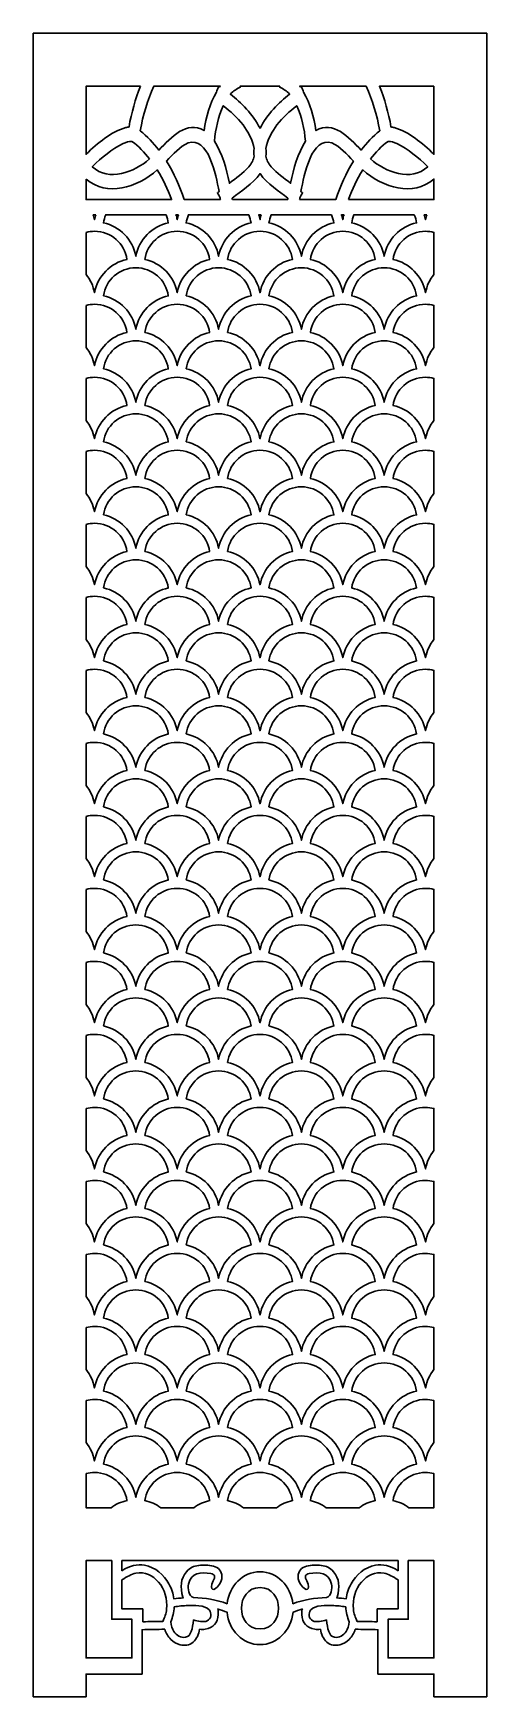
# Model space of a CAD drawing. Header units: centimetres. Extents: x -21.7 to -16.8, y -9 to 9.
import ezdxf

# ---------------------------------------------------------------- set-up
doc = ezdxf.new("R2010")
doc.units = ezdxf.units.CM
doc.header["$MEASUREMENT"] = 0
doc.layers.add('layer 1', color=7, linetype='Continuous')

msp = doc.modelspace()

# ---------------------------------------------------------------- linework, layer by layer
at = {"layer": 'layer 1', "color": 250, "lineweight": 30}
for points, knots in [([(-16.78149, 9.00077), (-18.41786, 9.00077), (-20.05422, 9.00077), (-21.69059, 9.00077), (-21.69059, 9.00077), (-21.69059, 3.53168), (-21.69059, -1.93741), (-21.69059, -7.4065), (-21.69059, -7.4065), (-21.69058, -7.4065), (-21.69056, -7.4065), (-21.69055, -7.4065), (-21.69055, -7.4065), (-21.69055, -7.93741), (-21.69055, -8.46832), (-21.69055, -8.99923), (-21.69055, -8.99923), (-21.49964, -8.99923), (-21.30873, -8.99923), (-21.11782, -8.99923), (-21.11782, -8.99923), (-21.11782, -8.91741), (-21.11782, -8.83559), (-21.11782, -8.75377), (-21.11782, -8.75377), (-20.91588, -8.75377), (-20.71394, -8.75377), (-20.512, -8.75377), (-20.512, -8.75377), (-20.512, -8.59389), (-20.512, -8.43401), (-20.512, -8.27413), (-20.512, -8.27413), (-20.4303, -8.2725), (-20.3486, -8.27087), (-20.26691, -8.26924), (-20.26691, -8.26924), (-20.2524, -8.31061), (-20.23339, -8.34649), (-20.20182, -8.37815), (-20.20182, -8.37815), (-20.17091, -8.40916), (-20.13897, -8.42832), (-20.10145, -8.43704), (-20.10145, -8.43704), (-20.0518, -8.44859), (-19.99936, -8.44356), (-19.9595, -8.40879), (-19.9595, -8.40879), (-19.92093, -8.37513), (-19.89867, -8.32123), (-19.89067, -8.2698), (-19.89067, -8.2698), (-19.86785, -8.27211), (-19.84843, -8.27157), (-19.83012, -8.26895), (-19.83012, -8.26895), (-19.73876, -8.25588), (-19.6956, -8.19806), (-19.68789, -8.11089), (-19.68789, -8.11089), (-19.686, -8.08953), (-19.68751, -8.06844), (-19.69429, -8.04987), (-19.69429, -8.04987), (-19.69286, -8.05023), (-19.69142, -8.05059), (-19.68999, -8.05094), (-19.68999, -8.05094), (-19.65775, -8.06209), (-19.6255, -8.07324), (-19.59326, -8.08439), (-19.59326, -8.08439), (-19.57392, -8.28194), (-19.42136, -8.43576), (-19.23602, -8.43576), (-19.23602, -8.43576), (-19.05069, -8.43576), (-18.89812, -8.28194), (-18.87878, -8.08439), (-18.87878, -8.08439), (-18.84654, -8.07324), (-18.8143, -8.06209), (-18.78205, -8.05094), (-18.78205, -8.05094), (-18.78062, -8.05059), (-18.77919, -8.05023), (-18.77775, -8.04987), (-18.77775, -8.04987), (-18.78453, -8.06844), (-18.78604, -8.08953), (-18.78415, -8.11089), (-18.78415, -8.11089), (-18.77644, -8.19806), (-18.73328, -8.25588), (-18.64192, -8.26895), (-18.64192, -8.26895), (-18.62361, -8.27157), (-18.60419, -8.27211), (-18.58137, -8.2698), (-18.58137, -8.2698), (-18.57337, -8.32123), (-18.55112, -8.37513), (-18.51254, -8.40879), (-18.51254, -8.40879), (-18.47268, -8.44356), (-18.42024, -8.44859), (-18.37059, -8.43704), (-18.37059, -8.43704), (-18.33307, -8.42832), (-18.30113, -8.40916), (-18.27022, -8.37815), (-18.27022, -8.37815), (-18.23865, -8.34649), (-18.21965, -8.31061), (-18.20513, -8.26924), (-18.20513, -8.26924), (-18.12344, -8.27087), (-18.04174, -8.2725), (-17.96004, -8.27413), (-17.96004, -8.27413), (-17.96004, -8.43401), (-17.96004, -8.59389), (-17.96004, -8.75377), (-17.96004, -8.75377), (-17.7581, -8.75377), (-17.55616, -8.75377), (-17.35422, -8.75377), (-17.35422, -8.75377), (-17.35422, -8.83559), (-17.35422, -8.91741), (-17.35422, -8.99923), (-17.35422, -8.99923), (-17.16331, -8.99923), (-16.9724, -8.99923), (-16.78149, -8.99923), (-16.78149, -8.99923), (-16.78149, -8.46832), (-16.78149, -7.93741), (-16.78149, -7.4065), (-16.78149, -7.4065), (-16.78149, -1.93741), (-16.78149, 3.53168), (-16.78149, 9.00077)], [0, 0, 0, 0, 0.02702703, 0.02702703, 0.02702703, 0.02702703, 0.05405405, 0.05405405, 0.05405405, 0.05405405, 0.08108108, 0.08108108, 0.08108108, 0.08108108, 0.10810811, 0.10810811, 0.10810811, 0.10810811, 0.13513514, 0.13513514, 0.13513514, 0.13513514, 0.16216216, 0.16216216, 0.16216216, 0.16216216, 0.18918919, 0.18918919, 0.18918919, 0.18918919, 0.21621622, 0.21621622, 0.21621622, 0.21621622, 0.24324324, 0.24324324, 0.24324324, 0.24324324, 0.27027027, 0.27027027, 0.27027027, 0.27027027, 0.2972973, 0.2972973, 0.2972973, 0.2972973, 0.32432432, 0.32432432, 0.32432432, 0.32432432, 0.35135135, 0.35135135, 0.35135135, 0.35135135, 0.37837838, 0.37837838, 0.37837838, 0.37837838, 0.40540541, 0.40540541, 0.40540541, 0.40540541, 0.43243243, 0.43243243, 0.43243243, 0.43243243, 0.45945946, 0.45945946, 0.45945946, 0.45945946, 0.48648649, 0.48648649, 0.48648649, 0.48648649, 0.51351351, 0.51351351, 0.51351351, 0.51351351, 0.54054054, 0.54054054, 0.54054054, 0.54054054, 0.56756757, 0.56756757, 0.56756757, 0.56756757, 0.59459459, 0.59459459, 0.59459459, 0.59459459, 0.62162162, 0.62162162, 0.62162162, 0.62162162, 0.64864865, 0.64864865, 0.64864865, 0.64864865, 0.67567568, 0.67567568, 0.67567568, 0.67567568, 0.7027027, 0.7027027, 0.7027027, 0.7027027, 0.72972973, 0.72972973, 0.72972973, 0.72972973, 0.75675676, 0.75675676, 0.75675676, 0.75675676, 0.78378378, 0.78378378, 0.78378378, 0.78378378, 0.81081081, 0.81081081, 0.81081081, 0.81081081, 0.83783784, 0.83783784, 0.83783784, 0.83783784, 0.86486486, 0.86486486, 0.86486486, 0.86486486, 0.89189189, 0.89189189, 0.89189189, 0.89189189, 0.91891892, 0.91891892, 0.91891892, 0.91891892, 0.94594595, 0.94594595, 0.94594595, 0.94594595, 1, 1, 1, 1]), ([(-20.52905, 8.42805), (-20.72532, 8.42805), (-20.92159, 8.42805), (-21.11786, 8.42805), (-21.11786, 8.42805), (-21.11786, 8.18275), (-21.11786, 7.93747), (-21.11786, 7.69218), (-21.11786, 7.69218), (-20.99041, 7.81385), (-20.84576, 7.93581), (-20.68882, 7.98065), (-20.68882, 7.98065), (-20.67717, 7.98302), (-20.66572, 7.98544), (-20.65397, 7.98673), (-20.65397, 7.98673), (-20.62756, 8.14218), (-20.58552, 8.28903), (-20.52905, 8.42805)], [0, 0, 0, 0, 0.16666667, 0.16666667, 0.16666667, 0.16666667, 0.33333333, 0.33333333, 0.33333333, 0.33333333, 0.5, 0.5, 0.5, 0.5, 0.66666667, 0.66666667, 0.66666667, 0.66666667, 1, 1, 1, 1]), ([(-19.68197, 8.42805), (-19.91659, 8.42805), (-20.15121, 8.42805), (-20.38583, 8.42805), (-20.38583, 8.42805), (-20.45391, 8.27795), (-20.50264, 8.1184), (-20.53184, 7.94629), (-20.53184, 7.94629), (-20.45842, 7.88669), (-20.39162, 7.81519), (-20.3309, 7.73662), (-20.3309, 7.73662), (-20.19536, 7.87717), (-20.02933, 8.05792), (-19.84187, 7.94801), (-19.84187, 7.94801), (-19.82066, 8.09173), (-19.7795, 8.24389), (-19.70845, 8.36207), (-19.70845, 8.36207), (-19.69962, 8.38406), (-19.6908, 8.40605), (-19.68197, 8.42805)], [0, 0, 0, 0, 0.14285714, 0.14285714, 0.14285714, 0.14285714, 0.28571429, 0.28571429, 0.28571429, 0.28571429, 0.42857143, 0.42857143, 0.42857143, 0.42857143, 0.57142857, 0.57142857, 0.57142857, 0.57142857, 0.71428571, 0.71428571, 0.71428571, 0.71428571, 1, 1, 1, 1]), ([(-19.66459, 8.42805), (-19.67035, 8.42805), (-19.67612, 8.42805), (-19.68188, 8.42805), (-19.68188, 8.42805), (-19.67803, 8.42553), (-19.67419, 8.42301), (-19.67035, 8.42049), (-19.67035, 8.42049), (-19.66842, 8.42307), (-19.6665, 8.42558), (-19.66459, 8.42805)], [0, 0, 0, 0, 0.25, 0.25, 0.25, 0.25, 0.5, 0.5, 0.5, 0.5, 1, 1, 1, 1]), ([(-19.0206, 8.42805), (-19.16423, 8.42805), (-19.30785, 8.42805), (-19.45148, 8.42805), (-19.45148, 8.42805), (-19.45022, 8.42491), (-19.44897, 8.42177), (-19.44771, 8.41863), (-19.44771, 8.41863), (-19.49178, 8.39411), (-19.52172, 8.38078), (-19.55615, 8.34088), (-19.55615, 8.34088), (-19.44371, 8.25281), (-19.31285, 8.12575), (-19.23604, 7.97244), (-19.23604, 7.97244), (-19.15924, 8.12575), (-19.02837, 8.25281), (-18.91593, 8.34088), (-18.91593, 8.34088), (-18.95036, 8.38078), (-18.9803, 8.39411), (-19.02437, 8.41863), (-19.02437, 8.41863), (-19.02312, 8.42177), (-19.02186, 8.42491), (-19.0206, 8.42805)], [0, 0, 0, 0, 0.125, 0.125, 0.125, 0.125, 0.25, 0.25, 0.25, 0.25, 0.375, 0.375, 0.375, 0.375, 0.5, 0.5, 0.5, 0.5, 0.625, 0.625, 0.625, 0.625, 0.75, 0.75, 0.75, 0.75, 1, 1, 1, 1]), ([(-18.7902, 8.42805), (-18.79596, 8.42805), (-18.80173, 8.42805), (-18.80749, 8.42805), (-18.80749, 8.42805), (-18.80558, 8.42558), (-18.80366, 8.42307), (-18.80173, 8.42049), (-18.80173, 8.42049), (-18.79789, 8.42301), (-18.79404, 8.42553), (-18.7902, 8.42805)], [0, 0, 0, 0, 0.25, 0.25, 0.25, 0.25, 0.5, 0.5, 0.5, 0.5, 1, 1, 1, 1]), ([(-18.08625, 8.42805), (-18.32087, 8.42805), (-18.55549, 8.42805), (-18.79011, 8.42805), (-18.79011, 8.42805), (-18.78128, 8.40605), (-18.77246, 8.38406), (-18.76363, 8.36207), (-18.76363, 8.36207), (-18.69258, 8.24389), (-18.65141, 8.09173), (-18.6302, 7.94801), (-18.6302, 7.94801), (-18.44276, 8.05792), (-18.27672, 7.87717), (-18.14118, 7.73662), (-18.14118, 7.73662), (-18.08046, 7.81519), (-18.01366, 7.88669), (-17.94024, 7.94629), (-17.94024, 7.94629), (-17.96944, 8.1184), (-18.01815, 8.27795), (-18.08625, 8.42805)], [0, 0, 0, 0, 0.14285714, 0.14285714, 0.14285714, 0.14285714, 0.28571429, 0.28571429, 0.28571429, 0.28571429, 0.42857143, 0.42857143, 0.42857143, 0.42857143, 0.57142857, 0.57142857, 0.57142857, 0.57142857, 0.71428571, 0.71428571, 0.71428571, 0.71428571, 1, 1, 1, 1]), ([(-17.35422, 8.42805), (-17.55049, 8.42805), (-17.74676, 8.42805), (-17.94304, 8.42805), (-17.94304, 8.42805), (-17.88656, 8.28903), (-17.84451, 8.14218), (-17.81811, 7.98673), (-17.81811, 7.98673), (-17.80636, 7.98544), (-17.7949, 7.98302), (-17.78326, 7.98065), (-17.78326, 7.98065), (-17.62632, 7.93581), (-17.48168, 7.81385), (-17.35422, 7.69218), (-17.35422, 7.69218), (-17.35422, 7.93747), (-17.35422, 8.18275), (-17.35422, 8.42805)], [0, 0, 0, 0, 0.16666667, 0.16666667, 0.16666667, 0.16666667, 0.33333333, 0.33333333, 0.33333333, 0.33333333, 0.5, 0.5, 0.5, 0.5, 0.66666667, 0.66666667, 0.66666667, 0.66666667, 1, 1, 1, 1]), ([(-19.3001, 7.75229), (-19.30221, 7.72593), (-19.30238, 7.69911), (-19.30028, 7.67185), (-19.30028, 7.67185), (-19.30687, 7.6308), (-19.32434, 7.59117), (-19.35657, 7.55502), (-19.35657, 7.55502), (-19.42093, 7.48685), (-19.49582, 7.43411), (-19.56724, 7.37847), (-19.56724, 7.37847), (-19.59921, 7.54018), (-19.64523, 7.70161), (-19.72865, 7.83364), (-19.72865, 7.83364), (-19.71603, 7.96438), (-19.68816, 8.10168), (-19.63413, 8.21606), (-19.63413, 8.21606), (-19.55635, 8.15695), (-19.48465, 8.08832), (-19.41998, 8.00829), (-19.41998, 8.00829), (-19.36644, 7.93711), (-19.31295, 7.84449), (-19.3001, 7.75229)], [0, 0, 0, 0, 0.125, 0.125, 0.125, 0.125, 0.25, 0.25, 0.25, 0.25, 0.375, 0.375, 0.375, 0.375, 0.5, 0.5, 0.5, 0.5, 0.625, 0.625, 0.625, 0.625, 0.75, 0.75, 0.75, 0.75, 1, 1, 1, 1]), ([(-19.17198, 7.75229), (-19.16986, 7.72594), (-19.1697, 7.69911), (-19.17179, 7.67185), (-19.17179, 7.67185), (-19.16521, 7.6308), (-19.14774, 7.59117), (-19.11551, 7.55502), (-19.11551, 7.55502), (-19.05115, 7.48685), (-18.97626, 7.43411), (-18.90483, 7.37847), (-18.90483, 7.37847), (-18.87288, 7.54017), (-18.82686, 7.70161), (-18.74344, 7.83364), (-18.74344, 7.83364), (-18.75606, 7.96438), (-18.78392, 8.10168), (-18.83794, 8.21606), (-18.83794, 8.21606), (-18.91573, 8.15695), (-18.98743, 8.08832), (-19.05209, 8.00829), (-19.05209, 8.00829), (-19.10564, 7.93711), (-19.15911, 7.84449), (-19.17198, 7.75229)], [0, 0, 0, 0, 0.125, 0.125, 0.125, 0.125, 0.25, 0.25, 0.25, 0.25, 0.375, 0.375, 0.375, 0.375, 0.5, 0.5, 0.5, 0.5, 0.625, 0.625, 0.625, 0.625, 0.75, 0.75, 0.75, 0.75, 1, 1, 1, 1]), ([(-20.43165, 7.64028), (-20.48714, 7.71216), (-20.55252, 7.78031), (-20.62189, 7.83081), (-20.62189, 7.83081), (-20.65329, 7.83482), (-20.68869, 7.8195), (-20.7179, 7.80718), (-20.7179, 7.80718), (-20.83859, 7.7495), (-20.94995, 7.65563), (-21.05167, 7.55725), (-21.05167, 7.55725), (-20.87308, 7.38698), (-20.59815, 7.50039), (-20.43165, 7.64028)], [0, 0, 0, 0, 0.2, 0.2, 0.2, 0.2, 0.4, 0.4, 0.4, 0.4, 0.6, 0.6, 0.6, 0.6, 1, 1, 1, 1]), ([(-20.05591, 7.20078), (-19.92537, 7.20078), (-19.79482, 7.20078), (-19.66428, 7.20078), (-19.66428, 7.20078), (-19.66546, 7.20751), (-19.66664, 7.21424), (-19.66783, 7.22098), (-19.66783, 7.22098), (-19.67743, 7.23892), (-19.68703, 7.25686), (-19.69663, 7.2748), (-19.69663, 7.2748), (-19.69099, 7.27937), (-19.68534, 7.28394), (-19.6797, 7.28852), (-19.6797, 7.28852), (-19.71242, 7.47476), (-19.79752, 7.88776), (-20.01399, 7.81385), (-20.01399, 7.81385), (-20.10323, 7.77645), (-20.17677, 7.69188), (-20.24797, 7.61803), (-20.24797, 7.61803), (-20.16527, 7.48593), (-20.10648, 7.34874), (-20.05591, 7.20078)], [0, 0, 0, 0, 0.125, 0.125, 0.125, 0.125, 0.25, 0.25, 0.25, 0.25, 0.375, 0.375, 0.375, 0.375, 0.5, 0.5, 0.5, 0.5, 0.625, 0.625, 0.625, 0.625, 0.75, 0.75, 0.75, 0.75, 1, 1, 1, 1]), ([(-18.8078, 7.20078), (-18.67726, 7.20078), (-18.54671, 7.20078), (-18.41617, 7.20078), (-18.41617, 7.20078), (-18.36559, 7.34874), (-18.30681, 7.48593), (-18.22412, 7.61803), (-18.22412, 7.61803), (-18.2953, 7.69188), (-18.36885, 7.77645), (-18.45809, 7.81385), (-18.45809, 7.81385), (-18.67457, 7.88776), (-18.75966, 7.47476), (-18.79239, 7.28853), (-18.79239, 7.28853), (-18.78674, 7.28395), (-18.7811, 7.27938), (-18.77546, 7.2748), (-18.77546, 7.2748), (-18.78506, 7.25686), (-18.79466, 7.23892), (-18.80425, 7.22098), (-18.80425, 7.22098), (-18.80544, 7.21424), (-18.80662, 7.20751), (-18.8078, 7.20078)], [0, 0, 0, 0, 0.125, 0.125, 0.125, 0.125, 0.25, 0.25, 0.25, 0.25, 0.375, 0.375, 0.375, 0.375, 0.5, 0.5, 0.5, 0.5, 0.625, 0.625, 0.625, 0.625, 0.75, 0.75, 0.75, 0.75, 1, 1, 1, 1]), ([(-18.04043, 7.64028), (-17.98493, 7.71216), (-17.91956, 7.78031), (-17.85019, 7.83081), (-17.85019, 7.83081), (-17.8188, 7.83482), (-17.7834, 7.8195), (-17.75417, 7.80718), (-17.75417, 7.80718), (-17.6335, 7.7495), (-17.52214, 7.65563), (-17.42041, 7.55725), (-17.42041, 7.55725), (-17.59901, 7.38698), (-17.87394, 7.50039), (-18.04043, 7.64028)], [0, 0, 0, 0, 0.2, 0.2, 0.2, 0.2, 0.4, 0.4, 0.4, 0.4, 0.6, 0.6, 0.6, 0.6, 1, 1, 1, 1]), ([(-21.11786, 7.42384), (-21.11786, 7.34948), (-21.11786, 7.27513), (-21.11786, 7.20078), (-21.11786, 7.20078), (-20.80975, 7.20078), (-20.50163, 7.20078), (-20.19353, 7.20078), (-20.19353, 7.20078), (-20.23498, 7.31326), (-20.28347, 7.41906), (-20.34758, 7.52146), (-20.34758, 7.52146), (-20.57003, 7.3279), (-20.89237, 7.22761), (-21.11786, 7.42384)], [0, 0, 0, 0, 0.2, 0.2, 0.2, 0.2, 0.4, 0.4, 0.4, 0.4, 0.6, 0.6, 0.6, 0.6, 1, 1, 1, 1]), ([(-19.53508, 7.20078), (-19.33572, 7.20078), (-19.13636, 7.20078), (-18.93699, 7.20078), (-18.93699, 7.20078), (-18.93612, 7.20578), (-18.93524, 7.21078), (-18.93436, 7.21579), (-18.93436, 7.21579), (-19.02808, 7.28996), (-19.15819, 7.36829), (-19.23604, 7.48247), (-19.23604, 7.48247), (-19.31389, 7.36829), (-19.444, 7.28996), (-19.53772, 7.21579), (-19.53772, 7.21579), (-19.53685, 7.21078), (-19.53596, 7.20578), (-19.53508, 7.20078)], [0, 0, 0, 0, 0.16666667, 0.16666667, 0.16666667, 0.16666667, 0.33333333, 0.33333333, 0.33333333, 0.33333333, 0.5, 0.5, 0.5, 0.5, 0.66666667, 0.66666667, 0.66666667, 0.66666667, 1, 1, 1, 1]), ([(-18.27855, 7.20078), (-17.97044, 7.20078), (-17.66233, 7.20078), (-17.35422, 7.20078), (-17.35422, 7.20078), (-17.35422, 7.27513), (-17.35422, 7.34948), (-17.35422, 7.42384), (-17.35422, 7.42384), (-17.57971, 7.22761), (-17.90206, 7.3279), (-18.12451, 7.52146), (-18.12451, 7.52146), (-18.18862, 7.41906), (-18.23709, 7.31326), (-18.27855, 7.20078)], [0, 0, 0, 0, 0.2, 0.2, 0.2, 0.2, 0.4, 0.4, 0.4, 0.4, 0.6, 0.6, 0.6, 0.6, 1, 1, 1, 1]), ([(-21.01408, 7.03713), (-21.02313, 7.03713), (-21.03219, 7.03713), (-21.04124, 7.03713), (-21.04124, 7.03713), (-21.03566, 7.01963), (-21.0311, 7.00167), (-21.02766, 6.98332), (-21.02766, 6.98332), (-21.02422, 7.00167), (-21.01965, 7.01963), (-21.01408, 7.03713)], [0, 0, 0, 0, 0.25, 0.25, 0.25, 0.25, 0.5, 0.5, 0.5, 0.5, 1, 1, 1, 1]), ([(-20.25333, 7.03713), (-20.47094, 7.03713), (-20.68856, 7.03713), (-20.90618, 7.03713), (-20.90618, 7.03713), (-20.9179, 7.00951), (-20.92625, 6.9801), (-20.93063, 6.94943), (-20.93063, 6.94943), (-20.93102, 6.94943), (-20.93141, 6.94943), (-20.9318, 6.94943), (-20.9318, 6.94943), (-20.75329, 6.9112), (-20.61355, 6.76841), (-20.57974, 6.5883), (-20.57974, 6.5883), (-20.54595, 6.76841), (-20.4062, 6.9112), (-20.2277, 6.94943), (-20.2277, 6.94943), (-20.22809, 6.94943), (-20.22848, 6.94943), (-20.22887, 6.94943), (-20.22887, 6.94943), (-20.23326, 6.9801), (-20.2416, 7.00951), (-20.25333, 7.03713)], [0, 0, 0, 0, 0.125, 0.125, 0.125, 0.125, 0.25, 0.25, 0.25, 0.25, 0.375, 0.375, 0.375, 0.375, 0.5, 0.5, 0.5, 0.5, 0.625, 0.625, 0.625, 0.625, 0.75, 0.75, 0.75, 0.75, 1, 1, 1, 1]), ([(-20.11826, 7.03713), (-20.12731, 7.03713), (-20.13636, 7.03713), (-20.14542, 7.03713), (-20.14542, 7.03713), (-20.13985, 7.01963), (-20.13528, 7.00167), (-20.13185, 6.98332), (-20.13185, 6.98332), (-20.1284, 7.00167), (-20.12383, 7.01963), (-20.11826, 7.03713)], [0, 0, 0, 0, 0.25, 0.25, 0.25, 0.25, 0.5, 0.5, 0.5, 0.5, 1, 1, 1, 1]), ([(-19.3575, 7.03713), (-19.57512, 7.03713), (-19.79275, 7.03713), (-20.01037, 7.03713), (-20.01037, 7.03713), (-20.02209, 7.00951), (-20.03043, 6.9801), (-20.03482, 6.94943), (-20.03482, 6.94943), (-20.03521, 6.94943), (-20.0356, 6.94943), (-20.03598, 6.94943), (-20.03598, 6.94943), (-19.85747, 6.9112), (-19.71772, 6.76841), (-19.68393, 6.5883), (-19.68393, 6.5883), (-19.65014, 6.76841), (-19.51039, 6.9112), (-19.33188, 6.94943), (-19.33188, 6.94943), (-19.33227, 6.94943), (-19.33266, 6.94943), (-19.33305, 6.94943), (-19.33305, 6.94943), (-19.33745, 6.9801), (-19.34578, 7.00951), (-19.3575, 7.03713)], [0, 0, 0, 0, 0.125, 0.125, 0.125, 0.125, 0.25, 0.25, 0.25, 0.25, 0.375, 0.375, 0.375, 0.375, 0.5, 0.5, 0.5, 0.5, 0.625, 0.625, 0.625, 0.625, 0.75, 0.75, 0.75, 0.75, 1, 1, 1, 1]), ([(-19.22245, 7.03713), (-19.2315, 7.03713), (-19.24055, 7.03713), (-19.2496, 7.03713), (-19.2496, 7.03713), (-19.24403, 7.01963), (-19.23947, 7.00167), (-19.23603, 6.98332), (-19.23603, 6.98332), (-19.23258, 7.00167), (-19.22802, 7.01963), (-19.22245, 7.03713)], [0, 0, 0, 0, 0.25, 0.25, 0.25, 0.25, 0.5, 0.5, 0.5, 0.5, 1, 1, 1, 1]), ([(-18.46169, 7.03713), (-18.67931, 7.03713), (-18.89693, 7.03713), (-19.11455, 7.03713), (-19.11455, 7.03713), (-19.12628, 7.00951), (-19.13461, 6.9801), (-19.139, 6.94943), (-19.139, 6.94943), (-19.1394, 6.94943), (-19.13978, 6.94943), (-19.14017, 6.94943), (-19.14017, 6.94943), (-18.96167, 6.9112), (-18.82191, 6.76841), (-18.78812, 6.5883), (-18.78812, 6.5883), (-18.75432, 6.76841), (-18.61457, 6.9112), (-18.43607, 6.94943), (-18.43607, 6.94943), (-18.43646, 6.94943), (-18.43685, 6.94943), (-18.43724, 6.94943), (-18.43724, 6.94943), (-18.44163, 6.9801), (-18.44997, 7.00951), (-18.46169, 7.03713)], [0, 0, 0, 0, 0.125, 0.125, 0.125, 0.125, 0.25, 0.25, 0.25, 0.25, 0.375, 0.375, 0.375, 0.375, 0.5, 0.5, 0.5, 0.5, 0.625, 0.625, 0.625, 0.625, 0.75, 0.75, 0.75, 0.75, 1, 1, 1, 1]), ([(-18.32663, 7.03713), (-18.33568, 7.03713), (-18.34474, 7.03713), (-18.35379, 7.03713), (-18.35379, 7.03713), (-18.34822, 7.01963), (-18.34366, 7.00167), (-18.34021, 6.98332), (-18.34021, 6.98332), (-18.33677, 7.00167), (-18.3322, 7.01963), (-18.32663, 7.03713)], [0, 0, 0, 0, 0.25, 0.25, 0.25, 0.25, 0.5, 0.5, 0.5, 0.5, 1, 1, 1, 1]), ([(-17.56587, 7.03713), (-17.78349, 7.03713), (-18.00111, 7.03713), (-18.21873, 7.03713), (-18.21873, 7.03713), (-18.23045, 7.00951), (-18.2388, 6.9801), (-18.24319, 6.94943), (-18.24319, 6.94943), (-18.24357, 6.94943), (-18.24397, 6.94943), (-18.24435, 6.94943), (-18.24435, 6.94943), (-18.06585, 6.9112), (-17.9261, 6.76841), (-17.89231, 6.5883), (-17.89231, 6.5883), (-17.8585, 6.76841), (-17.71876, 6.9112), (-17.54026, 6.94943), (-17.54026, 6.94943), (-17.54064, 6.94943), (-17.54103, 6.94943), (-17.54142, 6.94943), (-17.54142, 6.94943), (-17.54581, 6.9801), (-17.55415, 7.00951), (-17.56587, 7.03713)], [0, 0, 0, 0, 0.125, 0.125, 0.125, 0.125, 0.25, 0.25, 0.25, 0.25, 0.375, 0.375, 0.375, 0.375, 0.5, 0.5, 0.5, 0.5, 0.625, 0.625, 0.625, 0.625, 0.75, 0.75, 0.75, 0.75, 1, 1, 1, 1]), ([(-17.43081, 7.03713), (-17.43987, 7.03713), (-17.44893, 7.03713), (-17.45798, 7.03713), (-17.45798, 7.03713), (-17.45239, 7.01963), (-17.44784, 7.00167), (-17.44439, 6.98332), (-17.44439, 6.98332), (-17.44095, 7.00167), (-17.43639, 7.01963), (-17.43081, 7.03713)], [0, 0, 0, 0, 0.25, 0.25, 0.25, 0.25, 0.5, 0.5, 0.5, 0.5, 1, 1, 1, 1]), ([(-21.11786, 6.84668), (-21.11786, 6.69483), (-21.11786, 6.54299), (-21.11786, 6.39114), (-21.11786, 6.39114), (-21.07311, 6.33451), (-21.04149, 6.26703), (-21.02766, 6.19328), (-21.02766, 6.19328), (-20.99387, 6.3734), (-20.85411, 6.51618), (-20.6756, 6.55441), (-20.6756, 6.55441), (-20.67599, 6.55441), (-20.67638, 6.55441), (-20.67677, 6.55441), (-20.67677, 6.55441), (-20.70136, 6.72618), (-20.8491, 6.85828), (-21.02766, 6.85828), (-21.02766, 6.85828), (-21.05883, 6.85828), (-21.08906, 6.85423), (-21.11786, 6.84668)], [0, 0, 0, 0, 0.14285714, 0.14285714, 0.14285714, 0.14285714, 0.28571429, 0.28571429, 0.28571429, 0.28571429, 0.42857143, 0.42857143, 0.42857143, 0.42857143, 0.57142857, 0.57142857, 0.57142857, 0.57142857, 0.71428571, 0.71428571, 0.71428571, 0.71428571, 1, 1, 1, 1]), ([(-20.48389, 6.55441), (-20.4835, 6.55441), (-20.48312, 6.55441), (-20.48272, 6.55441), (-20.48272, 6.55441), (-20.45814, 6.72618), (-20.31041, 6.85828), (-20.13185, 6.85828), (-20.13185, 6.85828), (-19.95329, 6.85828), (-19.80554, 6.72618), (-19.78096, 6.55441), (-19.78096, 6.55441), (-19.78057, 6.55441), (-19.78018, 6.55441), (-19.77979, 6.55441), (-19.77979, 6.55441), (-19.9583, 6.51618), (-20.09804, 6.3734), (-20.13184, 6.19328), (-20.13184, 6.19328), (-20.16563, 6.3734), (-20.30539, 6.51618), (-20.48389, 6.55441)], [0, 0, 0, 0, 0.14285714, 0.14285714, 0.14285714, 0.14285714, 0.28571429, 0.28571429, 0.28571429, 0.28571429, 0.42857143, 0.42857143, 0.42857143, 0.42857143, 0.57142857, 0.57142857, 0.57142857, 0.57142857, 0.71428571, 0.71428571, 0.71428571, 0.71428571, 1, 1, 1, 1]), ([(-19.58807, 6.55441), (-19.58768, 6.55441), (-19.58729, 6.55441), (-19.58691, 6.55441), (-19.58691, 6.55441), (-19.56233, 6.72618), (-19.41458, 6.85828), (-19.23603, 6.85828), (-19.23603, 6.85828), (-19.05747, 6.85828), (-18.90973, 6.72618), (-18.88514, 6.55441), (-18.88514, 6.55441), (-18.88475, 6.55441), (-18.88437, 6.55441), (-18.88397, 6.55441), (-18.88397, 6.55441), (-19.06247, 6.51618), (-19.20223, 6.3734), (-19.23603, 6.19328), (-19.23603, 6.19328), (-19.26982, 6.3734), (-19.40957, 6.51618), (-19.58807, 6.55441)], [0, 0, 0, 0, 0.14285714, 0.14285714, 0.14285714, 0.14285714, 0.28571429, 0.28571429, 0.28571429, 0.28571429, 0.42857143, 0.42857143, 0.42857143, 0.42857143, 0.57142857, 0.57142857, 0.57142857, 0.57142857, 0.71428571, 0.71428571, 0.71428571, 0.71428571, 1, 1, 1, 1]), ([(-18.69225, 6.55441), (-18.69186, 6.55441), (-18.69148, 6.55441), (-18.69109, 6.55441), (-18.69109, 6.55441), (-18.66651, 6.72618), (-18.51877, 6.85828), (-18.34021, 6.85828), (-18.34021, 6.85828), (-18.16165, 6.85828), (-18.01391, 6.72618), (-17.98933, 6.55441), (-17.98933, 6.55441), (-17.98894, 6.55441), (-17.98855, 6.55441), (-17.98816, 6.55441), (-17.98816, 6.55441), (-18.16666, 6.51618), (-18.30641, 6.3734), (-18.3402, 6.19328), (-18.3402, 6.19328), (-18.374, 6.3734), (-18.51375, 6.51618), (-18.69225, 6.55441)], [0, 0, 0, 0, 0.14285714, 0.14285714, 0.14285714, 0.14285714, 0.28571429, 0.28571429, 0.28571429, 0.28571429, 0.42857143, 0.42857143, 0.42857143, 0.42857143, 0.57142857, 0.57142857, 0.57142857, 0.57142857, 0.71428571, 0.71428571, 0.71428571, 0.71428571, 1, 1, 1, 1]), ([(-17.35422, 6.39109), (-17.35422, 6.54296), (-17.35422, 6.69482), (-17.35422, 6.84669), (-17.35422, 6.84669), (-17.38302, 6.85424), (-17.41324, 6.85828), (-17.44439, 6.85828), (-17.44439, 6.85828), (-17.62295, 6.85828), (-17.77069, 6.72618), (-17.79528, 6.55441), (-17.79528, 6.55441), (-17.79567, 6.55441), (-17.79605, 6.55441), (-17.79644, 6.55441), (-17.79644, 6.55441), (-17.61793, 6.51618), (-17.47818, 6.3734), (-17.44439, 6.19328), (-17.44439, 6.19328), (-17.43056, 6.26701), (-17.39896, 6.33448), (-17.35422, 6.39109)], [0, 0, 0, 0, 0.14285714, 0.14285714, 0.14285714, 0.14285714, 0.28571429, 0.28571429, 0.28571429, 0.28571429, 0.42857143, 0.42857143, 0.42857143, 0.42857143, 0.57142857, 0.57142857, 0.57142857, 0.57142857, 0.71428571, 0.71428571, 0.71428571, 0.71428571, 1, 1, 1, 1]), ([(-20.93183, 6.15939), (-20.93143, 6.15939), (-20.93103, 6.15939), (-20.93063, 6.15939), (-20.93063, 6.15939), (-20.90605, 6.33116), (-20.7583, 6.46326), (-20.57974, 6.46326), (-20.57974, 6.46326), (-20.40119, 6.46326), (-20.25345, 6.33116), (-20.22887, 6.15939), (-20.22887, 6.15939), (-20.22848, 6.15939), (-20.22811, 6.15939), (-20.22773, 6.15939), (-20.22773, 6.15939), (-20.40623, 6.12116), (-20.54598, 5.97838), (-20.57978, 5.79826), (-20.57978, 5.79826), (-20.61357, 5.97838), (-20.75332, 6.12116), (-20.93183, 6.15939)], [0, 0, 0, 0, 0.14285714, 0.14285714, 0.14285714, 0.14285714, 0.28571429, 0.28571429, 0.28571429, 0.28571429, 0.42857143, 0.42857143, 0.42857143, 0.42857143, 0.57142857, 0.57142857, 0.57142857, 0.57142857, 0.71428571, 0.71428571, 0.71428571, 0.71428571, 1, 1, 1, 1]), ([(-20.03602, 6.15939), (-20.03562, 6.15939), (-20.03522, 6.15939), (-20.03482, 6.15939), (-20.03482, 6.15939), (-20.01023, 6.33116), (-19.86249, 6.46326), (-19.68393, 6.46326), (-19.68393, 6.46326), (-19.50537, 6.46326), (-19.35763, 6.33116), (-19.33305, 6.15939), (-19.33305, 6.15939), (-19.33267, 6.15939), (-19.33229, 6.15939), (-19.33191, 6.15939), (-19.33191, 6.15939), (-19.51041, 6.12116), (-19.65016, 5.97838), (-19.68396, 5.79826), (-19.68396, 5.79826), (-19.71776, 5.97838), (-19.85751, 6.12116), (-20.03602, 6.15939)], [0, 0, 0, 0, 0.14285714, 0.14285714, 0.14285714, 0.14285714, 0.28571429, 0.28571429, 0.28571429, 0.28571429, 0.42857143, 0.42857143, 0.42857143, 0.42857143, 0.57142857, 0.57142857, 0.57142857, 0.57142857, 0.71428571, 0.71428571, 0.71428571, 0.71428571, 1, 1, 1, 1]), ([(-19.14019, 6.15939), (-19.1398, 6.15939), (-19.1394, 6.15939), (-19.139, 6.15939), (-19.139, 6.15939), (-19.11441, 6.33116), (-18.96667, 6.46326), (-18.78812, 6.46326), (-18.78812, 6.46326), (-18.60956, 6.46326), (-18.46182, 6.33116), (-18.43723, 6.15939), (-18.43723, 6.15939), (-18.43686, 6.15939), (-18.43648, 6.15939), (-18.43609, 6.15939), (-18.43609, 6.15939), (-18.6146, 6.12116), (-18.75435, 5.97838), (-18.78814, 5.79826), (-18.78814, 5.79826), (-18.82194, 5.97838), (-18.96169, 6.12116), (-19.14019, 6.15939)], [0, 0, 0, 0, 0.14285714, 0.14285714, 0.14285714, 0.14285714, 0.28571429, 0.28571429, 0.28571429, 0.28571429, 0.42857143, 0.42857143, 0.42857143, 0.42857143, 0.57142857, 0.57142857, 0.57142857, 0.57142857, 0.71428571, 0.71428571, 0.71428571, 0.71428571, 1, 1, 1, 1]), ([(-18.24438, 6.15939), (-18.24398, 6.15939), (-18.24358, 6.15939), (-18.24318, 6.15939), (-18.24318, 6.15939), (-18.2186, 6.33116), (-18.07086, 6.46326), (-17.89231, 6.46326), (-17.89231, 6.46326), (-17.71375, 6.46326), (-17.566, 6.33116), (-17.54142, 6.15939), (-17.54142, 6.15939), (-17.54104, 6.15939), (-17.54066, 6.15939), (-17.54028, 6.15939), (-17.54028, 6.15939), (-17.71878, 6.12116), (-17.85853, 5.97838), (-17.89233, 5.79826), (-17.89233, 5.79826), (-17.92612, 5.97838), (-18.06587, 6.12116), (-18.24438, 6.15939)], [0, 0, 0, 0, 0.14285714, 0.14285714, 0.14285714, 0.14285714, 0.28571429, 0.28571429, 0.28571429, 0.28571429, 0.42857143, 0.42857143, 0.42857143, 0.42857143, 0.57142857, 0.57142857, 0.57142857, 0.57142857, 0.71428571, 0.71428571, 0.71428571, 0.71428571, 1, 1, 1, 1]), ([(-21.11786, 6.05665), (-21.11786, 5.90479), (-21.11786, 5.75292), (-21.11786, 5.60106), (-21.11786, 5.60106), (-21.07312, 5.54446), (-21.04152, 5.47698), (-21.02768, 5.40324), (-21.02768, 5.40324), (-20.99389, 5.58336), (-20.85413, 5.72614), (-20.67563, 5.76437), (-20.67563, 5.76437), (-20.67602, 5.76437), (-20.67642, 5.76437), (-20.67681, 5.76437), (-20.67681, 5.76437), (-20.70139, 5.93614), (-20.84913, 6.06824), (-21.02768, 6.06824), (-21.02768, 6.06824), (-21.05885, 6.06824), (-21.08906, 6.0642), (-21.11786, 6.05665)], [0, 0, 0, 0, 0.14285714, 0.14285714, 0.14285714, 0.14285714, 0.28571429, 0.28571429, 0.28571429, 0.28571429, 0.42857143, 0.42857143, 0.42857143, 0.42857143, 0.57142857, 0.57142857, 0.57142857, 0.57142857, 0.71428571, 0.71428571, 0.71428571, 0.71428571, 1, 1, 1, 1]), ([(-20.48391, 5.76437), (-20.48353, 5.76437), (-20.48314, 5.76437), (-20.48276, 5.76437), (-20.48276, 5.76437), (-20.45817, 5.93614), (-20.31043, 6.06824), (-20.13187, 6.06824), (-20.13187, 6.06824), (-19.95331, 6.06824), (-19.80557, 5.93614), (-19.78099, 5.76437), (-19.78099, 5.76437), (-19.78059, 5.76437), (-19.78021, 5.76437), (-19.77982, 5.76437), (-19.77982, 5.76437), (-19.95832, 5.72614), (-20.09808, 5.58336), (-20.13186, 5.40324), (-20.13186, 5.40324), (-20.16566, 5.58336), (-20.30541, 5.72614), (-20.48391, 5.76437)], [0, 0, 0, 0, 0.14285714, 0.14285714, 0.14285714, 0.14285714, 0.28571429, 0.28571429, 0.28571429, 0.28571429, 0.42857143, 0.42857143, 0.42857143, 0.42857143, 0.57142857, 0.57142857, 0.57142857, 0.57142857, 0.71428571, 0.71428571, 0.71428571, 0.71428571, 1, 1, 1, 1]), ([(-19.5881, 5.76437), (-19.58771, 5.76437), (-19.58733, 5.76437), (-19.58694, 5.76437), (-19.58694, 5.76437), (-19.56235, 5.93614), (-19.41462, 6.06824), (-19.23606, 6.06824), (-19.23606, 6.06824), (-19.0575, 6.06824), (-18.90976, 5.93614), (-18.88517, 5.76437), (-18.88517, 5.76437), (-18.88478, 5.76437), (-18.88439, 5.76437), (-18.884, 5.76437), (-18.884, 5.76437), (-19.06251, 5.72614), (-19.20226, 5.58336), (-19.23605, 5.40324), (-19.23605, 5.40324), (-19.26984, 5.58336), (-19.4096, 5.72614), (-19.5881, 5.76437)], [0, 0, 0, 0, 0.14285714, 0.14285714, 0.14285714, 0.14285714, 0.28571429, 0.28571429, 0.28571429, 0.28571429, 0.42857143, 0.42857143, 0.42857143, 0.42857143, 0.57142857, 0.57142857, 0.57142857, 0.57142857, 0.71428571, 0.71428571, 0.71428571, 0.71428571, 1, 1, 1, 1]), ([(-18.69228, 5.76437), (-18.6919, 5.76437), (-18.69151, 5.76437), (-18.69112, 5.76437), (-18.69112, 5.76437), (-18.66654, 5.93614), (-18.5188, 6.06824), (-18.34024, 6.06824), (-18.34024, 6.06824), (-18.16169, 6.06824), (-18.01394, 5.93614), (-17.98935, 5.76437), (-17.98935, 5.76437), (-17.98896, 5.76437), (-17.98858, 5.76437), (-17.98819, 5.76437), (-17.98819, 5.76437), (-18.16669, 5.72614), (-18.30644, 5.58336), (-18.34024, 5.40324), (-18.34024, 5.40324), (-18.37403, 5.58336), (-18.51378, 5.72614), (-18.69228, 5.76437)], [0, 0, 0, 0, 0.14285714, 0.14285714, 0.14285714, 0.14285714, 0.28571429, 0.28571429, 0.28571429, 0.28571429, 0.42857143, 0.42857143, 0.42857143, 0.42857143, 0.57142857, 0.57142857, 0.57142857, 0.57142857, 0.71428571, 0.71428571, 0.71428571, 0.71428571, 1, 1, 1, 1]), ([(-17.35422, 5.60109), (-17.35422, 5.75294), (-17.35422, 5.90479), (-17.35422, 6.05664), (-17.35422, 6.05664), (-17.38303, 6.0642), (-17.41325, 6.06824), (-17.44442, 6.06824), (-17.44442, 6.06824), (-17.62298, 6.06824), (-17.77072, 5.93614), (-17.7953, 5.76437), (-17.7953, 5.76437), (-17.79569, 5.76437), (-17.79608, 5.76437), (-17.79647, 5.76437), (-17.79647, 5.76437), (-17.61797, 5.72614), (-17.47822, 5.58336), (-17.44442, 5.40324), (-17.44442, 5.40324), (-17.43058, 5.47699), (-17.39898, 5.54447), (-17.35422, 5.60109)], [0, 0, 0, 0, 0.14285714, 0.14285714, 0.14285714, 0.14285714, 0.28571429, 0.28571429, 0.28571429, 0.28571429, 0.42857143, 0.42857143, 0.42857143, 0.42857143, 0.57142857, 0.57142857, 0.57142857, 0.57142857, 0.71428571, 0.71428571, 0.71428571, 0.71428571, 1, 1, 1, 1]), ([(-20.93182, 5.36936), (-20.93144, 5.36936), (-20.93105, 5.36936), (-20.93066, 5.36936), (-20.93066, 5.36936), (-20.90607, 5.54113), (-20.75834, 5.67322), (-20.57978, 5.67322), (-20.57978, 5.67322), (-20.40122, 5.67322), (-20.25348, 5.54113), (-20.22889, 5.36936), (-20.22889, 5.36936), (-20.22851, 5.36936), (-20.22811, 5.36936), (-20.22772, 5.36936), (-20.22772, 5.36936), (-20.40623, 5.33112), (-20.54598, 5.18834), (-20.57977, 5.00822), (-20.57977, 5.00822), (-20.61357, 5.18834), (-20.75332, 5.33112), (-20.93182, 5.36936)], [0, 0, 0, 0, 0.14285714, 0.14285714, 0.14285714, 0.14285714, 0.28571429, 0.28571429, 0.28571429, 0.28571429, 0.42857143, 0.42857143, 0.42857143, 0.42857143, 0.57142857, 0.57142857, 0.57142857, 0.57142857, 0.71428571, 0.71428571, 0.71428571, 0.71428571, 1, 1, 1, 1]), ([(-20.03601, 5.36936), (-20.03562, 5.36936), (-20.03523, 5.36936), (-20.03484, 5.36936), (-20.03484, 5.36936), (-20.01026, 5.54113), (-19.86252, 5.67322), (-19.68396, 5.67322), (-19.68396, 5.67322), (-19.50541, 5.67322), (-19.35766, 5.54113), (-19.33308, 5.36936), (-19.33308, 5.36936), (-19.33269, 5.36936), (-19.3323, 5.36936), (-19.33191, 5.36936), (-19.33191, 5.36936), (-19.51041, 5.33112), (-19.65016, 5.18834), (-19.68396, 5.00822), (-19.68396, 5.00822), (-19.71775, 5.18834), (-19.8575, 5.33112), (-20.03601, 5.36936)], [0, 0, 0, 0, 0.14285714, 0.14285714, 0.14285714, 0.14285714, 0.28571429, 0.28571429, 0.28571429, 0.28571429, 0.42857143, 0.42857143, 0.42857143, 0.42857143, 0.57142857, 0.57142857, 0.57142857, 0.57142857, 0.71428571, 0.71428571, 0.71428571, 0.71428571, 1, 1, 1, 1]), ([(-19.14019, 5.36936), (-19.1398, 5.36936), (-19.13942, 5.36936), (-19.13903, 5.36936), (-19.13903, 5.36936), (-19.11445, 5.54113), (-18.9667, 5.67322), (-18.78814, 5.67322), (-18.78814, 5.67322), (-18.60959, 5.67322), (-18.46185, 5.54113), (-18.43727, 5.36936), (-18.43727, 5.36936), (-18.43688, 5.36936), (-18.43648, 5.36936), (-18.43609, 5.36936), (-18.43609, 5.36936), (-18.61459, 5.33112), (-18.75434, 5.18834), (-18.78814, 5.00822), (-18.78814, 5.00822), (-18.82194, 5.18834), (-18.96169, 5.33112), (-19.14019, 5.36936)], [0, 0, 0, 0, 0.14285714, 0.14285714, 0.14285714, 0.14285714, 0.28571429, 0.28571429, 0.28571429, 0.28571429, 0.42857143, 0.42857143, 0.42857143, 0.42857143, 0.57142857, 0.57142857, 0.57142857, 0.57142857, 0.71428571, 0.71428571, 0.71428571, 0.71428571, 1, 1, 1, 1]), ([(-18.24437, 5.36936), (-18.24399, 5.36936), (-18.2436, 5.36936), (-18.24322, 5.36936), (-18.24322, 5.36936), (-18.21863, 5.54113), (-18.07089, 5.67322), (-17.89233, 5.67322), (-17.89233, 5.67322), (-17.71377, 5.67322), (-17.56603, 5.54113), (-17.54144, 5.36936), (-17.54144, 5.36936), (-17.54105, 5.36936), (-17.54066, 5.36936), (-17.54028, 5.36936), (-17.54028, 5.36936), (-17.71878, 5.33112), (-17.85853, 5.18834), (-17.89232, 5.00822), (-17.89232, 5.00822), (-17.92612, 5.18834), (-18.06587, 5.33112), (-18.24437, 5.36936)], [0, 0, 0, 0, 0.14285714, 0.14285714, 0.14285714, 0.14285714, 0.28571429, 0.28571429, 0.28571429, 0.28571429, 0.42857143, 0.42857143, 0.42857143, 0.42857143, 0.57142857, 0.57142857, 0.57142857, 0.57142857, 0.71428571, 0.71428571, 0.71428571, 0.71428571, 1, 1, 1, 1]), ([(-21.11786, 5.26661), (-21.11786, 5.11475), (-21.11786, 4.96289), (-21.11786, 4.81104), (-21.11786, 4.81104), (-21.07312, 4.75443), (-21.04151, 4.68695), (-21.02768, 4.6132), (-21.02768, 4.6132), (-20.99388, 4.79333), (-20.85413, 4.9361), (-20.67563, 4.97434), (-20.67563, 4.97434), (-20.67602, 4.97434), (-20.67641, 4.97434), (-20.6768, 4.97434), (-20.6768, 4.97434), (-20.70138, 5.14611), (-20.84913, 5.2782), (-21.02768, 5.2782), (-21.02768, 5.2782), (-21.05885, 5.2782), (-21.08906, 5.27417), (-21.11786, 5.26661)], [0, 0, 0, 0, 0.14285714, 0.14285714, 0.14285714, 0.14285714, 0.28571429, 0.28571429, 0.28571429, 0.28571429, 0.42857143, 0.42857143, 0.42857143, 0.42857143, 0.57142857, 0.57142857, 0.57142857, 0.57142857, 0.71428571, 0.71428571, 0.71428571, 0.71428571, 1, 1, 1, 1]), ([(-20.48391, 4.97434), (-20.48352, 4.97434), (-20.48314, 4.97434), (-20.48275, 4.97434), (-20.48275, 4.97434), (-20.45817, 5.14611), (-20.31042, 5.2782), (-20.13186, 5.2782), (-20.13186, 5.2782), (-19.95331, 5.2782), (-19.80557, 5.14611), (-19.78099, 4.97434), (-19.78099, 4.97434), (-19.78059, 4.97434), (-19.7802, 4.97434), (-19.77981, 4.97434), (-19.77981, 4.97434), (-19.95831, 4.9361), (-20.09807, 4.79333), (-20.13186, 4.6132), (-20.13186, 4.6132), (-20.16566, 4.79333), (-20.30541, 4.9361), (-20.48391, 4.97434)], [0, 0, 0, 0, 0.14285714, 0.14285714, 0.14285714, 0.14285714, 0.28571429, 0.28571429, 0.28571429, 0.28571429, 0.42857143, 0.42857143, 0.42857143, 0.42857143, 0.57142857, 0.57142857, 0.57142857, 0.57142857, 0.71428571, 0.71428571, 0.71428571, 0.71428571, 1, 1, 1, 1]), ([(-19.58809, 4.97434), (-19.58771, 4.97434), (-19.58732, 4.97434), (-19.58694, 4.97434), (-19.58694, 4.97434), (-19.56235, 5.14611), (-19.41461, 5.2782), (-19.23605, 5.2782), (-19.23605, 5.2782), (-19.05749, 5.2782), (-18.90975, 5.14611), (-18.88516, 4.97434), (-18.88516, 4.97434), (-18.88477, 4.97434), (-18.88439, 4.97434), (-18.884, 4.97434), (-18.884, 4.97434), (-19.0625, 4.9361), (-19.20226, 4.79333), (-19.23605, 4.6132), (-19.23605, 4.6132), (-19.26984, 4.79333), (-19.40959, 4.9361), (-19.58809, 4.97434)], [0, 0, 0, 0, 0.14285714, 0.14285714, 0.14285714, 0.14285714, 0.28571429, 0.28571429, 0.28571429, 0.28571429, 0.42857143, 0.42857143, 0.42857143, 0.42857143, 0.57142857, 0.57142857, 0.57142857, 0.57142857, 0.71428571, 0.71428571, 0.71428571, 0.71428571, 1, 1, 1, 1]), ([(-18.69228, 4.97434), (-18.69189, 4.97434), (-18.69151, 4.97434), (-18.69112, 4.97434), (-18.69112, 4.97434), (-18.66653, 5.14611), (-18.5188, 5.2782), (-18.34024, 5.2782), (-18.34024, 5.2782), (-18.16168, 5.2782), (-18.01394, 5.14611), (-17.98935, 4.97434), (-17.98935, 4.97434), (-17.98896, 4.97434), (-17.98857, 4.97434), (-17.98818, 4.97434), (-17.98818, 4.97434), (-18.16669, 4.9361), (-18.30644, 4.79333), (-18.34023, 4.6132), (-18.34023, 4.6132), (-18.37402, 4.79333), (-18.51378, 4.9361), (-18.69228, 4.97434)], [0, 0, 0, 0, 0.14285714, 0.14285714, 0.14285714, 0.14285714, 0.28571429, 0.28571429, 0.28571429, 0.28571429, 0.42857143, 0.42857143, 0.42857143, 0.42857143, 0.57142857, 0.57142857, 0.57142857, 0.57142857, 0.71428571, 0.71428571, 0.71428571, 0.71428571, 1, 1, 1, 1]), ([(-17.35422, 4.81106), (-17.35422, 4.9629), (-17.35422, 5.11475), (-17.35422, 5.26661), (-17.35422, 5.26661), (-17.38302, 5.27417), (-17.41325, 5.2782), (-17.44442, 5.2782), (-17.44442, 5.2782), (-17.62297, 5.2782), (-17.77072, 5.14611), (-17.7953, 4.97434), (-17.7953, 4.97434), (-17.79568, 4.97434), (-17.79608, 4.97434), (-17.79647, 4.97434), (-17.79647, 4.97434), (-17.61796, 4.9361), (-17.47821, 4.79333), (-17.44442, 4.6132), (-17.44442, 4.6132), (-17.43058, 4.68696), (-17.39898, 4.75443), (-17.35422, 4.81106)], [0, 0, 0, 0, 0.14285714, 0.14285714, 0.14285714, 0.14285714, 0.28571429, 0.28571429, 0.28571429, 0.28571429, 0.42857143, 0.42857143, 0.42857143, 0.42857143, 0.57142857, 0.57142857, 0.57142857, 0.57142857, 0.71428571, 0.71428571, 0.71428571, 0.71428571, 1, 1, 1, 1]), ([(-20.93182, 4.57932), (-20.93143, 4.57932), (-20.93105, 4.57932), (-20.93066, 4.57932), (-20.93066, 4.57932), (-20.90607, 4.75109), (-20.75833, 4.88318), (-20.57977, 4.88318), (-20.57977, 4.88318), (-20.40122, 4.88318), (-20.25348, 4.75109), (-20.22889, 4.57932), (-20.22889, 4.57932), (-20.2285, 4.57932), (-20.22811, 4.57932), (-20.22772, 4.57932), (-20.22772, 4.57932), (-20.40622, 4.54109), (-20.54598, 4.39831), (-20.57977, 4.21818), (-20.57977, 4.21818), (-20.61356, 4.39831), (-20.75331, 4.54109), (-20.93182, 4.57932)], [0, 0, 0, 0, 0.14285714, 0.14285714, 0.14285714, 0.14285714, 0.28571429, 0.28571429, 0.28571429, 0.28571429, 0.42857143, 0.42857143, 0.42857143, 0.42857143, 0.57142857, 0.57142857, 0.57142857, 0.57142857, 0.71428571, 0.71428571, 0.71428571, 0.71428571, 1, 1, 1, 1]), ([(-20.03601, 4.57932), (-20.03562, 4.57932), (-20.03523, 4.57932), (-20.03484, 4.57932), (-20.03484, 4.57932), (-20.01026, 4.75109), (-19.86252, 4.88318), (-19.68396, 4.88318), (-19.68396, 4.88318), (-19.5054, 4.88318), (-19.35766, 4.75109), (-19.33308, 4.57932), (-19.33308, 4.57932), (-19.33269, 4.57932), (-19.3323, 4.57932), (-19.33191, 4.57932), (-19.33191, 4.57932), (-19.51041, 4.54109), (-19.65016, 4.39831), (-19.68395, 4.21818), (-19.68395, 4.21818), (-19.71775, 4.39831), (-19.8575, 4.54109), (-20.03601, 4.57932)], [0, 0, 0, 0, 0.14285714, 0.14285714, 0.14285714, 0.14285714, 0.28571429, 0.28571429, 0.28571429, 0.28571429, 0.42857143, 0.42857143, 0.42857143, 0.42857143, 0.57142857, 0.57142857, 0.57142857, 0.57142857, 0.71428571, 0.71428571, 0.71428571, 0.71428571, 1, 1, 1, 1]), ([(-19.14019, 4.57932), (-19.1398, 4.57932), (-19.13941, 4.57932), (-19.13903, 4.57932), (-19.13903, 4.57932), (-19.11445, 4.75109), (-18.96669, 4.88318), (-18.78814, 4.88318), (-18.78814, 4.88318), (-18.60959, 4.88318), (-18.46184, 4.75109), (-18.43726, 4.57932), (-18.43726, 4.57932), (-18.43687, 4.57932), (-18.43648, 4.57932), (-18.43608, 4.57932), (-18.43608, 4.57932), (-18.61459, 4.54109), (-18.75434, 4.39831), (-18.78814, 4.21818), (-18.78814, 4.21818), (-18.82193, 4.39831), (-18.96169, 4.54109), (-19.14019, 4.57932)], [0, 0, 0, 0, 0.14285714, 0.14285714, 0.14285714, 0.14285714, 0.28571429, 0.28571429, 0.28571429, 0.28571429, 0.42857143, 0.42857143, 0.42857143, 0.42857143, 0.57142857, 0.57142857, 0.57142857, 0.57142857, 0.71428571, 0.71428571, 0.71428571, 0.71428571, 1, 1, 1, 1]), ([(-18.24437, 4.57932), (-18.24398, 4.57932), (-18.2436, 4.57932), (-18.24321, 4.57932), (-18.24321, 4.57932), (-18.21862, 4.75109), (-18.07088, 4.88318), (-17.89232, 4.88318), (-17.89232, 4.88318), (-17.71376, 4.88318), (-17.56603, 4.75109), (-17.54144, 4.57932), (-17.54144, 4.57932), (-17.54105, 4.57932), (-17.54066, 4.57932), (-17.54027, 4.57932), (-17.54027, 4.57932), (-17.71877, 4.54109), (-17.85853, 4.39831), (-17.89232, 4.21818), (-17.89232, 4.21818), (-17.92612, 4.39831), (-18.06587, 4.54109), (-18.24437, 4.57932)], [0, 0, 0, 0, 0.14285714, 0.14285714, 0.14285714, 0.14285714, 0.28571429, 0.28571429, 0.28571429, 0.28571429, 0.42857143, 0.42857143, 0.42857143, 0.42857143, 0.57142857, 0.57142857, 0.57142857, 0.57142857, 0.71428571, 0.71428571, 0.71428571, 0.71428571, 1, 1, 1, 1]), ([(-21.11786, 4.47658), (-21.11786, 4.32472), (-21.11786, 4.17286), (-21.11786, 4.02101), (-21.11786, 4.02101), (-21.07312, 3.96439), (-21.04151, 3.89691), (-21.02768, 3.82317), (-21.02768, 3.82317), (-20.99388, 4.00329), (-20.85413, 4.14607), (-20.67563, 4.18431), (-20.67563, 4.18431), (-20.67602, 4.18431), (-20.67641, 4.18431), (-20.6768, 4.18431), (-20.6768, 4.18431), (-20.70138, 4.35607), (-20.84912, 4.48816), (-21.02768, 4.48816), (-21.02768, 4.48816), (-21.05884, 4.48816), (-21.08906, 4.48413), (-21.11786, 4.47658)], [0, 0, 0, 0, 0.14285714, 0.14285714, 0.14285714, 0.14285714, 0.28571429, 0.28571429, 0.28571429, 0.28571429, 0.42857143, 0.42857143, 0.42857143, 0.42857143, 0.57142857, 0.57142857, 0.57142857, 0.57142857, 0.71428571, 0.71428571, 0.71428571, 0.71428571, 1, 1, 1, 1]), ([(-20.48391, 4.18431), (-20.48352, 4.18431), (-20.48313, 4.18431), (-20.48275, 4.18431), (-20.48275, 4.18431), (-20.45817, 4.35607), (-20.31042, 4.48816), (-20.13186, 4.48816), (-20.13186, 4.48816), (-19.9533, 4.48816), (-19.80556, 4.35607), (-19.78098, 4.18431), (-19.78098, 4.18431), (-19.78059, 4.18431), (-19.7802, 4.18431), (-19.7798, 4.18431), (-19.7798, 4.18431), (-19.95831, 4.14607), (-20.09807, 4.00329), (-20.13186, 3.82317), (-20.13186, 3.82317), (-20.16566, 4.00329), (-20.30541, 4.14607), (-20.48391, 4.18431)], [0, 0, 0, 0, 0.14285714, 0.14285714, 0.14285714, 0.14285714, 0.28571429, 0.28571429, 0.28571429, 0.28571429, 0.42857143, 0.42857143, 0.42857143, 0.42857143, 0.57142857, 0.57142857, 0.57142857, 0.57142857, 0.71428571, 0.71428571, 0.71428571, 0.71428571, 1, 1, 1, 1]), ([(-19.58809, 4.18431), (-19.5877, 4.18431), (-19.58732, 4.18431), (-19.58693, 4.18431), (-19.58693, 4.18431), (-19.56234, 4.35607), (-19.41461, 4.48816), (-19.23605, 4.48816), (-19.23605, 4.48816), (-19.05749, 4.48816), (-18.90975, 4.35607), (-18.88516, 4.18431), (-18.88516, 4.18431), (-18.88477, 4.18431), (-18.88438, 4.18431), (-18.88399, 4.18431), (-18.88399, 4.18431), (-19.0625, 4.14607), (-19.20225, 4.00329), (-19.23604, 3.82317), (-19.23604, 3.82317), (-19.26984, 4.00329), (-19.40959, 4.14607), (-19.58809, 4.18431)], [0, 0, 0, 0, 0.14285714, 0.14285714, 0.14285714, 0.14285714, 0.28571429, 0.28571429, 0.28571429, 0.28571429, 0.42857143, 0.42857143, 0.42857143, 0.42857143, 0.57142857, 0.57142857, 0.57142857, 0.57142857, 0.71428571, 0.71428571, 0.71428571, 0.71428571, 1, 1, 1, 1]), ([(-18.69228, 4.18431), (-18.69189, 4.18431), (-18.6915, 4.18431), (-18.69112, 4.18431), (-18.69112, 4.18431), (-18.66653, 4.35607), (-18.51879, 4.48816), (-18.34023, 4.48816), (-18.34023, 4.48816), (-18.16168, 4.48816), (-18.01394, 4.35607), (-17.98934, 4.18431), (-17.98934, 4.18431), (-17.98895, 4.18431), (-17.98857, 4.18431), (-17.98818, 4.18431), (-17.98818, 4.18431), (-18.16668, 4.14607), (-18.30644, 4.00329), (-18.34023, 3.82317), (-18.34023, 3.82317), (-18.37402, 4.00329), (-18.51377, 4.14607), (-18.69228, 4.18431)], [0, 0, 0, 0, 0.14285714, 0.14285714, 0.14285714, 0.14285714, 0.28571429, 0.28571429, 0.28571429, 0.28571429, 0.42857143, 0.42857143, 0.42857143, 0.42857143, 0.57142857, 0.57142857, 0.57142857, 0.57142857, 0.71428571, 0.71428571, 0.71428571, 0.71428571, 1, 1, 1, 1]), ([(-17.35422, 4.02102), (-17.35422, 4.17287), (-17.35422, 4.32472), (-17.35422, 4.47657), (-17.35422, 4.47657), (-17.38302, 4.48413), (-17.41325, 4.48816), (-17.44442, 4.48816), (-17.44442, 4.48816), (-17.62297, 4.48816), (-17.77071, 4.35607), (-17.79529, 4.18431), (-17.79529, 4.18431), (-17.79568, 4.18431), (-17.79608, 4.18431), (-17.79646, 4.18431), (-17.79646, 4.18431), (-17.61796, 4.14607), (-17.47821, 4.00329), (-17.44442, 3.82317), (-17.44442, 3.82317), (-17.43057, 3.89692), (-17.39897, 3.96439), (-17.35422, 4.02102)], [0, 0, 0, 0, 0.14285714, 0.14285714, 0.14285714, 0.14285714, 0.28571429, 0.28571429, 0.28571429, 0.28571429, 0.42857143, 0.42857143, 0.42857143, 0.42857143, 0.57142857, 0.57142857, 0.57142857, 0.57142857, 0.71428571, 0.71428571, 0.71428571, 0.71428571, 1, 1, 1, 1]), ([(-20.93181, 3.78929), (-20.93142, 3.78929), (-20.93104, 3.78929), (-20.93066, 3.78929), (-20.93066, 3.78929), (-20.90606, 3.96106), (-20.75833, 4.09314), (-20.57977, 4.09314), (-20.57977, 4.09314), (-20.40121, 4.09314), (-20.25348, 3.96106), (-20.22888, 3.78929), (-20.22888, 3.78929), (-20.2285, 3.78929), (-20.22811, 3.78929), (-20.22772, 3.78929), (-20.22772, 3.78929), (-20.40622, 3.75105), (-20.54597, 3.60827), (-20.57976, 3.42815), (-20.57976, 3.42815), (-20.61356, 3.60827), (-20.75331, 3.75105), (-20.93181, 3.78929)], [0, 0, 0, 0, 0.14285714, 0.14285714, 0.14285714, 0.14285714, 0.28571429, 0.28571429, 0.28571429, 0.28571429, 0.42857143, 0.42857143, 0.42857143, 0.42857143, 0.57142857, 0.57142857, 0.57142857, 0.57142857, 0.71428571, 0.71428571, 0.71428571, 0.71428571, 1, 1, 1, 1]), ([(-20.036, 3.78929), (-20.03562, 3.78929), (-20.03523, 3.78929), (-20.03483, 3.78929), (-20.03483, 3.78929), (-20.01025, 3.96106), (-19.86251, 4.09314), (-19.68395, 4.09314), (-19.68395, 4.09314), (-19.5054, 4.09314), (-19.35765, 3.96106), (-19.33307, 3.78929), (-19.33307, 3.78929), (-19.33268, 3.78929), (-19.33229, 3.78929), (-19.3319, 3.78929), (-19.3319, 3.78929), (-19.5104, 3.75105), (-19.65016, 3.60827), (-19.68395, 3.42815), (-19.68395, 3.42815), (-19.71774, 3.60827), (-19.85749, 3.75105), (-20.036, 3.78929)], [0, 0, 0, 0, 0.14285714, 0.14285714, 0.14285714, 0.14285714, 0.28571429, 0.28571429, 0.28571429, 0.28571429, 0.42857143, 0.42857143, 0.42857143, 0.42857143, 0.57142857, 0.57142857, 0.57142857, 0.57142857, 0.71428571, 0.71428571, 0.71428571, 0.71428571, 1, 1, 1, 1]), ([(-19.14019, 3.78929), (-19.1398, 3.78929), (-19.13941, 3.78929), (-19.13902, 3.78929), (-19.13902, 3.78929), (-19.11444, 3.96106), (-18.96669, 4.09314), (-18.78814, 4.09314), (-18.78814, 4.09314), (-18.60958, 4.09314), (-18.46184, 3.96106), (-18.43726, 3.78929), (-18.43726, 3.78929), (-18.43687, 3.78929), (-18.43648, 3.78929), (-18.43608, 3.78929), (-18.43608, 3.78929), (-18.61459, 3.75105), (-18.75433, 3.60827), (-18.78814, 3.42815), (-18.78814, 3.42815), (-18.82193, 3.60827), (-18.96168, 3.75105), (-19.14019, 3.78929)], [0, 0, 0, 0, 0.14285714, 0.14285714, 0.14285714, 0.14285714, 0.28571429, 0.28571429, 0.28571429, 0.28571429, 0.42857143, 0.42857143, 0.42857143, 0.42857143, 0.57142857, 0.57142857, 0.57142857, 0.57142857, 0.71428571, 0.71428571, 0.71428571, 0.71428571, 1, 1, 1, 1]), ([(-18.24436, 3.78929), (-18.24398, 3.78929), (-18.24359, 3.78929), (-18.24321, 3.78929), (-18.24321, 3.78929), (-18.21862, 3.96106), (-18.07087, 4.09314), (-17.89232, 4.09314), (-17.89232, 4.09314), (-17.71376, 4.09314), (-17.56602, 3.96106), (-17.54144, 3.78929), (-17.54144, 3.78929), (-17.54105, 3.78929), (-17.54065, 3.78929), (-17.54027, 3.78929), (-17.54027, 3.78929), (-17.71877, 3.75105), (-17.85852, 3.60827), (-17.89231, 3.42815), (-17.89231, 3.42815), (-17.92611, 3.60827), (-18.06586, 3.75105), (-18.24436, 3.78929)], [0, 0, 0, 0, 0.14285714, 0.14285714, 0.14285714, 0.14285714, 0.28571429, 0.28571429, 0.28571429, 0.28571429, 0.42857143, 0.42857143, 0.42857143, 0.42857143, 0.57142857, 0.57142857, 0.57142857, 0.57142857, 0.71428571, 0.71428571, 0.71428571, 0.71428571, 1, 1, 1, 1]), ([(-21.11786, 3.68654), (-21.11786, 3.53468), (-21.11786, 3.38283), (-21.11786, 3.23098), (-21.11786, 3.23098), (-21.07312, 3.17436), (-21.04151, 3.10688), (-21.02767, 3.03313), (-21.02767, 3.03313), (-20.99387, 3.21325), (-20.85412, 3.35603), (-20.67562, 3.39427), (-20.67562, 3.39427), (-20.67601, 3.39427), (-20.6764, 3.39427), (-20.67679, 3.39427), (-20.67679, 3.39427), (-20.70137, 3.56604), (-20.84912, 3.69812), (-21.02768, 3.69812), (-21.02768, 3.69812), (-21.05884, 3.69812), (-21.08906, 3.6941), (-21.11786, 3.68654)], [0, 0, 0, 0, 0.14285714, 0.14285714, 0.14285714, 0.14285714, 0.28571429, 0.28571429, 0.28571429, 0.28571429, 0.42857143, 0.42857143, 0.42857143, 0.42857143, 0.57142857, 0.57142857, 0.57142857, 0.57142857, 0.71428571, 0.71428571, 0.71428571, 0.71428571, 1, 1, 1, 1]), ([(-20.48391, 3.39427), (-20.48351, 3.39427), (-20.48313, 3.39427), (-20.48274, 3.39427), (-20.48274, 3.39427), (-20.45816, 3.56604), (-20.31042, 3.69812), (-20.13186, 3.69812), (-20.13186, 3.69812), (-19.9533, 3.69812), (-19.80556, 3.56604), (-19.78098, 3.39427), (-19.78098, 3.39427), (-19.78059, 3.39427), (-19.7802, 3.39427), (-19.7798, 3.39427), (-19.7798, 3.39427), (-19.95831, 3.35603), (-20.09806, 3.21325), (-20.13185, 3.03313), (-20.13185, 3.03313), (-20.16565, 3.21325), (-20.30541, 3.35603), (-20.48391, 3.39427)], [0, 0, 0, 0, 0.14285714, 0.14285714, 0.14285714, 0.14285714, 0.28571429, 0.28571429, 0.28571429, 0.28571429, 0.42857143, 0.42857143, 0.42857143, 0.42857143, 0.57142857, 0.57142857, 0.57142857, 0.57142857, 0.71428571, 0.71428571, 0.71428571, 0.71428571, 1, 1, 1, 1]), ([(-19.58808, 3.39427), (-19.5877, 3.39427), (-19.58731, 3.39427), (-19.58693, 3.39427), (-19.58693, 3.39427), (-19.56234, 3.56604), (-19.4146, 3.69812), (-19.23604, 3.69812), (-19.23604, 3.69812), (-19.05749, 3.69812), (-18.90974, 3.56604), (-18.88516, 3.39427), (-18.88516, 3.39427), (-18.88476, 3.39427), (-18.88438, 3.39427), (-18.88398, 3.39427), (-18.88398, 3.39427), (-19.06249, 3.35603), (-19.20225, 3.21325), (-19.23604, 3.03313), (-19.23604, 3.03313), (-19.26984, 3.21325), (-19.40958, 3.35603), (-19.58808, 3.39427)], [0, 0, 0, 0, 0.14285714, 0.14285714, 0.14285714, 0.14285714, 0.28571429, 0.28571429, 0.28571429, 0.28571429, 0.42857143, 0.42857143, 0.42857143, 0.42857143, 0.57142857, 0.57142857, 0.57142857, 0.57142857, 0.71428571, 0.71428571, 0.71428571, 0.71428571, 1, 1, 1, 1]), ([(-18.69227, 3.39427), (-18.69188, 3.39427), (-18.6915, 3.39427), (-18.69111, 3.39427), (-18.69111, 3.39427), (-18.66652, 3.56604), (-18.51879, 3.69812), (-18.34023, 3.69812), (-18.34023, 3.69812), (-18.16167, 3.69812), (-18.01393, 3.56604), (-17.98934, 3.39427), (-17.98934, 3.39427), (-17.98895, 3.39427), (-17.98856, 3.39427), (-17.98817, 3.39427), (-17.98817, 3.39427), (-18.16668, 3.35603), (-18.30643, 3.21325), (-18.34022, 3.03313), (-18.34022, 3.03313), (-18.37401, 3.21325), (-18.51377, 3.35603), (-18.69227, 3.39427)], [0, 0, 0, 0, 0.14285714, 0.14285714, 0.14285714, 0.14285714, 0.28571429, 0.28571429, 0.28571429, 0.28571429, 0.42857143, 0.42857143, 0.42857143, 0.42857143, 0.57142857, 0.57142857, 0.57142857, 0.57142857, 0.71428571, 0.71428571, 0.71428571, 0.71428571, 1, 1, 1, 1]), ([(-17.35422, 3.23097), (-17.35422, 3.38282), (-17.35422, 3.53468), (-17.35422, 3.68654), (-17.35422, 3.68654), (-17.38302, 3.6941), (-17.41324, 3.69812), (-17.44442, 3.69812), (-17.44442, 3.69812), (-17.62297, 3.69812), (-17.77071, 3.56604), (-17.79529, 3.39427), (-17.79529, 3.39427), (-17.79568, 3.39427), (-17.79607, 3.39427), (-17.79646, 3.39427), (-17.79646, 3.39427), (-17.61795, 3.35603), (-17.4782, 3.21325), (-17.44441, 3.03313), (-17.44441, 3.03313), (-17.43057, 3.10688), (-17.39897, 3.17435), (-17.35422, 3.23097)], [0, 0, 0, 0, 0.14285714, 0.14285714, 0.14285714, 0.14285714, 0.28571429, 0.28571429, 0.28571429, 0.28571429, 0.42857143, 0.42857143, 0.42857143, 0.42857143, 0.57142857, 0.57142857, 0.57142857, 0.57142857, 0.71428571, 0.71428571, 0.71428571, 0.71428571, 1, 1, 1, 1]), ([(-20.93181, 2.99926), (-20.93142, 2.99926), (-20.93103, 2.99926), (-20.93065, 2.99926), (-20.93065, 2.99926), (-20.90606, 3.17102), (-20.75832, 3.30311), (-20.57976, 3.30311), (-20.57976, 3.30311), (-20.40121, 3.30311), (-20.25347, 3.17102), (-20.22888, 2.99926), (-20.22888, 2.99926), (-20.22849, 2.99926), (-20.2281, 2.99926), (-20.22771, 2.99926), (-20.22771, 2.99926), (-20.40621, 2.96101), (-20.54597, 2.81823), (-20.57976, 2.63811), (-20.57976, 2.63811), (-20.61355, 2.81823), (-20.7533, 2.96101), (-20.93181, 2.99926)], [0, 0, 0, 0, 0.14285714, 0.14285714, 0.14285714, 0.14285714, 0.28571429, 0.28571429, 0.28571429, 0.28571429, 0.42857143, 0.42857143, 0.42857143, 0.42857143, 0.57142857, 0.57142857, 0.57142857, 0.57142857, 0.71428571, 0.71428571, 0.71428571, 0.71428571, 1, 1, 1, 1]), ([(-20.036, 2.99926), (-20.03561, 2.99926), (-20.03523, 2.99926), (-20.03483, 2.99926), (-20.03483, 2.99926), (-20.01025, 3.17102), (-19.86251, 3.30311), (-19.68395, 3.30311), (-19.68395, 3.30311), (-19.50539, 3.30311), (-19.35765, 3.17102), (-19.33307, 2.99926), (-19.33307, 2.99926), (-19.33268, 2.99926), (-19.33229, 2.99926), (-19.3319, 2.99926), (-19.3319, 2.99926), (-19.5104, 2.96101), (-19.65015, 2.81823), (-19.68395, 2.63811), (-19.68395, 2.63811), (-19.71774, 2.81823), (-19.85749, 2.96101), (-20.036, 2.99926)], [0, 0, 0, 0, 0.14285714, 0.14285714, 0.14285714, 0.14285714, 0.28571429, 0.28571429, 0.28571429, 0.28571429, 0.42857143, 0.42857143, 0.42857143, 0.42857143, 0.57142857, 0.57142857, 0.57142857, 0.57142857, 0.71428571, 0.71428571, 0.71428571, 0.71428571, 1, 1, 1, 1]), ([(-19.14018, 2.99926), (-19.1398, 2.99926), (-19.1394, 2.99926), (-19.13902, 2.99926), (-19.13902, 2.99926), (-19.11444, 3.17102), (-18.96669, 3.30311), (-18.78814, 3.30311), (-18.78814, 3.30311), (-18.60958, 3.30311), (-18.46183, 3.17102), (-18.43725, 2.99926), (-18.43725, 2.99926), (-18.43686, 2.99926), (-18.43647, 2.99926), (-18.43608, 2.99926), (-18.43608, 2.99926), (-18.61458, 2.96101), (-18.75433, 2.81823), (-18.78813, 2.63811), (-18.78813, 2.63811), (-18.82192, 2.81823), (-18.96167, 2.96101), (-19.14018, 2.99926)], [0, 0, 0, 0, 0.14285714, 0.14285714, 0.14285714, 0.14285714, 0.28571429, 0.28571429, 0.28571429, 0.28571429, 0.42857143, 0.42857143, 0.42857143, 0.42857143, 0.57142857, 0.57142857, 0.57142857, 0.57142857, 0.71428571, 0.71428571, 0.71428571, 0.71428571, 1, 1, 1, 1]), ([(-18.24436, 2.99926), (-18.24397, 2.99926), (-18.24359, 2.99926), (-18.2432, 2.99926), (-18.2432, 2.99926), (-18.21862, 3.17102), (-18.07087, 3.30311), (-17.89231, 3.30311), (-17.89231, 3.30311), (-17.71376, 3.30311), (-17.56602, 3.17102), (-17.54144, 2.99926), (-17.54144, 2.99926), (-17.54105, 2.99926), (-17.54065, 2.99926), (-17.54026, 2.99926), (-17.54026, 2.99926), (-17.71876, 2.96101), (-17.85852, 2.81823), (-17.89231, 2.63811), (-17.89231, 2.63811), (-17.92611, 2.81823), (-18.06586, 2.96101), (-18.24436, 2.99926)], [0, 0, 0, 0, 0.14285714, 0.14285714, 0.14285714, 0.14285714, 0.28571429, 0.28571429, 0.28571429, 0.28571429, 0.42857143, 0.42857143, 0.42857143, 0.42857143, 0.57142857, 0.57142857, 0.57142857, 0.57142857, 0.71428571, 0.71428571, 0.71428571, 0.71428571, 1, 1, 1, 1]), ([(-21.11786, 2.8965), (-21.11786, 2.74465), (-21.11786, 2.5928), (-21.11786, 2.44094), (-21.11786, 2.44094), (-21.07311, 2.38433), (-21.0415, 2.31684), (-21.02767, 2.2431), (-21.02767, 2.2431), (-20.99387, 2.42321), (-20.85412, 2.566), (-20.67562, 2.60424), (-20.67562, 2.60424), (-20.67601, 2.60424), (-20.6764, 2.60424), (-20.67679, 2.60424), (-20.67679, 2.60424), (-20.70137, 2.77601), (-20.84911, 2.90809), (-21.02767, 2.90809), (-21.02767, 2.90809), (-21.05884, 2.90809), (-21.08906, 2.90406), (-21.11786, 2.8965)], [0, 0, 0, 0, 0.14285714, 0.14285714, 0.14285714, 0.14285714, 0.28571429, 0.28571429, 0.28571429, 0.28571429, 0.42857143, 0.42857143, 0.42857143, 0.42857143, 0.57142857, 0.57142857, 0.57142857, 0.57142857, 0.71428571, 0.71428571, 0.71428571, 0.71428571, 1, 1, 1, 1]), ([(-20.4839, 2.60424), (-20.48351, 2.60424), (-20.48312, 2.60424), (-20.48274, 2.60424), (-20.48274, 2.60424), (-20.45816, 2.77601), (-20.31041, 2.90809), (-20.13185, 2.90809), (-20.13185, 2.90809), (-19.9533, 2.90809), (-19.80555, 2.77601), (-19.78097, 2.60424), (-19.78097, 2.60424), (-19.78058, 2.60424), (-19.78019, 2.60424), (-19.7798, 2.60424), (-19.7798, 2.60424), (-19.9583, 2.566), (-20.09806, 2.42321), (-20.13185, 2.2431), (-20.13185, 2.2431), (-20.16565, 2.42321), (-20.3054, 2.566), (-20.4839, 2.60424)], [0, 0, 0, 0, 0.14285714, 0.14285714, 0.14285714, 0.14285714, 0.28571429, 0.28571429, 0.28571429, 0.28571429, 0.42857143, 0.42857143, 0.42857143, 0.42857143, 0.57142857, 0.57142857, 0.57142857, 0.57142857, 0.71428571, 0.71428571, 0.71428571, 0.71428571, 1, 1, 1, 1]), ([(-19.58808, 2.60424), (-19.58769, 2.60424), (-19.58731, 2.60424), (-19.58692, 2.60424), (-19.58692, 2.60424), (-19.56234, 2.77601), (-19.4146, 2.90809), (-19.23604, 2.90809), (-19.23604, 2.90809), (-19.05748, 2.90809), (-18.90974, 2.77601), (-18.88516, 2.60424), (-18.88516, 2.60424), (-18.88476, 2.60424), (-18.88437, 2.60424), (-18.88398, 2.60424), (-18.88398, 2.60424), (-19.06249, 2.566), (-19.20224, 2.42321), (-19.23603, 2.2431), (-19.23603, 2.2431), (-19.26984, 2.42321), (-19.40958, 2.566), (-19.58808, 2.60424)], [0, 0, 0, 0, 0.14285714, 0.14285714, 0.14285714, 0.14285714, 0.28571429, 0.28571429, 0.28571429, 0.28571429, 0.42857143, 0.42857143, 0.42857143, 0.42857143, 0.57142857, 0.57142857, 0.57142857, 0.57142857, 0.71428571, 0.71428571, 0.71428571, 0.71428571, 1, 1, 1, 1]), ([(-18.69226, 2.60424), (-18.69188, 2.60424), (-18.69149, 2.60424), (-18.69111, 2.60424), (-18.69111, 2.60424), (-18.66652, 2.77601), (-18.51878, 2.90809), (-18.34022, 2.90809), (-18.34022, 2.90809), (-18.16167, 2.90809), (-18.01393, 2.77601), (-17.98934, 2.60424), (-17.98934, 2.60424), (-17.98895, 2.60424), (-17.98856, 2.60424), (-17.98817, 2.60424), (-17.98817, 2.60424), (-18.16667, 2.566), (-18.30643, 2.42321), (-18.34022, 2.2431), (-18.34022, 2.2431), (-18.37401, 2.42321), (-18.51376, 2.566), (-18.69226, 2.60424)], [0, 0, 0, 0, 0.14285714, 0.14285714, 0.14285714, 0.14285714, 0.28571429, 0.28571429, 0.28571429, 0.28571429, 0.42857143, 0.42857143, 0.42857143, 0.42857143, 0.57142857, 0.57142857, 0.57142857, 0.57142857, 0.71428571, 0.71428571, 0.71428571, 0.71428571, 1, 1, 1, 1]), ([(-17.35422, 2.44093), (-17.35422, 2.59279), (-17.35422, 2.74464), (-17.35422, 2.8965), (-17.35422, 2.8965), (-17.38302, 2.90406), (-17.41324, 2.90809), (-17.44441, 2.90809), (-17.44441, 2.90809), (-17.62297, 2.90809), (-17.77071, 2.77601), (-17.79529, 2.60424), (-17.79529, 2.60424), (-17.79568, 2.60424), (-17.79607, 2.60424), (-17.79645, 2.60424), (-17.79645, 2.60424), (-17.61795, 2.566), (-17.4782, 2.42321), (-17.4444, 2.2431), (-17.4444, 2.2431), (-17.43056, 2.31684), (-17.39897, 2.38431), (-17.35422, 2.44093)], [0, 0, 0, 0, 0.14285714, 0.14285714, 0.14285714, 0.14285714, 0.28571429, 0.28571429, 0.28571429, 0.28571429, 0.42857143, 0.42857143, 0.42857143, 0.42857143, 0.57142857, 0.57142857, 0.57142857, 0.57142857, 0.71428571, 0.71428571, 0.71428571, 0.71428571, 1, 1, 1, 1]), ([(-20.93181, 2.20922), (-20.93142, 2.20922), (-20.93103, 2.20922), (-20.93064, 2.20922), (-20.93064, 2.20922), (-20.90606, 2.38099), (-20.75832, 2.51307), (-20.57976, 2.51307), (-20.57976, 2.51307), (-20.4012, 2.51307), (-20.25347, 2.38099), (-20.22888, 2.20922), (-20.22888, 2.20922), (-20.22848, 2.20922), (-20.2281, 2.20922), (-20.22771, 2.20922), (-20.22771, 2.20922), (-20.40621, 2.17098), (-20.54596, 2.02819), (-20.57976, 1.84808), (-20.57976, 1.84808), (-20.61355, 2.02819), (-20.7533, 2.17098), (-20.93181, 2.20922)], [0, 0, 0, 0, 0.14285714, 0.14285714, 0.14285714, 0.14285714, 0.28571429, 0.28571429, 0.28571429, 0.28571429, 0.42857143, 0.42857143, 0.42857143, 0.42857143, 0.57142857, 0.57142857, 0.57142857, 0.57142857, 0.71428571, 0.71428571, 0.71428571, 0.71428571, 1, 1, 1, 1]), ([(-20.03599, 2.20922), (-20.03561, 2.20922), (-20.03522, 2.20922), (-20.03483, 2.20922), (-20.03483, 2.20922), (-20.01024, 2.38099), (-19.8625, 2.51307), (-19.68395, 2.51307), (-19.68395, 2.51307), (-19.50539, 2.51307), (-19.35765, 2.38099), (-19.33306, 2.20922), (-19.33306, 2.20922), (-19.33267, 2.20922), (-19.33228, 2.20922), (-19.33189, 2.20922), (-19.33189, 2.20922), (-19.51039, 2.17098), (-19.65015, 2.02819), (-19.68394, 1.84808), (-19.68394, 1.84808), (-19.71773, 2.02819), (-19.85748, 2.17098), (-20.03599, 2.20922)], [0, 0, 0, 0, 0.14285714, 0.14285714, 0.14285714, 0.14285714, 0.28571429, 0.28571429, 0.28571429, 0.28571429, 0.42857143, 0.42857143, 0.42857143, 0.42857143, 0.57142857, 0.57142857, 0.57142857, 0.57142857, 0.71428571, 0.71428571, 0.71428571, 0.71428571, 1, 1, 1, 1]), ([(-19.14018, 2.20922), (-19.13979, 2.20922), (-19.1394, 2.20922), (-19.13901, 2.20922), (-19.13901, 2.20922), (-19.11443, 2.38099), (-18.96669, 2.51307), (-18.78813, 2.51307), (-18.78813, 2.51307), (-18.60957, 2.51307), (-18.46183, 2.38099), (-18.43725, 2.20922), (-18.43725, 2.20922), (-18.43686, 2.20922), (-18.43647, 2.20922), (-18.43608, 2.20922), (-18.43608, 2.20922), (-18.61458, 2.17098), (-18.75433, 2.02819), (-18.78813, 1.84808), (-18.78813, 1.84808), (-18.82192, 2.02819), (-18.96167, 2.17098), (-19.14018, 2.20922)], [0, 0, 0, 0, 0.14285714, 0.14285714, 0.14285714, 0.14285714, 0.28571429, 0.28571429, 0.28571429, 0.28571429, 0.42857143, 0.42857143, 0.42857143, 0.42857143, 0.57142857, 0.57142857, 0.57142857, 0.57142857, 0.71428571, 0.71428571, 0.71428571, 0.71428571, 1, 1, 1, 1]), ([(-18.24436, 2.20922), (-18.24397, 2.20922), (-18.24358, 2.20922), (-18.2432, 2.20922), (-18.2432, 2.20922), (-18.21862, 2.38099), (-18.07087, 2.51307), (-17.89231, 2.51307), (-17.89231, 2.51307), (-17.71376, 2.51307), (-17.56601, 2.38099), (-17.54143, 2.20922), (-17.54143, 2.20922), (-17.54104, 2.20922), (-17.54065, 2.20922), (-17.54026, 2.20922), (-17.54026, 2.20922), (-17.71876, 2.17098), (-17.85852, 2.02819), (-17.89231, 1.84808), (-17.89231, 1.84808), (-17.9261, 2.02819), (-18.06586, 2.17098), (-18.24436, 2.20922)], [0, 0, 0, 0, 0.14285714, 0.14285714, 0.14285714, 0.14285714, 0.28571429, 0.28571429, 0.28571429, 0.28571429, 0.42857143, 0.42857143, 0.42857143, 0.42857143, 0.57142857, 0.57142857, 0.57142857, 0.57142857, 0.71428571, 0.71428571, 0.71428571, 0.71428571, 1, 1, 1, 1]), ([(-21.11786, 2.10646), (-21.11786, 1.95462), (-21.11786, 1.80276), (-21.11786, 1.65091), (-21.11786, 1.65091), (-21.07311, 1.5943), (-21.04149, 1.52681), (-21.02766, 1.45306), (-21.02766, 1.45306), (-20.99387, 1.63318), (-20.85412, 1.77596), (-20.67561, 1.8142), (-20.67561, 1.8142), (-20.676, 1.8142), (-20.67639, 1.8142), (-20.67678, 1.8142), (-20.67678, 1.8142), (-20.70137, 1.98597), (-20.84911, 2.11806), (-21.02767, 2.11806), (-21.02767, 2.11806), (-21.05883, 2.11806), (-21.08906, 2.11402), (-21.11786, 2.10646)], [0, 0, 0, 0, 0.14285714, 0.14285714, 0.14285714, 0.14285714, 0.28571429, 0.28571429, 0.28571429, 0.28571429, 0.42857143, 0.42857143, 0.42857143, 0.42857143, 0.57142857, 0.57142857, 0.57142857, 0.57142857, 0.71428571, 0.71428571, 0.71428571, 0.71428571, 1, 1, 1, 1]), ([(-20.4839, 1.8142), (-20.48351, 1.8142), (-20.48312, 1.8142), (-20.48273, 1.8142), (-20.48273, 1.8142), (-20.45815, 1.98597), (-20.31041, 2.11806), (-20.13185, 2.11806), (-20.13185, 2.11806), (-19.9533, 2.11806), (-19.80555, 1.98597), (-19.78097, 1.8142), (-19.78097, 1.8142), (-19.78058, 1.8142), (-19.78019, 1.8142), (-19.7798, 1.8142), (-19.7798, 1.8142), (-19.9583, 1.77596), (-20.09805, 1.63318), (-20.13185, 1.45306), (-20.13185, 1.45306), (-20.16564, 1.63318), (-20.3054, 1.77596), (-20.4839, 1.8142)], [0, 0, 0, 0, 0.14285714, 0.14285714, 0.14285714, 0.14285714, 0.28571429, 0.28571429, 0.28571429, 0.28571429, 0.42857143, 0.42857143, 0.42857143, 0.42857143, 0.57142857, 0.57142857, 0.57142857, 0.57142857, 0.71428571, 0.71428571, 0.71428571, 0.71428571, 1, 1, 1, 1]), ([(-19.58808, 1.8142), (-19.58769, 1.8142), (-19.5873, 1.8142), (-19.58692, 1.8142), (-19.58692, 1.8142), (-19.56234, 1.98597), (-19.41459, 2.11806), (-19.23603, 2.11806), (-19.23603, 2.11806), (-19.05747, 2.11806), (-18.90973, 1.98597), (-18.88515, 1.8142), (-18.88515, 1.8142), (-18.88476, 1.8142), (-18.88437, 1.8142), (-18.88398, 1.8142), (-18.88398, 1.8142), (-19.06248, 1.77596), (-19.20224, 1.63318), (-19.23603, 1.45306), (-19.23603, 1.45306), (-19.26983, 1.63318), (-19.40958, 1.77596), (-19.58808, 1.8142)], [0, 0, 0, 0, 0.14285714, 0.14285714, 0.14285714, 0.14285714, 0.28571429, 0.28571429, 0.28571429, 0.28571429, 0.42857143, 0.42857143, 0.42857143, 0.42857143, 0.57142857, 0.57142857, 0.57142857, 0.57142857, 0.71428571, 0.71428571, 0.71428571, 0.71428571, 1, 1, 1, 1]), ([(-18.69226, 1.8142), (-18.69187, 1.8142), (-18.69149, 1.8142), (-18.6911, 1.8142), (-18.6911, 1.8142), (-18.66651, 1.98597), (-18.51878, 2.11806), (-18.34022, 2.11806), (-18.34022, 2.11806), (-18.16166, 2.11806), (-18.01393, 1.98597), (-17.98933, 1.8142), (-17.98933, 1.8142), (-17.98894, 1.8142), (-17.98855, 1.8142), (-17.98816, 1.8142), (-17.98816, 1.8142), (-18.16667, 1.77596), (-18.30642, 1.63318), (-18.34021, 1.45306), (-18.34021, 1.45306), (-18.37401, 1.63318), (-18.51376, 1.77596), (-18.69226, 1.8142)], [0, 0, 0, 0, 0.14285714, 0.14285714, 0.14285714, 0.14285714, 0.28571429, 0.28571429, 0.28571429, 0.28571429, 0.42857143, 0.42857143, 0.42857143, 0.42857143, 0.57142857, 0.57142857, 0.57142857, 0.57142857, 0.71428571, 0.71428571, 0.71428571, 0.71428571, 1, 1, 1, 1]), ([(-17.35422, 1.65089), (-17.35422, 1.80275), (-17.35422, 1.95461), (-17.35422, 2.10647), (-17.35422, 2.10647), (-17.38302, 2.11403), (-17.41324, 2.11806), (-17.4444, 2.11806), (-17.4444, 2.11806), (-17.62296, 2.11806), (-17.7707, 1.98597), (-17.79529, 1.8142), (-17.79529, 1.8142), (-17.79568, 1.8142), (-17.79606, 1.8142), (-17.79645, 1.8142), (-17.79645, 1.8142), (-17.61794, 1.77596), (-17.47819, 1.63318), (-17.4444, 1.45306), (-17.4444, 1.45306), (-17.43056, 1.5268), (-17.39896, 1.59427), (-17.35422, 1.65089)], [0, 0, 0, 0, 0.14285714, 0.14285714, 0.14285714, 0.14285714, 0.28571429, 0.28571429, 0.28571429, 0.28571429, 0.42857143, 0.42857143, 0.42857143, 0.42857143, 0.57142857, 0.57142857, 0.57142857, 0.57142857, 0.71428571, 0.71428571, 0.71428571, 0.71428571, 1, 1, 1, 1]), ([(-20.9318, 1.41918), (-20.93142, 1.41918), (-20.93103, 1.41918), (-20.93064, 1.41918), (-20.93064, 1.41918), (-20.90606, 1.59095), (-20.75831, 1.72304), (-20.57976, 1.72304), (-20.57976, 1.72304), (-20.4012, 1.72304), (-20.25346, 1.59095), (-20.22888, 1.41918), (-20.22888, 1.41918), (-20.22848, 1.41918), (-20.22809, 1.41918), (-20.2277, 1.41918), (-20.2277, 1.41918), (-20.4062, 1.38095), (-20.54596, 1.23816), (-20.57975, 1.05805), (-20.57975, 1.05805), (-20.61355, 1.23816), (-20.75329, 1.38095), (-20.9318, 1.41918)], [0, 0, 0, 0, 0.14285714, 0.14285714, 0.14285714, 0.14285714, 0.28571429, 0.28571429, 0.28571429, 0.28571429, 0.42857143, 0.42857143, 0.42857143, 0.42857143, 0.57142857, 0.57142857, 0.57142857, 0.57142857, 0.71428571, 0.71428571, 0.71428571, 0.71428571, 1, 1, 1, 1]), ([(-20.03599, 1.41918), (-20.0356, 1.41918), (-20.03521, 1.41918), (-20.03483, 1.41918), (-20.03483, 1.41918), (-20.01024, 1.59095), (-19.8625, 1.72304), (-19.68394, 1.72304), (-19.68394, 1.72304), (-19.50538, 1.72304), (-19.35765, 1.59095), (-19.33306, 1.41918), (-19.33306, 1.41918), (-19.33267, 1.41918), (-19.33228, 1.41918), (-19.33189, 1.41918), (-19.33189, 1.41918), (-19.51039, 1.38095), (-19.65014, 1.23816), (-19.68394, 1.05805), (-19.68394, 1.05805), (-19.71773, 1.23816), (-19.85748, 1.38095), (-20.03599, 1.41918)], [0, 0, 0, 0, 0.14285714, 0.14285714, 0.14285714, 0.14285714, 0.28571429, 0.28571429, 0.28571429, 0.28571429, 0.42857143, 0.42857143, 0.42857143, 0.42857143, 0.57142857, 0.57142857, 0.57142857, 0.57142857, 0.71428571, 0.71428571, 0.71428571, 0.71428571, 1, 1, 1, 1]), ([(-19.14017, 1.41918), (-19.13979, 1.41918), (-19.1394, 1.41918), (-19.13901, 1.41918), (-19.13901, 1.41918), (-19.11443, 1.59095), (-18.96668, 1.72304), (-18.78813, 1.72304), (-18.78813, 1.72304), (-18.60957, 1.72304), (-18.46182, 1.59095), (-18.43724, 1.41918), (-18.43724, 1.41918), (-18.43685, 1.41918), (-18.43646, 1.41918), (-18.43607, 1.41918), (-18.43607, 1.41918), (-18.61457, 1.38095), (-18.75433, 1.23816), (-18.78812, 1.05805), (-18.78812, 1.05805), (-18.82191, 1.23816), (-18.96167, 1.38095), (-19.14017, 1.41918)], [0, 0, 0, 0, 0.14285714, 0.14285714, 0.14285714, 0.14285714, 0.28571429, 0.28571429, 0.28571429, 0.28571429, 0.42857143, 0.42857143, 0.42857143, 0.42857143, 0.57142857, 0.57142857, 0.57142857, 0.57142857, 0.71428571, 0.71428571, 0.71428571, 0.71428571, 1, 1, 1, 1]), ([(-18.24436, 1.41918), (-18.24397, 1.41918), (-18.24358, 1.41918), (-18.24319, 1.41918), (-18.24319, 1.41918), (-18.21861, 1.59095), (-18.07086, 1.72304), (-17.89231, 1.72304), (-17.89231, 1.72304), (-17.71376, 1.72304), (-17.56601, 1.59095), (-17.54143, 1.41918), (-17.54143, 1.41918), (-17.54104, 1.41918), (-17.54065, 1.41918), (-17.54026, 1.41918), (-17.54026, 1.41918), (-17.71876, 1.38095), (-17.85851, 1.23816), (-17.89231, 1.05805), (-17.89231, 1.05805), (-17.9261, 1.23816), (-18.06585, 1.38095), (-18.24436, 1.41918)], [0, 0, 0, 0, 0.14285714, 0.14285714, 0.14285714, 0.14285714, 0.28571429, 0.28571429, 0.28571429, 0.28571429, 0.42857143, 0.42857143, 0.42857143, 0.42857143, 0.57142857, 0.57142857, 0.57142857, 0.57142857, 0.71428571, 0.71428571, 0.71428571, 0.71428571, 1, 1, 1, 1]), ([(-21.11786, 1.31642), (-21.11786, 1.16458), (-21.11786, 1.01273), (-21.11786, 0.86088), (-21.11786, 0.86088), (-21.07311, 0.80427), (-21.04149, 0.73678), (-21.02766, 0.66303), (-21.02766, 0.66303), (-20.99387, 0.84314), (-20.85411, 0.98593), (-20.67561, 1.02416), (-20.67561, 1.02416), (-20.676, 1.02416), (-20.67639, 1.02416), (-20.67678, 1.02416), (-20.67678, 1.02416), (-20.70137, 1.19593), (-20.84911, 1.32802), (-21.02766, 1.32802), (-21.02766, 1.32802), (-21.05883, 1.32802), (-21.08906, 1.32399), (-21.11786, 1.31642)], [0, 0, 0, 0, 0.14285714, 0.14285714, 0.14285714, 0.14285714, 0.28571429, 0.28571429, 0.28571429, 0.28571429, 0.42857143, 0.42857143, 0.42857143, 0.42857143, 0.57142857, 0.57142857, 0.57142857, 0.57142857, 0.71428571, 0.71428571, 0.71428571, 0.71428571, 1, 1, 1, 1]), ([(-20.48389, 1.02416), (-20.48351, 1.02416), (-20.48312, 1.02416), (-20.48273, 1.02416), (-20.48273, 1.02416), (-20.45815, 1.19593), (-20.31041, 1.32802), (-20.13185, 1.32802), (-20.13185, 1.32802), (-19.95329, 1.32802), (-19.80554, 1.19593), (-19.78096, 1.02416), (-19.78096, 1.02416), (-19.78057, 1.02416), (-19.78018, 1.02416), (-19.7798, 1.02416), (-19.7798, 1.02416), (-19.9583, 0.98593), (-20.09805, 0.84314), (-20.13185, 0.66303), (-20.13185, 0.66303), (-20.16564, 0.84314), (-20.30539, 0.98593), (-20.48389, 1.02416)], [0, 0, 0, 0, 0.14285714, 0.14285714, 0.14285714, 0.14285714, 0.28571429, 0.28571429, 0.28571429, 0.28571429, 0.42857143, 0.42857143, 0.42857143, 0.42857143, 0.57142857, 0.57142857, 0.57142857, 0.57142857, 0.71428571, 0.71428571, 0.71428571, 0.71428571, 1, 1, 1, 1]), ([(-19.58808, 1.02416), (-19.58768, 1.02416), (-19.5873, 1.02416), (-19.58691, 1.02416), (-19.58691, 1.02416), (-19.56233, 1.19593), (-19.41459, 1.32802), (-19.23603, 1.32802), (-19.23603, 1.32802), (-19.05747, 1.32802), (-18.90973, 1.19593), (-18.88515, 1.02416), (-18.88515, 1.02416), (-18.88476, 1.02416), (-18.88437, 1.02416), (-18.88397, 1.02416), (-18.88397, 1.02416), (-19.06248, 0.98593), (-19.20223, 0.84314), (-19.23603, 0.66303), (-19.23603, 0.66303), (-19.26982, 0.84314), (-19.40958, 0.98593), (-19.58808, 1.02416)], [0, 0, 0, 0, 0.14285714, 0.14285714, 0.14285714, 0.14285714, 0.28571429, 0.28571429, 0.28571429, 0.28571429, 0.42857143, 0.42857143, 0.42857143, 0.42857143, 0.57142857, 0.57142857, 0.57142857, 0.57142857, 0.71428571, 0.71428571, 0.71428571, 0.71428571, 1, 1, 1, 1]), ([(-18.69226, 1.02416), (-18.69187, 1.02416), (-18.69148, 1.02416), (-18.6911, 1.02416), (-18.6911, 1.02416), (-18.66651, 1.19593), (-18.51877, 1.32802), (-18.34021, 1.32802), (-18.34021, 1.32802), (-18.16165, 1.32802), (-18.01392, 1.19593), (-17.98933, 1.02416), (-17.98933, 1.02416), (-17.98894, 1.02416), (-17.98855, 1.02416), (-17.98816, 1.02416), (-17.98816, 1.02416), (-18.16666, 0.98593), (-18.30642, 0.84314), (-18.34021, 0.66303), (-18.34021, 0.66303), (-18.37401, 0.84314), (-18.51375, 0.98593), (-18.69226, 1.02416)], [0, 0, 0, 0, 0.14285714, 0.14285714, 0.14285714, 0.14285714, 0.28571429, 0.28571429, 0.28571429, 0.28571429, 0.42857143, 0.42857143, 0.42857143, 0.42857143, 0.57142857, 0.57142857, 0.57142857, 0.57142857, 0.71428571, 0.71428571, 0.71428571, 0.71428571, 1, 1, 1, 1]), ([(-17.35422, 0.86085), (-17.35422, 1.01271), (-17.35422, 1.16457), (-17.35422, 1.31643), (-17.35422, 1.31643), (-17.38302, 1.32399), (-17.41324, 1.32802), (-17.4444, 1.32802), (-17.4444, 1.32802), (-17.62296, 1.32802), (-17.77069, 1.19593), (-17.79529, 1.02416), (-17.79529, 1.02416), (-17.79567, 1.02416), (-17.79606, 1.02416), (-17.79644, 1.02416), (-17.79644, 1.02416), (-17.61794, 0.98593), (-17.47819, 0.84314), (-17.44439, 0.66303), (-17.44439, 0.66303), (-17.43056, 0.73676), (-17.39896, 0.80423), (-17.35422, 0.86085)], [0, 0, 0, 0, 0.14285714, 0.14285714, 0.14285714, 0.14285714, 0.28571429, 0.28571429, 0.28571429, 0.28571429, 0.42857143, 0.42857143, 0.42857143, 0.42857143, 0.57142857, 0.57142857, 0.57142857, 0.57142857, 0.71428571, 0.71428571, 0.71428571, 0.71428571, 1, 1, 1, 1]), ([(-20.9318, 0.62914), (-20.93141, 0.62914), (-20.93102, 0.62914), (-20.93063, 0.62914), (-20.93063, 0.62914), (-20.90605, 0.80091), (-20.75831, 0.93301), (-20.57975, 0.93301), (-20.57975, 0.93301), (-20.40119, 0.93301), (-20.25345, 0.80091), (-20.22887, 0.62914), (-20.22887, 0.62914), (-20.22848, 0.62914), (-20.22809, 0.62914), (-20.2277, 0.62914), (-20.2277, 0.62914), (-20.4062, 0.59091), (-20.54595, 0.44812), (-20.57974, 0.26801), (-20.57974, 0.26801), (-20.61355, 0.44812), (-20.75329, 0.59091), (-20.9318, 0.62914)], [0, 0, 0, 0, 0.14285714, 0.14285714, 0.14285714, 0.14285714, 0.28571429, 0.28571429, 0.28571429, 0.28571429, 0.42857143, 0.42857143, 0.42857143, 0.42857143, 0.57142857, 0.57142857, 0.57142857, 0.57142857, 0.71428571, 0.71428571, 0.71428571, 0.71428571, 1, 1, 1, 1]), ([(-20.03598, 0.62914), (-20.0356, 0.62914), (-20.03521, 0.62914), (-20.03482, 0.62914), (-20.03482, 0.62914), (-20.01023, 0.80091), (-19.86249, 0.93301), (-19.68394, 0.93301), (-19.68394, 0.93301), (-19.50538, 0.93301), (-19.35764, 0.80091), (-19.33305, 0.62914), (-19.33305, 0.62914), (-19.33266, 0.62914), (-19.33227, 0.62914), (-19.33188, 0.62914), (-19.33188, 0.62914), (-19.51039, 0.59091), (-19.65014, 0.44812), (-19.68393, 0.26801), (-19.68393, 0.26801), (-19.71772, 0.44812), (-19.85747, 0.59091), (-20.03598, 0.62914)], [0, 0, 0, 0, 0.14285714, 0.14285714, 0.14285714, 0.14285714, 0.28571429, 0.28571429, 0.28571429, 0.28571429, 0.42857143, 0.42857143, 0.42857143, 0.42857143, 0.57142857, 0.57142857, 0.57142857, 0.57142857, 0.71428571, 0.71428571, 0.71428571, 0.71428571, 1, 1, 1, 1]), ([(-19.14017, 0.62914), (-19.13978, 0.62914), (-19.1394, 0.62914), (-19.139, 0.62914), (-19.139, 0.62914), (-19.11442, 0.80091), (-18.96668, 0.93301), (-18.78812, 0.93301), (-18.78812, 0.93301), (-18.60956, 0.93301), (-18.46182, 0.80091), (-18.43724, 0.62914), (-18.43724, 0.62914), (-18.43685, 0.62914), (-18.43646, 0.62914), (-18.43607, 0.62914), (-18.43607, 0.62914), (-18.61457, 0.59091), (-18.75432, 0.44812), (-18.78812, 0.26801), (-18.78812, 0.26801), (-18.82191, 0.44812), (-18.96167, 0.59091), (-19.14017, 0.62914)], [0, 0, 0, 0, 0.14285714, 0.14285714, 0.14285714, 0.14285714, 0.28571429, 0.28571429, 0.28571429, 0.28571429, 0.42857143, 0.42857143, 0.42857143, 0.42857143, 0.57142857, 0.57142857, 0.57142857, 0.57142857, 0.71428571, 0.71428571, 0.71428571, 0.71428571, 1, 1, 1, 1]), ([(-18.24435, 0.62914), (-18.24397, 0.62914), (-18.24357, 0.62914), (-18.24319, 0.62914), (-18.24319, 0.62914), (-18.21861, 0.80091), (-18.07086, 0.93301), (-17.89231, 0.93301), (-17.89231, 0.93301), (-17.71375, 0.93301), (-17.566, 0.80091), (-17.54142, 0.62914), (-17.54142, 0.62914), (-17.54103, 0.62914), (-17.54064, 0.62914), (-17.54026, 0.62914), (-17.54026, 0.62914), (-17.71876, 0.59091), (-17.8585, 0.44812), (-17.89231, 0.26801), (-17.89231, 0.26801), (-17.9261, 0.44812), (-18.06585, 0.59091), (-18.24435, 0.62914)], [0, 0, 0, 0, 0.14285714, 0.14285714, 0.14285714, 0.14285714, 0.28571429, 0.28571429, 0.28571429, 0.28571429, 0.42857143, 0.42857143, 0.42857143, 0.42857143, 0.57142857, 0.57142857, 0.57142857, 0.57142857, 0.71428571, 0.71428571, 0.71428571, 0.71428571, 1, 1, 1, 1]), ([(-21.11786, 0.52639), (-21.11786, 0.37455), (-21.11786, 0.2227), (-21.11786, 0.07086), (-21.11786, 0.07086), (-21.07311, 0.01423), (-21.04149, -0.05325), (-21.02766, -0.127), (-21.02766, -0.127), (-20.99387, 0.05311), (-20.85411, 0.1959), (-20.6756, 0.23412), (-20.6756, 0.23412), (-20.67599, 0.23412), (-20.67638, 0.23412), (-20.67677, 0.23412), (-20.67677, 0.23412), (-20.70136, 0.40589), (-20.8491, 0.53799), (-21.02766, 0.53799), (-21.02766, 0.53799), (-21.05883, 0.53799), (-21.08906, 0.53395), (-21.11786, 0.52639)], [0, 0, 0, 0, 0.14285714, 0.14285714, 0.14285714, 0.14285714, 0.28571429, 0.28571429, 0.28571429, 0.28571429, 0.42857143, 0.42857143, 0.42857143, 0.42857143, 0.57142857, 0.57142857, 0.57142857, 0.57142857, 0.71428571, 0.71428571, 0.71428571, 0.71428571, 1, 1, 1, 1]), ([(-20.48389, 0.23412), (-20.4835, 0.23412), (-20.48312, 0.23412), (-20.48272, 0.23412), (-20.48272, 0.23412), (-20.45814, 0.40589), (-20.31041, 0.53799), (-20.13185, 0.53799), (-20.13185, 0.53799), (-19.95329, 0.53799), (-19.80554, 0.40589), (-19.78096, 0.23412), (-19.78096, 0.23412), (-19.78057, 0.23412), (-19.78018, 0.23412), (-19.77979, 0.23412), (-19.77979, 0.23412), (-19.9583, 0.1959), (-20.09804, 0.05311), (-20.13184, -0.127), (-20.13184, -0.127), (-20.16563, 0.05311), (-20.30539, 0.1959), (-20.48389, 0.23412)], [0, 0, 0, 0, 0.14285714, 0.14285714, 0.14285714, 0.14285714, 0.28571429, 0.28571429, 0.28571429, 0.28571429, 0.42857143, 0.42857143, 0.42857143, 0.42857143, 0.57142857, 0.57142857, 0.57142857, 0.57142857, 0.71428571, 0.71428571, 0.71428571, 0.71428571, 1, 1, 1, 1]), ([(-19.58807, 0.23412), (-19.58768, 0.23412), (-19.58729, 0.23412), (-19.58691, 0.23412), (-19.58691, 0.23412), (-19.56233, 0.40589), (-19.41458, 0.53799), (-19.23603, 0.53799), (-19.23603, 0.53799), (-19.05747, 0.53799), (-18.90973, 0.40589), (-18.88514, 0.23412), (-18.88514, 0.23412), (-18.88475, 0.23412), (-18.88437, 0.23412), (-18.88397, 0.23412), (-18.88397, 0.23412), (-19.06247, 0.1959), (-19.20223, 0.05311), (-19.23603, -0.127), (-19.23603, -0.127), (-19.26982, 0.05311), (-19.40957, 0.1959), (-19.58807, 0.23412)], [0, 0, 0, 0, 0.14285714, 0.14285714, 0.14285714, 0.14285714, 0.28571429, 0.28571429, 0.28571429, 0.28571429, 0.42857143, 0.42857143, 0.42857143, 0.42857143, 0.57142857, 0.57142857, 0.57142857, 0.57142857, 0.71428571, 0.71428571, 0.71428571, 0.71428571, 1, 1, 1, 1]), ([(-18.69225, 0.23412), (-18.69186, 0.23412), (-18.69148, 0.23412), (-18.69109, 0.23412), (-18.69109, 0.23412), (-18.66651, 0.40589), (-18.51877, 0.53799), (-18.34021, 0.53799), (-18.34021, 0.53799), (-18.16165, 0.53799), (-18.01391, 0.40589), (-17.98933, 0.23412), (-17.98933, 0.23412), (-17.98894, 0.23412), (-17.98855, 0.23412), (-17.98816, 0.23412), (-17.98816, 0.23412), (-18.16666, 0.1959), (-18.30641, 0.05311), (-18.3402, -0.127), (-18.3402, -0.127), (-18.374, 0.05311), (-18.51375, 0.1959), (-18.69225, 0.23412)], [0, 0, 0, 0, 0.14285714, 0.14285714, 0.14285714, 0.14285714, 0.28571429, 0.28571429, 0.28571429, 0.28571429, 0.42857143, 0.42857143, 0.42857143, 0.42857143, 0.57142857, 0.57142857, 0.57142857, 0.57142857, 0.71428571, 0.71428571, 0.71428571, 0.71428571, 1, 1, 1, 1]), ([(-17.35422, 0.07081), (-17.35422, 0.22267), (-17.35422, 0.37454), (-17.35422, 0.5264), (-17.35422, 0.5264), (-17.38302, 0.53395), (-17.41324, 0.53799), (-17.44439, 0.53799), (-17.44439, 0.53799), (-17.62295, 0.53799), (-17.77069, 0.40589), (-17.79528, 0.23412), (-17.79528, 0.23412), (-17.79567, 0.23412), (-17.79605, 0.23412), (-17.79644, 0.23412), (-17.79644, 0.23412), (-17.61793, 0.1959), (-17.47818, 0.05311), (-17.44439, -0.127), (-17.44439, -0.127), (-17.43056, -0.05328), (-17.39896, 0.0142), (-17.35422, 0.07081)], [0, 0, 0, 0, 0.14285714, 0.14285714, 0.14285714, 0.14285714, 0.28571429, 0.28571429, 0.28571429, 0.28571429, 0.42857143, 0.42857143, 0.42857143, 0.42857143, 0.57142857, 0.57142857, 0.57142857, 0.57142857, 0.71428571, 0.71428571, 0.71428571, 0.71428571, 1, 1, 1, 1]), ([(-20.93183, -0.1609), (-20.93143, -0.1609), (-20.93103, -0.1609), (-20.93063, -0.1609), (-20.93063, -0.1609), (-20.90605, 0.01088), (-20.7583, 0.14297), (-20.57974, 0.14297), (-20.57974, 0.14297), (-20.40119, 0.14297), (-20.25345, 0.01088), (-20.22887, -0.1609), (-20.22887, -0.1609), (-20.22848, -0.1609), (-20.22811, -0.1609), (-20.22773, -0.1609), (-20.22773, -0.1609), (-20.40623, -0.19912), (-20.54598, -0.34191), (-20.57978, -0.52202), (-20.57978, -0.52202), (-20.61357, -0.34191), (-20.75332, -0.19912), (-20.93183, -0.1609)], [0, 0, 0, 0, 0.14285714, 0.14285714, 0.14285714, 0.14285714, 0.28571429, 0.28571429, 0.28571429, 0.28571429, 0.42857143, 0.42857143, 0.42857143, 0.42857143, 0.57142857, 0.57142857, 0.57142857, 0.57142857, 0.71428571, 0.71428571, 0.71428571, 0.71428571, 1, 1, 1, 1]), ([(-20.03602, -0.1609), (-20.03562, -0.1609), (-20.03522, -0.1609), (-20.03482, -0.1609), (-20.03482, -0.1609), (-20.01023, 0.01088), (-19.86249, 0.14297), (-19.68393, 0.14297), (-19.68393, 0.14297), (-19.50537, 0.14297), (-19.35763, 0.01088), (-19.33305, -0.1609), (-19.33305, -0.1609), (-19.33267, -0.1609), (-19.33229, -0.1609), (-19.33191, -0.1609), (-19.33191, -0.1609), (-19.51041, -0.19912), (-19.65016, -0.34191), (-19.68396, -0.52202), (-19.68396, -0.52202), (-19.71776, -0.34191), (-19.85751, -0.19912), (-20.03602, -0.1609)], [0, 0, 0, 0, 0.14285714, 0.14285714, 0.14285714, 0.14285714, 0.28571429, 0.28571429, 0.28571429, 0.28571429, 0.42857143, 0.42857143, 0.42857143, 0.42857143, 0.57142857, 0.57142857, 0.57142857, 0.57142857, 0.71428571, 0.71428571, 0.71428571, 0.71428571, 1, 1, 1, 1]), ([(-19.14019, -0.1609), (-19.1398, -0.1609), (-19.1394, -0.1609), (-19.139, -0.1609), (-19.139, -0.1609), (-19.11441, 0.01088), (-18.96667, 0.14297), (-18.78812, 0.14297), (-18.78812, 0.14297), (-18.60956, 0.14297), (-18.46182, 0.01088), (-18.43723, -0.1609), (-18.43723, -0.1609), (-18.43686, -0.1609), (-18.43648, -0.1609), (-18.43609, -0.1609), (-18.43609, -0.1609), (-18.6146, -0.19912), (-18.75435, -0.34191), (-18.78814, -0.52202), (-18.78814, -0.52202), (-18.82194, -0.34191), (-18.96169, -0.19912), (-19.14019, -0.1609)], [0, 0, 0, 0, 0.14285714, 0.14285714, 0.14285714, 0.14285714, 0.28571429, 0.28571429, 0.28571429, 0.28571429, 0.42857143, 0.42857143, 0.42857143, 0.42857143, 0.57142857, 0.57142857, 0.57142857, 0.57142857, 0.71428571, 0.71428571, 0.71428571, 0.71428571, 1, 1, 1, 1]), ([(-18.24438, -0.1609), (-18.24398, -0.1609), (-18.24358, -0.1609), (-18.24318, -0.1609), (-18.24318, -0.1609), (-18.2186, 0.01088), (-18.07086, 0.14297), (-17.89231, 0.14297), (-17.89231, 0.14297), (-17.71375, 0.14297), (-17.566, 0.01088), (-17.54142, -0.1609), (-17.54142, -0.1609), (-17.54104, -0.1609), (-17.54066, -0.1609), (-17.54028, -0.1609), (-17.54028, -0.1609), (-17.71878, -0.19912), (-17.85853, -0.34191), (-17.89233, -0.52202), (-17.89233, -0.52202), (-17.92612, -0.34191), (-18.06587, -0.19912), (-18.24438, -0.1609)], [0, 0, 0, 0, 0.14285714, 0.14285714, 0.14285714, 0.14285714, 0.28571429, 0.28571429, 0.28571429, 0.28571429, 0.42857143, 0.42857143, 0.42857143, 0.42857143, 0.57142857, 0.57142857, 0.57142857, 0.57142857, 0.71428571, 0.71428571, 0.71428571, 0.71428571, 1, 1, 1, 1]), ([(-21.11786, -0.26364), (-21.11786, -0.41549), (-21.11786, -0.56736), (-21.11786, -0.71922), (-21.11786, -0.71922), (-21.07312, -0.77583), (-21.04152, -0.84331), (-21.02768, -0.91704), (-21.02768, -0.91704), (-20.99389, -0.73693), (-20.85413, -0.59414), (-20.67563, -0.55591), (-20.67563, -0.55591), (-20.67602, -0.55591), (-20.67642, -0.55591), (-20.67681, -0.55591), (-20.67681, -0.55591), (-20.70139, -0.38414), (-20.84913, -0.25205), (-21.02768, -0.25205), (-21.02768, -0.25205), (-21.05885, -0.25205), (-21.08906, -0.25609), (-21.11786, -0.26364)], [0, 0, 0, 0, 0.14285714, 0.14285714, 0.14285714, 0.14285714, 0.28571429, 0.28571429, 0.28571429, 0.28571429, 0.42857143, 0.42857143, 0.42857143, 0.42857143, 0.57142857, 0.57142857, 0.57142857, 0.57142857, 0.71428571, 0.71428571, 0.71428571, 0.71428571, 1, 1, 1, 1]), ([(-20.48391, -0.55591), (-20.48353, -0.55591), (-20.48314, -0.55591), (-20.48276, -0.55591), (-20.48276, -0.55591), (-20.45817, -0.38414), (-20.31043, -0.25205), (-20.13187, -0.25205), (-20.13187, -0.25205), (-19.95331, -0.25205), (-19.80557, -0.38414), (-19.78099, -0.55591), (-19.78099, -0.55591), (-19.78059, -0.55591), (-19.78021, -0.55591), (-19.77982, -0.55591), (-19.77982, -0.55591), (-19.95832, -0.59414), (-20.09808, -0.73693), (-20.13186, -0.91704), (-20.13186, -0.91704), (-20.16566, -0.73693), (-20.30541, -0.59414), (-20.48391, -0.55591)], [0, 0, 0, 0, 0.14285714, 0.14285714, 0.14285714, 0.14285714, 0.28571429, 0.28571429, 0.28571429, 0.28571429, 0.42857143, 0.42857143, 0.42857143, 0.42857143, 0.57142857, 0.57142857, 0.57142857, 0.57142857, 0.71428571, 0.71428571, 0.71428571, 0.71428571, 1, 1, 1, 1]), ([(-19.5881, -0.55591), (-19.58771, -0.55591), (-19.58733, -0.55591), (-19.58694, -0.55591), (-19.58694, -0.55591), (-19.56235, -0.38414), (-19.41462, -0.25205), (-19.23606, -0.25205), (-19.23606, -0.25205), (-19.0575, -0.25205), (-18.90976, -0.38414), (-18.88517, -0.55591), (-18.88517, -0.55591), (-18.88478, -0.55591), (-18.88439, -0.55591), (-18.884, -0.55591), (-18.884, -0.55591), (-19.06251, -0.59414), (-19.20226, -0.73693), (-19.23605, -0.91704), (-19.23605, -0.91704), (-19.26984, -0.73693), (-19.4096, -0.59414), (-19.5881, -0.55591)], [0, 0, 0, 0, 0.14285714, 0.14285714, 0.14285714, 0.14285714, 0.28571429, 0.28571429, 0.28571429, 0.28571429, 0.42857143, 0.42857143, 0.42857143, 0.42857143, 0.57142857, 0.57142857, 0.57142857, 0.57142857, 0.71428571, 0.71428571, 0.71428571, 0.71428571, 1, 1, 1, 1]), ([(-18.69228, -0.55591), (-18.6919, -0.55591), (-18.69151, -0.55591), (-18.69112, -0.55591), (-18.69112, -0.55591), (-18.66654, -0.38414), (-18.5188, -0.25205), (-18.34024, -0.25205), (-18.34024, -0.25205), (-18.16169, -0.25205), (-18.01394, -0.38414), (-17.98935, -0.55591), (-17.98935, -0.55591), (-17.98896, -0.55591), (-17.98858, -0.55591), (-17.98819, -0.55591), (-17.98819, -0.55591), (-18.16669, -0.59414), (-18.30644, -0.73693), (-18.34024, -0.91704), (-18.34024, -0.91704), (-18.37403, -0.73693), (-18.51378, -0.59414), (-18.69228, -0.55591)], [0, 0, 0, 0, 0.14285714, 0.14285714, 0.14285714, 0.14285714, 0.28571429, 0.28571429, 0.28571429, 0.28571429, 0.42857143, 0.42857143, 0.42857143, 0.42857143, 0.57142857, 0.57142857, 0.57142857, 0.57142857, 0.71428571, 0.71428571, 0.71428571, 0.71428571, 1, 1, 1, 1]), ([(-17.35422, -0.71919), (-17.35422, -0.56734), (-17.35422, -0.41549), (-17.35422, -0.26365), (-17.35422, -0.26365), (-17.38303, -0.25609), (-17.41325, -0.25205), (-17.44442, -0.25205), (-17.44442, -0.25205), (-17.62298, -0.25205), (-17.77072, -0.38414), (-17.7953, -0.55591), (-17.7953, -0.55591), (-17.79569, -0.55591), (-17.79608, -0.55591), (-17.79647, -0.55591), (-17.79647, -0.55591), (-17.61797, -0.59414), (-17.47822, -0.73693), (-17.44442, -0.91704), (-17.44442, -0.91704), (-17.43058, -0.8433), (-17.39898, -0.77581), (-17.35422, -0.71919)], [0, 0, 0, 0, 0.14285714, 0.14285714, 0.14285714, 0.14285714, 0.28571429, 0.28571429, 0.28571429, 0.28571429, 0.42857143, 0.42857143, 0.42857143, 0.42857143, 0.57142857, 0.57142857, 0.57142857, 0.57142857, 0.71428571, 0.71428571, 0.71428571, 0.71428571, 1, 1, 1, 1]), ([(-20.93182, -0.95093), (-20.93144, -0.95093), (-20.93105, -0.95093), (-20.93066, -0.95093), (-20.93066, -0.95093), (-20.90607, -0.77916), (-20.75834, -0.64706), (-20.57978, -0.64706), (-20.57978, -0.64706), (-20.40122, -0.64706), (-20.25348, -0.77916), (-20.22889, -0.95093), (-20.22889, -0.95093), (-20.22851, -0.95093), (-20.22811, -0.95093), (-20.22772, -0.95093), (-20.22772, -0.95093), (-20.40623, -0.98916), (-20.54598, -1.13194), (-20.57977, -1.31206), (-20.57977, -1.31206), (-20.61357, -1.13194), (-20.75332, -0.98916), (-20.93182, -0.95093)], [0, 0, 0, 0, 0.14285714, 0.14285714, 0.14285714, 0.14285714, 0.28571429, 0.28571429, 0.28571429, 0.28571429, 0.42857143, 0.42857143, 0.42857143, 0.42857143, 0.57142857, 0.57142857, 0.57142857, 0.57142857, 0.71428571, 0.71428571, 0.71428571, 0.71428571, 1, 1, 1, 1]), ([(-20.03601, -0.95093), (-20.03562, -0.95093), (-20.03523, -0.95093), (-20.03484, -0.95093), (-20.03484, -0.95093), (-20.01026, -0.77916), (-19.86252, -0.64706), (-19.68396, -0.64706), (-19.68396, -0.64706), (-19.50541, -0.64706), (-19.35766, -0.77916), (-19.33308, -0.95093), (-19.33308, -0.95093), (-19.33269, -0.95093), (-19.3323, -0.95093), (-19.33191, -0.95093), (-19.33191, -0.95093), (-19.51041, -0.98916), (-19.65016, -1.13194), (-19.68396, -1.31206), (-19.68396, -1.31206), (-19.71775, -1.13194), (-19.8575, -0.98916), (-20.03601, -0.95093)], [0, 0, 0, 0, 0.14285714, 0.14285714, 0.14285714, 0.14285714, 0.28571429, 0.28571429, 0.28571429, 0.28571429, 0.42857143, 0.42857143, 0.42857143, 0.42857143, 0.57142857, 0.57142857, 0.57142857, 0.57142857, 0.71428571, 0.71428571, 0.71428571, 0.71428571, 1, 1, 1, 1]), ([(-19.14019, -0.95093), (-19.1398, -0.95093), (-19.13942, -0.95093), (-19.13903, -0.95093), (-19.13903, -0.95093), (-19.11445, -0.77916), (-18.9667, -0.64706), (-18.78814, -0.64706), (-18.78814, -0.64706), (-18.60959, -0.64706), (-18.46185, -0.77916), (-18.43727, -0.95093), (-18.43727, -0.95093), (-18.43688, -0.95093), (-18.43648, -0.95093), (-18.43609, -0.95093), (-18.43609, -0.95093), (-18.61459, -0.98916), (-18.75434, -1.13194), (-18.78814, -1.31206), (-18.78814, -1.31206), (-18.82194, -1.13194), (-18.96169, -0.98916), (-19.14019, -0.95093)], [0, 0, 0, 0, 0.14285714, 0.14285714, 0.14285714, 0.14285714, 0.28571429, 0.28571429, 0.28571429, 0.28571429, 0.42857143, 0.42857143, 0.42857143, 0.42857143, 0.57142857, 0.57142857, 0.57142857, 0.57142857, 0.71428571, 0.71428571, 0.71428571, 0.71428571, 1, 1, 1, 1]), ([(-18.24437, -0.95093), (-18.24399, -0.95093), (-18.2436, -0.95093), (-18.24322, -0.95093), (-18.24322, -0.95093), (-18.21863, -0.77916), (-18.07089, -0.64706), (-17.89233, -0.64706), (-17.89233, -0.64706), (-17.71377, -0.64706), (-17.56603, -0.77916), (-17.54144, -0.95093), (-17.54144, -0.95093), (-17.54105, -0.95093), (-17.54066, -0.95093), (-17.54028, -0.95093), (-17.54028, -0.95093), (-17.71878, -0.98916), (-17.85853, -1.13194), (-17.89232, -1.31206), (-17.89232, -1.31206), (-17.92612, -1.13194), (-18.06587, -0.98916), (-18.24437, -0.95093)], [0, 0, 0, 0, 0.14285714, 0.14285714, 0.14285714, 0.14285714, 0.28571429, 0.28571429, 0.28571429, 0.28571429, 0.42857143, 0.42857143, 0.42857143, 0.42857143, 0.57142857, 0.57142857, 0.57142857, 0.57142857, 0.71428571, 0.71428571, 0.71428571, 0.71428571, 1, 1, 1, 1]), ([(-21.11786, -1.05368), (-21.11786, -1.20553), (-21.11786, -1.3574), (-21.11786, -1.50925), (-21.11786, -1.50925), (-21.07312, -1.56586), (-21.04151, -1.63334), (-21.02768, -1.70708), (-21.02768, -1.70708), (-20.99388, -1.52696), (-20.85413, -1.38418), (-20.67563, -1.34595), (-20.67563, -1.34595), (-20.67602, -1.34595), (-20.67641, -1.34595), (-20.6768, -1.34595), (-20.6768, -1.34595), (-20.70138, -1.17418), (-20.84913, -1.04208), (-21.02768, -1.04208), (-21.02768, -1.04208), (-21.05885, -1.04208), (-21.08906, -1.04612), (-21.11786, -1.05368)], [0, 0, 0, 0, 0.14285714, 0.14285714, 0.14285714, 0.14285714, 0.28571429, 0.28571429, 0.28571429, 0.28571429, 0.42857143, 0.42857143, 0.42857143, 0.42857143, 0.57142857, 0.57142857, 0.57142857, 0.57142857, 0.71428571, 0.71428571, 0.71428571, 0.71428571, 1, 1, 1, 1]), ([(-20.48391, -1.34595), (-20.48352, -1.34595), (-20.48314, -1.34595), (-20.48275, -1.34595), (-20.48275, -1.34595), (-20.45817, -1.17418), (-20.31042, -1.04208), (-20.13186, -1.04208), (-20.13186, -1.04208), (-19.95331, -1.04208), (-19.80557, -1.17418), (-19.78099, -1.34595), (-19.78099, -1.34595), (-19.78059, -1.34595), (-19.7802, -1.34595), (-19.77981, -1.34595), (-19.77981, -1.34595), (-19.95831, -1.38418), (-20.09807, -1.52696), (-20.13186, -1.70708), (-20.13186, -1.70708), (-20.16566, -1.52696), (-20.30541, -1.38418), (-20.48391, -1.34595)], [0, 0, 0, 0, 0.14285714, 0.14285714, 0.14285714, 0.14285714, 0.28571429, 0.28571429, 0.28571429, 0.28571429, 0.42857143, 0.42857143, 0.42857143, 0.42857143, 0.57142857, 0.57142857, 0.57142857, 0.57142857, 0.71428571, 0.71428571, 0.71428571, 0.71428571, 1, 1, 1, 1]), ([(-19.58809, -1.34595), (-19.58771, -1.34595), (-19.58732, -1.34595), (-19.58694, -1.34595), (-19.58694, -1.34595), (-19.56235, -1.17418), (-19.41461, -1.04208), (-19.23605, -1.04208), (-19.23605, -1.04208), (-19.05749, -1.04208), (-18.90975, -1.17418), (-18.88516, -1.34595), (-18.88516, -1.34595), (-18.88477, -1.34595), (-18.88439, -1.34595), (-18.884, -1.34595), (-18.884, -1.34595), (-19.0625, -1.38418), (-19.20226, -1.52696), (-19.23605, -1.70708), (-19.23605, -1.70708), (-19.26984, -1.52696), (-19.40959, -1.38418), (-19.58809, -1.34595)], [0, 0, 0, 0, 0.14285714, 0.14285714, 0.14285714, 0.14285714, 0.28571429, 0.28571429, 0.28571429, 0.28571429, 0.42857143, 0.42857143, 0.42857143, 0.42857143, 0.57142857, 0.57142857, 0.57142857, 0.57142857, 0.71428571, 0.71428571, 0.71428571, 0.71428571, 1, 1, 1, 1]), ([(-18.69228, -1.34595), (-18.69189, -1.34595), (-18.69151, -1.34595), (-18.69112, -1.34595), (-18.69112, -1.34595), (-18.66653, -1.17418), (-18.5188, -1.04208), (-18.34024, -1.04208), (-18.34024, -1.04208), (-18.16168, -1.04208), (-18.01394, -1.17418), (-17.98935, -1.34595), (-17.98935, -1.34595), (-17.98896, -1.34595), (-17.98857, -1.34595), (-17.98818, -1.34595), (-17.98818, -1.34595), (-18.16669, -1.38418), (-18.30644, -1.52696), (-18.34023, -1.70708), (-18.34023, -1.70708), (-18.37402, -1.52696), (-18.51378, -1.38418), (-18.69228, -1.34595)], [0, 0, 0, 0, 0.14285714, 0.14285714, 0.14285714, 0.14285714, 0.28571429, 0.28571429, 0.28571429, 0.28571429, 0.42857143, 0.42857143, 0.42857143, 0.42857143, 0.57142857, 0.57142857, 0.57142857, 0.57142857, 0.71428571, 0.71428571, 0.71428571, 0.71428571, 1, 1, 1, 1]), ([(-17.35422, -1.50923), (-17.35422, -1.35739), (-17.35422, -1.20553), (-17.35422, -1.05368), (-17.35422, -1.05368), (-17.38302, -1.04612), (-17.41325, -1.04208), (-17.44442, -1.04208), (-17.44442, -1.04208), (-17.62297, -1.04208), (-17.77072, -1.17418), (-17.7953, -1.34595), (-17.7953, -1.34595), (-17.79568, -1.34595), (-17.79608, -1.34595), (-17.79647, -1.34595), (-17.79647, -1.34595), (-17.61796, -1.38418), (-17.47821, -1.52696), (-17.44442, -1.70708), (-17.44442, -1.70708), (-17.43058, -1.63333), (-17.39898, -1.56585), (-17.35422, -1.50923)], [0, 0, 0, 0, 0.14285714, 0.14285714, 0.14285714, 0.14285714, 0.28571429, 0.28571429, 0.28571429, 0.28571429, 0.42857143, 0.42857143, 0.42857143, 0.42857143, 0.57142857, 0.57142857, 0.57142857, 0.57142857, 0.71428571, 0.71428571, 0.71428571, 0.71428571, 1, 1, 1, 1]), ([(-20.93182, -1.74096), (-20.93143, -1.74096), (-20.93105, -1.74096), (-20.93066, -1.74096), (-20.93066, -1.74096), (-20.90607, -1.56919), (-20.75833, -1.4371), (-20.57977, -1.4371), (-20.57977, -1.4371), (-20.40122, -1.4371), (-20.25348, -1.56919), (-20.22889, -1.74096), (-20.22889, -1.74096), (-20.2285, -1.74096), (-20.22811, -1.74096), (-20.22772, -1.74096), (-20.22772, -1.74096), (-20.40622, -1.7792), (-20.54598, -1.92198), (-20.57977, -2.10209), (-20.57977, -2.10209), (-20.61356, -1.92198), (-20.75331, -1.7792), (-20.93182, -1.74096)], [0, 0, 0, 0, 0.14285714, 0.14285714, 0.14285714, 0.14285714, 0.28571429, 0.28571429, 0.28571429, 0.28571429, 0.42857143, 0.42857143, 0.42857143, 0.42857143, 0.57142857, 0.57142857, 0.57142857, 0.57142857, 0.71428571, 0.71428571, 0.71428571, 0.71428571, 1, 1, 1, 1]), ([(-20.03601, -1.74096), (-20.03562, -1.74096), (-20.03523, -1.74096), (-20.03484, -1.74096), (-20.03484, -1.74096), (-20.01026, -1.56919), (-19.86252, -1.4371), (-19.68396, -1.4371), (-19.68396, -1.4371), (-19.5054, -1.4371), (-19.35766, -1.56919), (-19.33308, -1.74096), (-19.33308, -1.74096), (-19.33269, -1.74096), (-19.3323, -1.74096), (-19.33191, -1.74096), (-19.33191, -1.74096), (-19.51041, -1.7792), (-19.65016, -1.92198), (-19.68395, -2.10209), (-19.68395, -2.10209), (-19.71775, -1.92198), (-19.8575, -1.7792), (-20.03601, -1.74096)], [0, 0, 0, 0, 0.14285714, 0.14285714, 0.14285714, 0.14285714, 0.28571429, 0.28571429, 0.28571429, 0.28571429, 0.42857143, 0.42857143, 0.42857143, 0.42857143, 0.57142857, 0.57142857, 0.57142857, 0.57142857, 0.71428571, 0.71428571, 0.71428571, 0.71428571, 1, 1, 1, 1]), ([(-19.14019, -1.74096), (-19.1398, -1.74096), (-19.13941, -1.74096), (-19.13903, -1.74096), (-19.13903, -1.74096), (-19.11445, -1.56919), (-18.96669, -1.4371), (-18.78814, -1.4371), (-18.78814, -1.4371), (-18.60959, -1.4371), (-18.46184, -1.56919), (-18.43726, -1.74096), (-18.43726, -1.74096), (-18.43687, -1.74096), (-18.43648, -1.74096), (-18.43608, -1.74096), (-18.43608, -1.74096), (-18.61459, -1.7792), (-18.75434, -1.92198), (-18.78814, -2.10209), (-18.78814, -2.10209), (-18.82193, -1.92198), (-18.96169, -1.7792), (-19.14019, -1.74096)], [0, 0, 0, 0, 0.14285714, 0.14285714, 0.14285714, 0.14285714, 0.28571429, 0.28571429, 0.28571429, 0.28571429, 0.42857143, 0.42857143, 0.42857143, 0.42857143, 0.57142857, 0.57142857, 0.57142857, 0.57142857, 0.71428571, 0.71428571, 0.71428571, 0.71428571, 1, 1, 1, 1]), ([(-18.24437, -1.74096), (-18.24398, -1.74096), (-18.2436, -1.74096), (-18.24321, -1.74096), (-18.24321, -1.74096), (-18.21862, -1.56919), (-18.07088, -1.4371), (-17.89232, -1.4371), (-17.89232, -1.4371), (-17.71376, -1.4371), (-17.56603, -1.56919), (-17.54144, -1.74096), (-17.54144, -1.74096), (-17.54105, -1.74096), (-17.54066, -1.74096), (-17.54027, -1.74096), (-17.54027, -1.74096), (-17.71877, -1.7792), (-17.85853, -1.92198), (-17.89232, -2.10209), (-17.89232, -2.10209), (-17.92612, -1.92198), (-18.06587, -1.7792), (-18.24437, -1.74096)], [0, 0, 0, 0, 0.14285714, 0.14285714, 0.14285714, 0.14285714, 0.28571429, 0.28571429, 0.28571429, 0.28571429, 0.42857143, 0.42857143, 0.42857143, 0.42857143, 0.57142857, 0.57142857, 0.57142857, 0.57142857, 0.71428571, 0.71428571, 0.71428571, 0.71428571, 1, 1, 1, 1]), ([(-21.11786, -1.84371), (-21.11786, -1.99557), (-21.11786, -2.14743), (-21.11786, -2.29928), (-21.11786, -2.29928), (-21.07312, -2.35589), (-21.04151, -2.42337), (-21.02768, -2.49711), (-21.02768, -2.49711), (-20.99388, -2.31699), (-20.85413, -2.17422), (-20.67563, -2.13598), (-20.67563, -2.13598), (-20.67602, -2.13598), (-20.67641, -2.13598), (-20.6768, -2.13598), (-20.6768, -2.13598), (-20.70138, -1.96421), (-20.84912, -1.83212), (-21.02768, -1.83212), (-21.02768, -1.83212), (-21.05884, -1.83212), (-21.08906, -1.83616), (-21.11786, -1.84371)], [0, 0, 0, 0, 0.14285714, 0.14285714, 0.14285714, 0.14285714, 0.28571429, 0.28571429, 0.28571429, 0.28571429, 0.42857143, 0.42857143, 0.42857143, 0.42857143, 0.57142857, 0.57142857, 0.57142857, 0.57142857, 0.71428571, 0.71428571, 0.71428571, 0.71428571, 1, 1, 1, 1]), ([(-20.48391, -2.13598), (-20.48352, -2.13598), (-20.48313, -2.13598), (-20.48275, -2.13598), (-20.48275, -2.13598), (-20.45817, -1.96421), (-20.31042, -1.83212), (-20.13186, -1.83212), (-20.13186, -1.83212), (-19.9533, -1.83212), (-19.80556, -1.96421), (-19.78098, -2.13598), (-19.78098, -2.13598), (-19.78059, -2.13598), (-19.7802, -2.13598), (-19.7798, -2.13598), (-19.7798, -2.13598), (-19.95831, -2.17422), (-20.09807, -2.31699), (-20.13186, -2.49711), (-20.13186, -2.49711), (-20.16566, -2.31699), (-20.30541, -2.17422), (-20.48391, -2.13598)], [0, 0, 0, 0, 0.14285714, 0.14285714, 0.14285714, 0.14285714, 0.28571429, 0.28571429, 0.28571429, 0.28571429, 0.42857143, 0.42857143, 0.42857143, 0.42857143, 0.57142857, 0.57142857, 0.57142857, 0.57142857, 0.71428571, 0.71428571, 0.71428571, 0.71428571, 1, 1, 1, 1]), ([(-19.58809, -2.13598), (-19.5877, -2.13598), (-19.58732, -2.13598), (-19.58693, -2.13598), (-19.58693, -2.13598), (-19.56234, -1.96421), (-19.41461, -1.83212), (-19.23605, -1.83212), (-19.23605, -1.83212), (-19.05749, -1.83212), (-18.90975, -1.96421), (-18.88516, -2.13598), (-18.88516, -2.13598), (-18.88477, -2.13598), (-18.88438, -2.13598), (-18.88399, -2.13598), (-18.88399, -2.13598), (-19.0625, -2.17422), (-19.20225, -2.31699), (-19.23604, -2.49711), (-19.23604, -2.49711), (-19.26984, -2.31699), (-19.40959, -2.17422), (-19.58809, -2.13598)], [0, 0, 0, 0, 0.14285714, 0.14285714, 0.14285714, 0.14285714, 0.28571429, 0.28571429, 0.28571429, 0.28571429, 0.42857143, 0.42857143, 0.42857143, 0.42857143, 0.57142857, 0.57142857, 0.57142857, 0.57142857, 0.71428571, 0.71428571, 0.71428571, 0.71428571, 1, 1, 1, 1]), ([(-18.69228, -2.13598), (-18.69189, -2.13598), (-18.6915, -2.13598), (-18.69112, -2.13598), (-18.69112, -2.13598), (-18.66653, -1.96421), (-18.51879, -1.83212), (-18.34023, -1.83212), (-18.34023, -1.83212), (-18.16168, -1.83212), (-18.01394, -1.96421), (-17.98934, -2.13598), (-17.98934, -2.13598), (-17.98895, -2.13598), (-17.98857, -2.13598), (-17.98818, -2.13598), (-17.98818, -2.13598), (-18.16668, -2.17422), (-18.30644, -2.31699), (-18.34023, -2.49711), (-18.34023, -2.49711), (-18.37402, -2.31699), (-18.51377, -2.17422), (-18.69228, -2.13598)], [0, 0, 0, 0, 0.14285714, 0.14285714, 0.14285714, 0.14285714, 0.28571429, 0.28571429, 0.28571429, 0.28571429, 0.42857143, 0.42857143, 0.42857143, 0.42857143, 0.57142857, 0.57142857, 0.57142857, 0.57142857, 0.71428571, 0.71428571, 0.71428571, 0.71428571, 1, 1, 1, 1]), ([(-17.35422, -2.29927), (-17.35422, -2.14742), (-17.35422, -1.99557), (-17.35422, -1.84371), (-17.35422, -1.84371), (-17.38302, -1.83616), (-17.41325, -1.83212), (-17.44442, -1.83212), (-17.44442, -1.83212), (-17.62297, -1.83212), (-17.77071, -1.96421), (-17.79529, -2.13598), (-17.79529, -2.13598), (-17.79568, -2.13598), (-17.79608, -2.13598), (-17.79646, -2.13598), (-17.79646, -2.13598), (-17.61796, -2.17422), (-17.47821, -2.31699), (-17.44442, -2.49711), (-17.44442, -2.49711), (-17.43057, -2.42337), (-17.39897, -2.35589), (-17.35422, -2.29927)], [0, 0, 0, 0, 0.14285714, 0.14285714, 0.14285714, 0.14285714, 0.28571429, 0.28571429, 0.28571429, 0.28571429, 0.42857143, 0.42857143, 0.42857143, 0.42857143, 0.57142857, 0.57142857, 0.57142857, 0.57142857, 0.71428571, 0.71428571, 0.71428571, 0.71428571, 1, 1, 1, 1]), ([(-20.93181, -2.531), (-20.93142, -2.531), (-20.93104, -2.531), (-20.93066, -2.531), (-20.93066, -2.531), (-20.90606, -2.35923), (-20.75833, -2.22714), (-20.57977, -2.22714), (-20.57977, -2.22714), (-20.40121, -2.22714), (-20.25348, -2.35923), (-20.22888, -2.531), (-20.22888, -2.531), (-20.2285, -2.531), (-20.22811, -2.531), (-20.22772, -2.531), (-20.22772, -2.531), (-20.40622, -2.56924), (-20.54597, -2.71201), (-20.57976, -2.89213), (-20.57976, -2.89213), (-20.61356, -2.71201), (-20.75331, -2.56924), (-20.93181, -2.531)], [0, 0, 0, 0, 0.14285714, 0.14285714, 0.14285714, 0.14285714, 0.28571429, 0.28571429, 0.28571429, 0.28571429, 0.42857143, 0.42857143, 0.42857143, 0.42857143, 0.57142857, 0.57142857, 0.57142857, 0.57142857, 0.71428571, 0.71428571, 0.71428571, 0.71428571, 1, 1, 1, 1]), ([(-20.036, -2.531), (-20.03562, -2.531), (-20.03523, -2.531), (-20.03483, -2.531), (-20.03483, -2.531), (-20.01025, -2.35923), (-19.86251, -2.22714), (-19.68395, -2.22714), (-19.68395, -2.22714), (-19.5054, -2.22714), (-19.35765, -2.35923), (-19.33307, -2.531), (-19.33307, -2.531), (-19.33268, -2.531), (-19.33229, -2.531), (-19.3319, -2.531), (-19.3319, -2.531), (-19.5104, -2.56924), (-19.65016, -2.71201), (-19.68395, -2.89213), (-19.68395, -2.89213), (-19.71774, -2.71201), (-19.85749, -2.56924), (-20.036, -2.531)], [0, 0, 0, 0, 0.14285714, 0.14285714, 0.14285714, 0.14285714, 0.28571429, 0.28571429, 0.28571429, 0.28571429, 0.42857143, 0.42857143, 0.42857143, 0.42857143, 0.57142857, 0.57142857, 0.57142857, 0.57142857, 0.71428571, 0.71428571, 0.71428571, 0.71428571, 1, 1, 1, 1]), ([(-19.14019, -2.531), (-19.1398, -2.531), (-19.13941, -2.531), (-19.13902, -2.531), (-19.13902, -2.531), (-19.11444, -2.35923), (-18.96669, -2.22714), (-18.78814, -2.22714), (-18.78814, -2.22714), (-18.60958, -2.22714), (-18.46184, -2.35923), (-18.43726, -2.531), (-18.43726, -2.531), (-18.43687, -2.531), (-18.43648, -2.531), (-18.43608, -2.531), (-18.43608, -2.531), (-18.61459, -2.56924), (-18.75433, -2.71201), (-18.78814, -2.89213), (-18.78814, -2.89213), (-18.82193, -2.71201), (-18.96168, -2.56924), (-19.14019, -2.531)], [0, 0, 0, 0, 0.14285714, 0.14285714, 0.14285714, 0.14285714, 0.28571429, 0.28571429, 0.28571429, 0.28571429, 0.42857143, 0.42857143, 0.42857143, 0.42857143, 0.57142857, 0.57142857, 0.57142857, 0.57142857, 0.71428571, 0.71428571, 0.71428571, 0.71428571, 1, 1, 1, 1]), ([(-18.24436, -2.531), (-18.24398, -2.531), (-18.24359, -2.531), (-18.24321, -2.531), (-18.24321, -2.531), (-18.21862, -2.35923), (-18.07087, -2.22714), (-17.89232, -2.22714), (-17.89232, -2.22714), (-17.71376, -2.22714), (-17.56602, -2.35923), (-17.54144, -2.531), (-17.54144, -2.531), (-17.54105, -2.531), (-17.54065, -2.531), (-17.54027, -2.531), (-17.54027, -2.531), (-17.71877, -2.56924), (-17.85852, -2.71201), (-17.89231, -2.89213), (-17.89231, -2.89213), (-17.92611, -2.71201), (-18.06586, -2.56924), (-18.24436, -2.531)], [0, 0, 0, 0, 0.14285714, 0.14285714, 0.14285714, 0.14285714, 0.28571429, 0.28571429, 0.28571429, 0.28571429, 0.42857143, 0.42857143, 0.42857143, 0.42857143, 0.57142857, 0.57142857, 0.57142857, 0.57142857, 0.71428571, 0.71428571, 0.71428571, 0.71428571, 1, 1, 1, 1]), ([(-21.11786, -2.63374), (-21.11786, -2.7856), (-21.11786, -2.93746), (-21.11786, -3.08931), (-21.11786, -3.08931), (-21.07312, -3.14593), (-21.04151, -3.2134), (-21.02767, -3.28715), (-21.02767, -3.28715), (-20.99387, -3.10703), (-20.85412, -2.96426), (-20.67562, -2.92602), (-20.67562, -2.92602), (-20.67601, -2.92602), (-20.6764, -2.92602), (-20.67679, -2.92602), (-20.67679, -2.92602), (-20.70137, -2.75425), (-20.84912, -2.62215), (-21.02768, -2.62215), (-21.02768, -2.62215), (-21.05884, -2.62215), (-21.08906, -2.62619), (-21.11786, -2.63374)], [0, 0, 0, 0, 0.14285714, 0.14285714, 0.14285714, 0.14285714, 0.28571429, 0.28571429, 0.28571429, 0.28571429, 0.42857143, 0.42857143, 0.42857143, 0.42857143, 0.57142857, 0.57142857, 0.57142857, 0.57142857, 0.71428571, 0.71428571, 0.71428571, 0.71428571, 1, 1, 1, 1]), ([(-20.48391, -2.92602), (-20.48351, -2.92602), (-20.48313, -2.92602), (-20.48274, -2.92602), (-20.48274, -2.92602), (-20.45816, -2.75425), (-20.31042, -2.62215), (-20.13186, -2.62215), (-20.13186, -2.62215), (-19.9533, -2.62215), (-19.80556, -2.75425), (-19.78098, -2.92602), (-19.78098, -2.92602), (-19.78059, -2.92602), (-19.7802, -2.92602), (-19.7798, -2.92602), (-19.7798, -2.92602), (-19.95831, -2.96426), (-20.09806, -3.10703), (-20.13185, -3.28715), (-20.13185, -3.28715), (-20.16565, -3.10703), (-20.30541, -2.96426), (-20.48391, -2.92602)], [0, 0, 0, 0, 0.14285714, 0.14285714, 0.14285714, 0.14285714, 0.28571429, 0.28571429, 0.28571429, 0.28571429, 0.42857143, 0.42857143, 0.42857143, 0.42857143, 0.57142857, 0.57142857, 0.57142857, 0.57142857, 0.71428571, 0.71428571, 0.71428571, 0.71428571, 1, 1, 1, 1]), ([(-19.58808, -2.92602), (-19.5877, -2.92602), (-19.58731, -2.92602), (-19.58693, -2.92602), (-19.58693, -2.92602), (-19.56234, -2.75425), (-19.4146, -2.62215), (-19.23604, -2.62215), (-19.23604, -2.62215), (-19.05749, -2.62215), (-18.90974, -2.75425), (-18.88516, -2.92602), (-18.88516, -2.92602), (-18.88476, -2.92602), (-18.88438, -2.92602), (-18.88398, -2.92602), (-18.88398, -2.92602), (-19.06249, -2.96426), (-19.20225, -3.10703), (-19.23604, -3.28715), (-19.23604, -3.28715), (-19.26984, -3.10703), (-19.40958, -2.96426), (-19.58808, -2.92602)], [0, 0, 0, 0, 0.14285714, 0.14285714, 0.14285714, 0.14285714, 0.28571429, 0.28571429, 0.28571429, 0.28571429, 0.42857143, 0.42857143, 0.42857143, 0.42857143, 0.57142857, 0.57142857, 0.57142857, 0.57142857, 0.71428571, 0.71428571, 0.71428571, 0.71428571, 1, 1, 1, 1]), ([(-18.69227, -2.92602), (-18.69188, -2.92602), (-18.6915, -2.92602), (-18.69111, -2.92602), (-18.69111, -2.92602), (-18.66652, -2.75425), (-18.51879, -2.62215), (-18.34023, -2.62215), (-18.34023, -2.62215), (-18.16167, -2.62215), (-18.01393, -2.75425), (-17.98934, -2.92602), (-17.98934, -2.92602), (-17.98895, -2.92602), (-17.98856, -2.92602), (-17.98817, -2.92602), (-17.98817, -2.92602), (-18.16668, -2.96426), (-18.30643, -3.10703), (-18.34022, -3.28715), (-18.34022, -3.28715), (-18.37401, -3.10703), (-18.51377, -2.96426), (-18.69227, -2.92602)], [0, 0, 0, 0, 0.14285714, 0.14285714, 0.14285714, 0.14285714, 0.28571429, 0.28571429, 0.28571429, 0.28571429, 0.42857143, 0.42857143, 0.42857143, 0.42857143, 0.57142857, 0.57142857, 0.57142857, 0.57142857, 0.71428571, 0.71428571, 0.71428571, 0.71428571, 1, 1, 1, 1]), ([(-17.35422, -3.08932), (-17.35422, -2.93746), (-17.35422, -2.78561), (-17.35422, -2.63375), (-17.35422, -2.63375), (-17.38302, -2.62619), (-17.41324, -2.62215), (-17.44442, -2.62215), (-17.44442, -2.62215), (-17.62297, -2.62215), (-17.77071, -2.75425), (-17.79529, -2.92602), (-17.79529, -2.92602), (-17.79568, -2.92602), (-17.79607, -2.92602), (-17.79646, -2.92602), (-17.79646, -2.92602), (-17.61795, -2.96426), (-17.4782, -3.10703), (-17.44441, -3.28715), (-17.44441, -3.28715), (-17.43057, -3.21341), (-17.39897, -3.14593), (-17.35422, -3.08932)], [0, 0, 0, 0, 0.14285714, 0.14285714, 0.14285714, 0.14285714, 0.28571429, 0.28571429, 0.28571429, 0.28571429, 0.42857143, 0.42857143, 0.42857143, 0.42857143, 0.57142857, 0.57142857, 0.57142857, 0.57142857, 0.71428571, 0.71428571, 0.71428571, 0.71428571, 1, 1, 1, 1]), ([(-20.93181, -3.32103), (-20.93142, -3.32103), (-20.93103, -3.32103), (-20.93065, -3.32103), (-20.93065, -3.32103), (-20.90606, -3.14927), (-20.75832, -3.01717), (-20.57976, -3.01717), (-20.57976, -3.01717), (-20.40121, -3.01717), (-20.25347, -3.14927), (-20.22888, -3.32103), (-20.22888, -3.32103), (-20.22849, -3.32103), (-20.2281, -3.32103), (-20.22771, -3.32103), (-20.22771, -3.32103), (-20.40621, -3.35927), (-20.54597, -3.50205), (-20.57976, -3.68217), (-20.57976, -3.68217), (-20.61355, -3.50205), (-20.7533, -3.35927), (-20.93181, -3.32103)], [0, 0, 0, 0, 0.14285714, 0.14285714, 0.14285714, 0.14285714, 0.28571429, 0.28571429, 0.28571429, 0.28571429, 0.42857143, 0.42857143, 0.42857143, 0.42857143, 0.57142857, 0.57142857, 0.57142857, 0.57142857, 0.71428571, 0.71428571, 0.71428571, 0.71428571, 1, 1, 1, 1]), ([(-20.036, -3.32103), (-20.03561, -3.32103), (-20.03523, -3.32103), (-20.03483, -3.32103), (-20.03483, -3.32103), (-20.01025, -3.14927), (-19.86251, -3.01717), (-19.68395, -3.01717), (-19.68395, -3.01717), (-19.50539, -3.01717), (-19.35765, -3.14927), (-19.33307, -3.32103), (-19.33307, -3.32103), (-19.33268, -3.32103), (-19.33229, -3.32103), (-19.3319, -3.32103), (-19.3319, -3.32103), (-19.5104, -3.35927), (-19.65015, -3.50205), (-19.68395, -3.68217), (-19.68395, -3.68217), (-19.71774, -3.50205), (-19.85749, -3.35927), (-20.036, -3.32103)], [0, 0, 0, 0, 0.14285714, 0.14285714, 0.14285714, 0.14285714, 0.28571429, 0.28571429, 0.28571429, 0.28571429, 0.42857143, 0.42857143, 0.42857143, 0.42857143, 0.57142857, 0.57142857, 0.57142857, 0.57142857, 0.71428571, 0.71428571, 0.71428571, 0.71428571, 1, 1, 1, 1]), ([(-19.14018, -3.32103), (-19.1398, -3.32103), (-19.1394, -3.32103), (-19.13902, -3.32103), (-19.13902, -3.32103), (-19.11444, -3.14927), (-18.96669, -3.01717), (-18.78814, -3.01717), (-18.78814, -3.01717), (-18.60958, -3.01717), (-18.46183, -3.14927), (-18.43725, -3.32103), (-18.43725, -3.32103), (-18.43686, -3.32103), (-18.43647, -3.32103), (-18.43608, -3.32103), (-18.43608, -3.32103), (-18.61458, -3.35927), (-18.75433, -3.50205), (-18.78813, -3.68217), (-18.78813, -3.68217), (-18.82192, -3.50205), (-18.96167, -3.35927), (-19.14018, -3.32103)], [0, 0, 0, 0, 0.14285714, 0.14285714, 0.14285714, 0.14285714, 0.28571429, 0.28571429, 0.28571429, 0.28571429, 0.42857143, 0.42857143, 0.42857143, 0.42857143, 0.57142857, 0.57142857, 0.57142857, 0.57142857, 0.71428571, 0.71428571, 0.71428571, 0.71428571, 1, 1, 1, 1]), ([(-18.24436, -3.32103), (-18.24397, -3.32103), (-18.24359, -3.32103), (-18.2432, -3.32103), (-18.2432, -3.32103), (-18.21862, -3.14927), (-18.07087, -3.01717), (-17.89231, -3.01717), (-17.89231, -3.01717), (-17.71376, -3.01717), (-17.56602, -3.14927), (-17.54144, -3.32103), (-17.54144, -3.32103), (-17.54105, -3.32103), (-17.54065, -3.32103), (-17.54026, -3.32103), (-17.54026, -3.32103), (-17.71876, -3.35927), (-17.85852, -3.50205), (-17.89231, -3.68217), (-17.89231, -3.68217), (-17.92611, -3.50205), (-18.06586, -3.35927), (-18.24436, -3.32103)], [0, 0, 0, 0, 0.14285714, 0.14285714, 0.14285714, 0.14285714, 0.28571429, 0.28571429, 0.28571429, 0.28571429, 0.42857143, 0.42857143, 0.42857143, 0.42857143, 0.57142857, 0.57142857, 0.57142857, 0.57142857, 0.71428571, 0.71428571, 0.71428571, 0.71428571, 1, 1, 1, 1]), ([(-21.11786, -3.42378), (-21.11786, -3.57564), (-21.11786, -3.72749), (-21.11786, -3.87934), (-21.11786, -3.87934), (-21.07311, -3.93596), (-21.0415, -4.00344), (-21.02767, -4.07719), (-21.02767, -4.07719), (-20.99387, -3.89707), (-20.85412, -3.75429), (-20.67562, -3.71605), (-20.67562, -3.71605), (-20.67601, -3.71605), (-20.6764, -3.71605), (-20.67679, -3.71605), (-20.67679, -3.71605), (-20.70137, -3.54428), (-20.84911, -3.4122), (-21.02767, -3.4122), (-21.02767, -3.4122), (-21.05884, -3.4122), (-21.08906, -3.41623), (-21.11786, -3.42378)], [0, 0, 0, 0, 0.14285714, 0.14285714, 0.14285714, 0.14285714, 0.28571429, 0.28571429, 0.28571429, 0.28571429, 0.42857143, 0.42857143, 0.42857143, 0.42857143, 0.57142857, 0.57142857, 0.57142857, 0.57142857, 0.71428571, 0.71428571, 0.71428571, 0.71428571, 1, 1, 1, 1]), ([(-20.4839, -3.71605), (-20.48351, -3.71605), (-20.48312, -3.71605), (-20.48274, -3.71605), (-20.48274, -3.71605), (-20.45816, -3.54428), (-20.31041, -3.4122), (-20.13185, -3.4122), (-20.13185, -3.4122), (-19.9533, -3.4122), (-19.80555, -3.54428), (-19.78097, -3.71605), (-19.78097, -3.71605), (-19.78058, -3.71605), (-19.78019, -3.71605), (-19.7798, -3.71605), (-19.7798, -3.71605), (-19.9583, -3.75429), (-20.09806, -3.89707), (-20.13185, -4.07719), (-20.13185, -4.07719), (-20.16565, -3.89707), (-20.3054, -3.75429), (-20.4839, -3.71605)], [0, 0, 0, 0, 0.14285714, 0.14285714, 0.14285714, 0.14285714, 0.28571429, 0.28571429, 0.28571429, 0.28571429, 0.42857143, 0.42857143, 0.42857143, 0.42857143, 0.57142857, 0.57142857, 0.57142857, 0.57142857, 0.71428571, 0.71428571, 0.71428571, 0.71428571, 1, 1, 1, 1]), ([(-19.58808, -3.71605), (-19.58769, -3.71605), (-19.58731, -3.71605), (-19.58692, -3.71605), (-19.58692, -3.71605), (-19.56234, -3.54428), (-19.4146, -3.4122), (-19.23604, -3.4122), (-19.23604, -3.4122), (-19.05748, -3.4122), (-18.90974, -3.54428), (-18.88516, -3.71605), (-18.88516, -3.71605), (-18.88476, -3.71605), (-18.88437, -3.71605), (-18.88398, -3.71605), (-18.88398, -3.71605), (-19.06249, -3.75429), (-19.20224, -3.89707), (-19.23603, -4.07719), (-19.23603, -4.07719), (-19.26984, -3.89707), (-19.40958, -3.75429), (-19.58808, -3.71605)], [0, 0, 0, 0, 0.14285714, 0.14285714, 0.14285714, 0.14285714, 0.28571429, 0.28571429, 0.28571429, 0.28571429, 0.42857143, 0.42857143, 0.42857143, 0.42857143, 0.57142857, 0.57142857, 0.57142857, 0.57142857, 0.71428571, 0.71428571, 0.71428571, 0.71428571, 1, 1, 1, 1]), ([(-18.69226, -3.71605), (-18.69188, -3.71605), (-18.69149, -3.71605), (-18.69111, -3.71605), (-18.69111, -3.71605), (-18.66652, -3.54428), (-18.51878, -3.4122), (-18.34022, -3.4122), (-18.34022, -3.4122), (-18.16167, -3.4122), (-18.01393, -3.54428), (-17.98934, -3.71605), (-17.98934, -3.71605), (-17.98895, -3.71605), (-17.98856, -3.71605), (-17.98817, -3.71605), (-17.98817, -3.71605), (-18.16667, -3.75429), (-18.30643, -3.89707), (-18.34022, -4.07719), (-18.34022, -4.07719), (-18.37401, -3.89707), (-18.51376, -3.75429), (-18.69226, -3.71605)], [0, 0, 0, 0, 0.14285714, 0.14285714, 0.14285714, 0.14285714, 0.28571429, 0.28571429, 0.28571429, 0.28571429, 0.42857143, 0.42857143, 0.42857143, 0.42857143, 0.57142857, 0.57142857, 0.57142857, 0.57142857, 0.71428571, 0.71428571, 0.71428571, 0.71428571, 1, 1, 1, 1]), ([(-17.35422, -3.87936), (-17.35422, -3.7275), (-17.35422, -3.57565), (-17.35422, -3.42378), (-17.35422, -3.42378), (-17.38302, -3.41623), (-17.41324, -3.4122), (-17.44441, -3.4122), (-17.44441, -3.4122), (-17.62297, -3.4122), (-17.77071, -3.54428), (-17.79529, -3.71605), (-17.79529, -3.71605), (-17.79568, -3.71605), (-17.79607, -3.71605), (-17.79645, -3.71605), (-17.79645, -3.71605), (-17.61795, -3.75429), (-17.4782, -3.89707), (-17.4444, -4.07719), (-17.4444, -4.07719), (-17.43056, -4.00344), (-17.39897, -3.93597), (-17.35422, -3.87936)], [0, 0, 0, 0, 0.14285714, 0.14285714, 0.14285714, 0.14285714, 0.28571429, 0.28571429, 0.28571429, 0.28571429, 0.42857143, 0.42857143, 0.42857143, 0.42857143, 0.57142857, 0.57142857, 0.57142857, 0.57142857, 0.71428571, 0.71428571, 0.71428571, 0.71428571, 1, 1, 1, 1]), ([(-20.93181, -4.11107), (-20.93142, -4.11107), (-20.93103, -4.11107), (-20.93064, -4.11107), (-20.93064, -4.11107), (-20.90606, -3.9393), (-20.75832, -3.80722), (-20.57976, -3.80722), (-20.57976, -3.80722), (-20.4012, -3.80722), (-20.25347, -3.9393), (-20.22888, -4.11107), (-20.22888, -4.11107), (-20.22848, -4.11107), (-20.2281, -4.11107), (-20.22771, -4.11107), (-20.22771, -4.11107), (-20.40621, -4.14931), (-20.54596, -4.29208), (-20.57976, -4.47221), (-20.57976, -4.47221), (-20.61355, -4.29208), (-20.7533, -4.14931), (-20.93181, -4.11107)], [0, 0, 0, 0, 0.14285714, 0.14285714, 0.14285714, 0.14285714, 0.28571429, 0.28571429, 0.28571429, 0.28571429, 0.42857143, 0.42857143, 0.42857143, 0.42857143, 0.57142857, 0.57142857, 0.57142857, 0.57142857, 0.71428571, 0.71428571, 0.71428571, 0.71428571, 1, 1, 1, 1]), ([(-20.03599, -4.11107), (-20.03561, -4.11107), (-20.03522, -4.11107), (-20.03483, -4.11107), (-20.03483, -4.11107), (-20.01024, -3.9393), (-19.8625, -3.80722), (-19.68395, -3.80722), (-19.68395, -3.80722), (-19.50539, -3.80722), (-19.35765, -3.9393), (-19.33306, -4.11107), (-19.33306, -4.11107), (-19.33267, -4.11107), (-19.33228, -4.11107), (-19.33189, -4.11107), (-19.33189, -4.11107), (-19.51039, -4.14931), (-19.65015, -4.29208), (-19.68394, -4.47221), (-19.68394, -4.47221), (-19.71773, -4.29208), (-19.85748, -4.14931), (-20.03599, -4.11107)], [0, 0, 0, 0, 0.14285714, 0.14285714, 0.14285714, 0.14285714, 0.28571429, 0.28571429, 0.28571429, 0.28571429, 0.42857143, 0.42857143, 0.42857143, 0.42857143, 0.57142857, 0.57142857, 0.57142857, 0.57142857, 0.71428571, 0.71428571, 0.71428571, 0.71428571, 1, 1, 1, 1]), ([(-19.14018, -4.11107), (-19.13979, -4.11107), (-19.1394, -4.11107), (-19.13901, -4.11107), (-19.13901, -4.11107), (-19.11443, -3.9393), (-18.96669, -3.80722), (-18.78813, -3.80722), (-18.78813, -3.80722), (-18.60957, -3.80722), (-18.46183, -3.9393), (-18.43725, -4.11107), (-18.43725, -4.11107), (-18.43686, -4.11107), (-18.43647, -4.11107), (-18.43608, -4.11107), (-18.43608, -4.11107), (-18.61458, -4.14931), (-18.75433, -4.29208), (-18.78813, -4.47221), (-18.78813, -4.47221), (-18.82192, -4.29208), (-18.96167, -4.14931), (-19.14018, -4.11107)], [0, 0, 0, 0, 0.14285714, 0.14285714, 0.14285714, 0.14285714, 0.28571429, 0.28571429, 0.28571429, 0.28571429, 0.42857143, 0.42857143, 0.42857143, 0.42857143, 0.57142857, 0.57142857, 0.57142857, 0.57142857, 0.71428571, 0.71428571, 0.71428571, 0.71428571, 1, 1, 1, 1]), ([(-18.24436, -4.11107), (-18.24397, -4.11107), (-18.24358, -4.11107), (-18.2432, -4.11107), (-18.2432, -4.11107), (-18.21862, -3.9393), (-18.07087, -3.80722), (-17.89231, -3.80722), (-17.89231, -3.80722), (-17.71376, -3.80722), (-17.56601, -3.9393), (-17.54143, -4.11107), (-17.54143, -4.11107), (-17.54104, -4.11107), (-17.54065, -4.11107), (-17.54026, -4.11107), (-17.54026, -4.11107), (-17.71876, -4.14931), (-17.85852, -4.29208), (-17.89231, -4.47221), (-17.89231, -4.47221), (-17.9261, -4.29208), (-18.06586, -4.14931), (-18.24436, -4.11107)], [0, 0, 0, 0, 0.14285714, 0.14285714, 0.14285714, 0.14285714, 0.28571429, 0.28571429, 0.28571429, 0.28571429, 0.42857143, 0.42857143, 0.42857143, 0.42857143, 0.57142857, 0.57142857, 0.57142857, 0.57142857, 0.71428571, 0.71428571, 0.71428571, 0.71428571, 1, 1, 1, 1]), ([(-21.11786, -4.21382), (-21.11786, -4.36567), (-21.11786, -4.51752), (-21.11786, -4.66937), (-21.11786, -4.66937), (-21.07311, -4.72599), (-21.04149, -4.79348), (-21.02766, -4.86723), (-21.02766, -4.86723), (-20.99387, -4.6871), (-20.85412, -4.54432), (-20.67561, -4.50608), (-20.67561, -4.50608), (-20.676, -4.50608), (-20.67639, -4.50608), (-20.67678, -4.50608), (-20.67678, -4.50608), (-20.70137, -4.33432), (-20.84911, -4.20223), (-21.02767, -4.20223), (-21.02767, -4.20223), (-21.05883, -4.20223), (-21.08906, -4.20626), (-21.11786, -4.21382)], [0, 0, 0, 0, 0.14285714, 0.14285714, 0.14285714, 0.14285714, 0.28571429, 0.28571429, 0.28571429, 0.28571429, 0.42857143, 0.42857143, 0.42857143, 0.42857143, 0.57142857, 0.57142857, 0.57142857, 0.57142857, 0.71428571, 0.71428571, 0.71428571, 0.71428571, 1, 1, 1, 1]), ([(-20.4839, -4.50608), (-20.48351, -4.50608), (-20.48312, -4.50608), (-20.48273, -4.50608), (-20.48273, -4.50608), (-20.45815, -4.33432), (-20.31041, -4.20223), (-20.13185, -4.20223), (-20.13185, -4.20223), (-19.9533, -4.20223), (-19.80555, -4.33432), (-19.78097, -4.50608), (-19.78097, -4.50608), (-19.78058, -4.50608), (-19.78019, -4.50608), (-19.7798, -4.50608), (-19.7798, -4.50608), (-19.9583, -4.54432), (-20.09805, -4.6871), (-20.13185, -4.86723), (-20.13185, -4.86723), (-20.16564, -4.6871), (-20.3054, -4.54432), (-20.4839, -4.50608)], [0, 0, 0, 0, 0.14285714, 0.14285714, 0.14285714, 0.14285714, 0.28571429, 0.28571429, 0.28571429, 0.28571429, 0.42857143, 0.42857143, 0.42857143, 0.42857143, 0.57142857, 0.57142857, 0.57142857, 0.57142857, 0.71428571, 0.71428571, 0.71428571, 0.71428571, 1, 1, 1, 1]), ([(-19.58808, -4.50608), (-19.58769, -4.50608), (-19.5873, -4.50608), (-19.58692, -4.50608), (-19.58692, -4.50608), (-19.56234, -4.33432), (-19.41459, -4.20223), (-19.23603, -4.20223), (-19.23603, -4.20223), (-19.05747, -4.20223), (-18.90973, -4.33432), (-18.88515, -4.50608), (-18.88515, -4.50608), (-18.88476, -4.50608), (-18.88437, -4.50608), (-18.88398, -4.50608), (-18.88398, -4.50608), (-19.06248, -4.54432), (-19.20224, -4.6871), (-19.23603, -4.86723), (-19.23603, -4.86723), (-19.26983, -4.6871), (-19.40958, -4.54432), (-19.58808, -4.50608)], [0, 0, 0, 0, 0.14285714, 0.14285714, 0.14285714, 0.14285714, 0.28571429, 0.28571429, 0.28571429, 0.28571429, 0.42857143, 0.42857143, 0.42857143, 0.42857143, 0.57142857, 0.57142857, 0.57142857, 0.57142857, 0.71428571, 0.71428571, 0.71428571, 0.71428571, 1, 1, 1, 1]), ([(-18.69226, -4.50608), (-18.69187, -4.50608), (-18.69149, -4.50608), (-18.6911, -4.50608), (-18.6911, -4.50608), (-18.66651, -4.33432), (-18.51878, -4.20223), (-18.34022, -4.20223), (-18.34022, -4.20223), (-18.16166, -4.20223), (-18.01393, -4.33432), (-17.98933, -4.50608), (-17.98933, -4.50608), (-17.98894, -4.50608), (-17.98855, -4.50608), (-17.98816, -4.50608), (-17.98816, -4.50608), (-18.16667, -4.54432), (-18.30642, -4.6871), (-18.34021, -4.86723), (-18.34021, -4.86723), (-18.37401, -4.6871), (-18.51376, -4.54432), (-18.69226, -4.50608)], [0, 0, 0, 0, 0.14285714, 0.14285714, 0.14285714, 0.14285714, 0.28571429, 0.28571429, 0.28571429, 0.28571429, 0.42857143, 0.42857143, 0.42857143, 0.42857143, 0.57142857, 0.57142857, 0.57142857, 0.57142857, 0.71428571, 0.71428571, 0.71428571, 0.71428571, 1, 1, 1, 1]), ([(-17.35422, -4.66939), (-17.35422, -4.51754), (-17.35422, -4.36568), (-17.35422, -4.21382), (-17.35422, -4.21382), (-17.38302, -4.20626), (-17.41324, -4.20223), (-17.4444, -4.20223), (-17.4444, -4.20223), (-17.62296, -4.20223), (-17.7707, -4.33432), (-17.79529, -4.50608), (-17.79529, -4.50608), (-17.79568, -4.50608), (-17.79606, -4.50608), (-17.79645, -4.50608), (-17.79645, -4.50608), (-17.61794, -4.54432), (-17.47819, -4.6871), (-17.4444, -4.86723), (-17.4444, -4.86723), (-17.43056, -4.79348), (-17.39896, -4.72601), (-17.35422, -4.66939)], [0, 0, 0, 0, 0.14285714, 0.14285714, 0.14285714, 0.14285714, 0.28571429, 0.28571429, 0.28571429, 0.28571429, 0.42857143, 0.42857143, 0.42857143, 0.42857143, 0.57142857, 0.57142857, 0.57142857, 0.57142857, 0.71428571, 0.71428571, 0.71428571, 0.71428571, 1, 1, 1, 1]), ([(-20.9318, -4.9011), (-20.93142, -4.9011), (-20.93103, -4.9011), (-20.93064, -4.9011), (-20.93064, -4.9011), (-20.90606, -4.72933), (-20.75831, -4.59725), (-20.57976, -4.59725), (-20.57976, -4.59725), (-20.4012, -4.59725), (-20.25346, -4.72933), (-20.22888, -4.9011), (-20.22888, -4.9011), (-20.22848, -4.9011), (-20.22809, -4.9011), (-20.2277, -4.9011), (-20.2277, -4.9011), (-20.4062, -4.93934), (-20.54596, -5.08212), (-20.57975, -5.26224), (-20.57975, -5.26224), (-20.61355, -5.08212), (-20.75329, -4.93934), (-20.9318, -4.9011)], [0, 0, 0, 0, 0.14285714, 0.14285714, 0.14285714, 0.14285714, 0.28571429, 0.28571429, 0.28571429, 0.28571429, 0.42857143, 0.42857143, 0.42857143, 0.42857143, 0.57142857, 0.57142857, 0.57142857, 0.57142857, 0.71428571, 0.71428571, 0.71428571, 0.71428571, 1, 1, 1, 1]), ([(-20.03599, -4.9011), (-20.0356, -4.9011), (-20.03521, -4.9011), (-20.03483, -4.9011), (-20.03483, -4.9011), (-20.01024, -4.72933), (-19.8625, -4.59725), (-19.68394, -4.59725), (-19.68394, -4.59725), (-19.50538, -4.59725), (-19.35765, -4.72933), (-19.33306, -4.9011), (-19.33306, -4.9011), (-19.33267, -4.9011), (-19.33228, -4.9011), (-19.33189, -4.9011), (-19.33189, -4.9011), (-19.51039, -4.93934), (-19.65014, -5.08212), (-19.68394, -5.26224), (-19.68394, -5.26224), (-19.71773, -5.08212), (-19.85748, -4.93934), (-20.03599, -4.9011)], [0, 0, 0, 0, 0.14285714, 0.14285714, 0.14285714, 0.14285714, 0.28571429, 0.28571429, 0.28571429, 0.28571429, 0.42857143, 0.42857143, 0.42857143, 0.42857143, 0.57142857, 0.57142857, 0.57142857, 0.57142857, 0.71428571, 0.71428571, 0.71428571, 0.71428571, 1, 1, 1, 1]), ([(-19.14017, -4.9011), (-19.13979, -4.9011), (-19.1394, -4.9011), (-19.13901, -4.9011), (-19.13901, -4.9011), (-19.11443, -4.72933), (-18.96668, -4.59725), (-18.78813, -4.59725), (-18.78813, -4.59725), (-18.60957, -4.59725), (-18.46182, -4.72933), (-18.43724, -4.9011), (-18.43724, -4.9011), (-18.43685, -4.9011), (-18.43646, -4.9011), (-18.43607, -4.9011), (-18.43607, -4.9011), (-18.61457, -4.93934), (-18.75433, -5.08212), (-18.78812, -5.26224), (-18.78812, -5.26224), (-18.82191, -5.08212), (-18.96167, -4.93934), (-19.14017, -4.9011)], [0, 0, 0, 0, 0.14285714, 0.14285714, 0.14285714, 0.14285714, 0.28571429, 0.28571429, 0.28571429, 0.28571429, 0.42857143, 0.42857143, 0.42857143, 0.42857143, 0.57142857, 0.57142857, 0.57142857, 0.57142857, 0.71428571, 0.71428571, 0.71428571, 0.71428571, 1, 1, 1, 1]), ([(-18.24436, -4.9011), (-18.24397, -4.9011), (-18.24358, -4.9011), (-18.24319, -4.9011), (-18.24319, -4.9011), (-18.21861, -4.72933), (-18.07086, -4.59725), (-17.89231, -4.59725), (-17.89231, -4.59725), (-17.71376, -4.59725), (-17.56601, -4.72933), (-17.54143, -4.9011), (-17.54143, -4.9011), (-17.54104, -4.9011), (-17.54065, -4.9011), (-17.54026, -4.9011), (-17.54026, -4.9011), (-17.71876, -4.93934), (-17.85851, -5.08212), (-17.89231, -5.26224), (-17.89231, -5.26224), (-17.9261, -5.08212), (-18.06585, -4.93934), (-18.24436, -4.9011)], [0, 0, 0, 0, 0.14285714, 0.14285714, 0.14285714, 0.14285714, 0.28571429, 0.28571429, 0.28571429, 0.28571429, 0.42857143, 0.42857143, 0.42857143, 0.42857143, 0.57142857, 0.57142857, 0.57142857, 0.57142857, 0.71428571, 0.71428571, 0.71428571, 0.71428571, 1, 1, 1, 1]), ([(-21.11786, -5.00386), (-21.11786, -5.15571), (-21.11786, -5.30755), (-21.11786, -5.4594), (-21.11786, -5.4594), (-21.07311, -5.51602), (-21.04149, -5.58351), (-21.02766, -5.65726), (-21.02766, -5.65726), (-20.99387, -5.47714), (-20.85411, -5.33436), (-20.67561, -5.29612), (-20.67561, -5.29612), (-20.676, -5.29612), (-20.67639, -5.29612), (-20.67678, -5.29612), (-20.67678, -5.29612), (-20.70137, -5.12435), (-20.84911, -4.99227), (-21.02766, -4.99227), (-21.02766, -4.99227), (-21.05883, -4.99227), (-21.08906, -4.9963), (-21.11786, -5.00386)], [0, 0, 0, 0, 0.14285714, 0.14285714, 0.14285714, 0.14285714, 0.28571429, 0.28571429, 0.28571429, 0.28571429, 0.42857143, 0.42857143, 0.42857143, 0.42857143, 0.57142857, 0.57142857, 0.57142857, 0.57142857, 0.71428571, 0.71428571, 0.71428571, 0.71428571, 1, 1, 1, 1]), ([(-20.48389, -5.29612), (-20.48351, -5.29612), (-20.48312, -5.29612), (-20.48273, -5.29612), (-20.48273, -5.29612), (-20.45815, -5.12435), (-20.31041, -4.99227), (-20.13185, -4.99227), (-20.13185, -4.99227), (-19.95329, -4.99227), (-19.80554, -5.12435), (-19.78096, -5.29612), (-19.78096, -5.29612), (-19.78057, -5.29612), (-19.78018, -5.29612), (-19.7798, -5.29612), (-19.7798, -5.29612), (-19.9583, -5.33436), (-20.09805, -5.47714), (-20.13185, -5.65726), (-20.13185, -5.65726), (-20.16564, -5.47714), (-20.30539, -5.33436), (-20.48389, -5.29612)], [0, 0, 0, 0, 0.14285714, 0.14285714, 0.14285714, 0.14285714, 0.28571429, 0.28571429, 0.28571429, 0.28571429, 0.42857143, 0.42857143, 0.42857143, 0.42857143, 0.57142857, 0.57142857, 0.57142857, 0.57142857, 0.71428571, 0.71428571, 0.71428571, 0.71428571, 1, 1, 1, 1]), ([(-19.58808, -5.29612), (-19.58768, -5.29612), (-19.5873, -5.29612), (-19.58691, -5.29612), (-19.58691, -5.29612), (-19.56233, -5.12435), (-19.41459, -4.99227), (-19.23603, -4.99227), (-19.23603, -4.99227), (-19.05747, -4.99227), (-18.90973, -5.12435), (-18.88515, -5.29612), (-18.88515, -5.29612), (-18.88476, -5.29612), (-18.88437, -5.29612), (-18.88397, -5.29612), (-18.88397, -5.29612), (-19.06248, -5.33436), (-19.20223, -5.47714), (-19.23603, -5.65726), (-19.23603, -5.65726), (-19.26982, -5.47714), (-19.40958, -5.33436), (-19.58808, -5.29612)], [0, 0, 0, 0, 0.14285714, 0.14285714, 0.14285714, 0.14285714, 0.28571429, 0.28571429, 0.28571429, 0.28571429, 0.42857143, 0.42857143, 0.42857143, 0.42857143, 0.57142857, 0.57142857, 0.57142857, 0.57142857, 0.71428571, 0.71428571, 0.71428571, 0.71428571, 1, 1, 1, 1]), ([(-18.69226, -5.29612), (-18.69187, -5.29612), (-18.69148, -5.29612), (-18.6911, -5.29612), (-18.6911, -5.29612), (-18.66651, -5.12435), (-18.51877, -4.99227), (-18.34021, -4.99227), (-18.34021, -4.99227), (-18.16165, -4.99227), (-18.01392, -5.12435), (-17.98933, -5.29612), (-17.98933, -5.29612), (-17.98894, -5.29612), (-17.98855, -5.29612), (-17.98816, -5.29612), (-17.98816, -5.29612), (-18.16666, -5.33436), (-18.30642, -5.47714), (-18.34021, -5.65726), (-18.34021, -5.65726), (-18.37401, -5.47714), (-18.51375, -5.33436), (-18.69226, -5.29612)], [0, 0, 0, 0, 0.14285714, 0.14285714, 0.14285714, 0.14285714, 0.28571429, 0.28571429, 0.28571429, 0.28571429, 0.42857143, 0.42857143, 0.42857143, 0.42857143, 0.57142857, 0.57142857, 0.57142857, 0.57142857, 0.71428571, 0.71428571, 0.71428571, 0.71428571, 1, 1, 1, 1]), ([(-17.35422, -5.45944), (-17.35422, -5.30758), (-17.35422, -5.15572), (-17.35422, -5.00386), (-17.35422, -5.00386), (-17.38302, -4.9963), (-17.41324, -4.99227), (-17.4444, -4.99227), (-17.4444, -4.99227), (-17.62296, -4.99227), (-17.77069, -5.12435), (-17.79529, -5.29612), (-17.79529, -5.29612), (-17.79567, -5.29612), (-17.79606, -5.29612), (-17.79644, -5.29612), (-17.79644, -5.29612), (-17.61794, -5.33436), (-17.47819, -5.47714), (-17.44439, -5.65726), (-17.44439, -5.65726), (-17.43056, -5.58352), (-17.39896, -5.51605), (-17.35422, -5.45944)], [0, 0, 0, 0, 0.14285714, 0.14285714, 0.14285714, 0.14285714, 0.28571429, 0.28571429, 0.28571429, 0.28571429, 0.42857143, 0.42857143, 0.42857143, 0.42857143, 0.57142857, 0.57142857, 0.57142857, 0.57142857, 0.71428571, 0.71428571, 0.71428571, 0.71428571, 1, 1, 1, 1]), ([(-20.9318, -5.69114), (-20.93141, -5.69114), (-20.93102, -5.69114), (-20.93063, -5.69114), (-20.93063, -5.69114), (-20.90605, -5.51937), (-20.75831, -5.38728), (-20.57975, -5.38728), (-20.57975, -5.38728), (-20.40119, -5.38728), (-20.25345, -5.51937), (-20.22887, -5.69114), (-20.22887, -5.69114), (-20.22848, -5.69114), (-20.22809, -5.69114), (-20.2277, -5.69114), (-20.2277, -5.69114), (-20.4062, -5.72937), (-20.54595, -5.87216), (-20.57974, -6.05228), (-20.57974, -6.05228), (-20.61355, -5.87216), (-20.75329, -5.72937), (-20.9318, -5.69114)], [0, 0, 0, 0, 0.14285714, 0.14285714, 0.14285714, 0.14285714, 0.28571429, 0.28571429, 0.28571429, 0.28571429, 0.42857143, 0.42857143, 0.42857143, 0.42857143, 0.57142857, 0.57142857, 0.57142857, 0.57142857, 0.71428571, 0.71428571, 0.71428571, 0.71428571, 1, 1, 1, 1]), ([(-20.03598, -5.69114), (-20.0356, -5.69114), (-20.03521, -5.69114), (-20.03482, -5.69114), (-20.03482, -5.69114), (-20.01023, -5.51937), (-19.86249, -5.38728), (-19.68394, -5.38728), (-19.68394, -5.38728), (-19.50538, -5.38728), (-19.35764, -5.51937), (-19.33305, -5.69114), (-19.33305, -5.69114), (-19.33266, -5.69114), (-19.33227, -5.69114), (-19.33188, -5.69114), (-19.33188, -5.69114), (-19.51039, -5.72937), (-19.65014, -5.87216), (-19.68393, -6.05228), (-19.68393, -6.05228), (-19.71772, -5.87216), (-19.85747, -5.72937), (-20.03598, -5.69114)], [0, 0, 0, 0, 0.14285714, 0.14285714, 0.14285714, 0.14285714, 0.28571429, 0.28571429, 0.28571429, 0.28571429, 0.42857143, 0.42857143, 0.42857143, 0.42857143, 0.57142857, 0.57142857, 0.57142857, 0.57142857, 0.71428571, 0.71428571, 0.71428571, 0.71428571, 1, 1, 1, 1]), ([(-19.14017, -5.69114), (-19.13978, -5.69114), (-19.1394, -5.69114), (-19.139, -5.69114), (-19.139, -5.69114), (-19.11442, -5.51937), (-18.96668, -5.38728), (-18.78812, -5.38728), (-18.78812, -5.38728), (-18.60956, -5.38728), (-18.46182, -5.51937), (-18.43724, -5.69114), (-18.43724, -5.69114), (-18.43685, -5.69114), (-18.43646, -5.69114), (-18.43607, -5.69114), (-18.43607, -5.69114), (-18.61457, -5.72937), (-18.75432, -5.87216), (-18.78812, -6.05228), (-18.78812, -6.05228), (-18.82191, -5.87216), (-18.96167, -5.72937), (-19.14017, -5.69114)], [0, 0, 0, 0, 0.14285714, 0.14285714, 0.14285714, 0.14285714, 0.28571429, 0.28571429, 0.28571429, 0.28571429, 0.42857143, 0.42857143, 0.42857143, 0.42857143, 0.57142857, 0.57142857, 0.57142857, 0.57142857, 0.71428571, 0.71428571, 0.71428571, 0.71428571, 1, 1, 1, 1]), ([(-18.24435, -5.69114), (-18.24397, -5.69114), (-18.24357, -5.69114), (-18.24319, -5.69114), (-18.24319, -5.69114), (-18.21861, -5.51937), (-18.07086, -5.38728), (-17.89231, -5.38728), (-17.89231, -5.38728), (-17.71375, -5.38728), (-17.566, -5.51937), (-17.54142, -5.69114), (-17.54142, -5.69114), (-17.54103, -5.69114), (-17.54064, -5.69114), (-17.54026, -5.69114), (-17.54026, -5.69114), (-17.71876, -5.72937), (-17.8585, -5.87216), (-17.89231, -6.05228), (-17.89231, -6.05228), (-17.9261, -5.87216), (-18.06585, -5.72937), (-18.24435, -5.69114)], [0, 0, 0, 0, 0.14285714, 0.14285714, 0.14285714, 0.14285714, 0.28571429, 0.28571429, 0.28571429, 0.28571429, 0.42857143, 0.42857143, 0.42857143, 0.42857143, 0.57142857, 0.57142857, 0.57142857, 0.57142857, 0.71428571, 0.71428571, 0.71428571, 0.71428571, 1, 1, 1, 1]), ([(-21.11786, -5.7939), (-21.11786, -5.94574), (-21.11786, -6.09759), (-21.11786, -6.24943), (-21.11786, -6.24943), (-21.07311, -6.30605), (-21.04149, -6.37354), (-21.02766, -6.44729), (-21.02766, -6.44729), (-20.99387, -6.26718), (-20.85411, -6.12439), (-20.6756, -6.08616), (-20.6756, -6.08616), (-20.67599, -6.08616), (-20.67638, -6.08616), (-20.67677, -6.08616), (-20.67677, -6.08616), (-20.70136, -5.91439), (-20.8491, -5.7823), (-21.02766, -5.7823), (-21.02766, -5.7823), (-21.05883, -5.7823), (-21.08906, -5.78633), (-21.11786, -5.7939)], [0, 0, 0, 0, 0.14285714, 0.14285714, 0.14285714, 0.14285714, 0.28571429, 0.28571429, 0.28571429, 0.28571429, 0.42857143, 0.42857143, 0.42857143, 0.42857143, 0.57142857, 0.57142857, 0.57142857, 0.57142857, 0.71428571, 0.71428571, 0.71428571, 0.71428571, 1, 1, 1, 1]), ([(-20.48389, -6.08616), (-20.4835, -6.08616), (-20.48312, -6.08616), (-20.48272, -6.08616), (-20.48272, -6.08616), (-20.45814, -5.91439), (-20.31041, -5.7823), (-20.13185, -5.7823), (-20.13185, -5.7823), (-19.95329, -5.7823), (-19.80554, -5.91439), (-19.78096, -6.08616), (-19.78096, -6.08616), (-19.78057, -6.08616), (-19.78018, -6.08616), (-19.77979, -6.08616), (-19.77979, -6.08616), (-19.9583, -6.12439), (-20.09804, -6.26718), (-20.13184, -6.44729), (-20.13184, -6.44729), (-20.16563, -6.26718), (-20.30539, -6.12439), (-20.48389, -6.08616)], [0, 0, 0, 0, 0.14285714, 0.14285714, 0.14285714, 0.14285714, 0.28571429, 0.28571429, 0.28571429, 0.28571429, 0.42857143, 0.42857143, 0.42857143, 0.42857143, 0.57142857, 0.57142857, 0.57142857, 0.57142857, 0.71428571, 0.71428571, 0.71428571, 0.71428571, 1, 1, 1, 1]), ([(-19.58807, -6.08616), (-19.58768, -6.08616), (-19.58729, -6.08616), (-19.58691, -6.08616), (-19.58691, -6.08616), (-19.56233, -5.91439), (-19.41458, -5.7823), (-19.23603, -5.7823), (-19.23603, -5.7823), (-19.05747, -5.7823), (-18.90973, -5.91439), (-18.88514, -6.08616), (-18.88514, -6.08616), (-18.88475, -6.08616), (-18.88437, -6.08616), (-18.88397, -6.08616), (-18.88397, -6.08616), (-19.06247, -6.12439), (-19.20223, -6.26718), (-19.23603, -6.44729), (-19.23603, -6.44729), (-19.26982, -6.26718), (-19.40957, -6.12439), (-19.58807, -6.08616)], [0, 0, 0, 0, 0.14285714, 0.14285714, 0.14285714, 0.14285714, 0.28571429, 0.28571429, 0.28571429, 0.28571429, 0.42857143, 0.42857143, 0.42857143, 0.42857143, 0.57142857, 0.57142857, 0.57142857, 0.57142857, 0.71428571, 0.71428571, 0.71428571, 0.71428571, 1, 1, 1, 1]), ([(-18.69225, -6.08616), (-18.69186, -6.08616), (-18.69148, -6.08616), (-18.69109, -6.08616), (-18.69109, -6.08616), (-18.66651, -5.91439), (-18.51877, -5.7823), (-18.34021, -5.7823), (-18.34021, -5.7823), (-18.16165, -5.7823), (-18.01391, -5.91439), (-17.98933, -6.08616), (-17.98933, -6.08616), (-17.98894, -6.08616), (-17.98855, -6.08616), (-17.98816, -6.08616), (-17.98816, -6.08616), (-18.16666, -6.12439), (-18.30641, -6.26718), (-18.3402, -6.44729), (-18.3402, -6.44729), (-18.374, -6.26718), (-18.51375, -6.12439), (-18.69225, -6.08616)], [0, 0, 0, 0, 0.14285714, 0.14285714, 0.14285714, 0.14285714, 0.28571429, 0.28571429, 0.28571429, 0.28571429, 0.42857143, 0.42857143, 0.42857143, 0.42857143, 0.57142857, 0.57142857, 0.57142857, 0.57142857, 0.71428571, 0.71428571, 0.71428571, 0.71428571, 1, 1, 1, 1]), ([(-17.35422, -6.24948), (-17.35422, -6.09762), (-17.35422, -5.94575), (-17.35422, -5.79389), (-17.35422, -5.79389), (-17.38302, -5.78633), (-17.41324, -5.7823), (-17.44439, -5.7823), (-17.44439, -5.7823), (-17.62295, -5.7823), (-17.77069, -5.91439), (-17.79528, -6.08616), (-17.79528, -6.08616), (-17.79567, -6.08616), (-17.79605, -6.08616), (-17.79644, -6.08616), (-17.79644, -6.08616), (-17.61793, -6.12439), (-17.47818, -6.26718), (-17.44439, -6.44729), (-17.44439, -6.44729), (-17.43056, -6.37356), (-17.39896, -6.30609), (-17.35422, -6.24948)], [0, 0, 0, 0, 0.14285714, 0.14285714, 0.14285714, 0.14285714, 0.28571429, 0.28571429, 0.28571429, 0.28571429, 0.42857143, 0.42857143, 0.42857143, 0.42857143, 0.57142857, 0.57142857, 0.57142857, 0.57142857, 0.71428571, 0.71428571, 0.71428571, 0.71428571, 1, 1, 1, 1]), ([(-20.93183, -6.48118), (-20.93143, -6.48118), (-20.93103, -6.48118), (-20.93063, -6.48118), (-20.93063, -6.48118), (-20.90605, -6.30941), (-20.7583, -6.17732), (-20.57974, -6.17732), (-20.57974, -6.17732), (-20.40119, -6.17732), (-20.25345, -6.30941), (-20.22887, -6.48118), (-20.22887, -6.48118), (-20.22848, -6.48118), (-20.22811, -6.48118), (-20.22773, -6.48118), (-20.22773, -6.48118), (-20.40623, -6.51941), (-20.54598, -6.6622), (-20.57978, -6.84231), (-20.57978, -6.84231), (-20.61357, -6.6622), (-20.75332, -6.51941), (-20.93183, -6.48118)], [0, 0, 0, 0, 0.14285714, 0.14285714, 0.14285714, 0.14285714, 0.28571429, 0.28571429, 0.28571429, 0.28571429, 0.42857143, 0.42857143, 0.42857143, 0.42857143, 0.57142857, 0.57142857, 0.57142857, 0.57142857, 0.71428571, 0.71428571, 0.71428571, 0.71428571, 1, 1, 1, 1]), ([(-20.03602, -6.48118), (-20.03562, -6.48118), (-20.03522, -6.48118), (-20.03482, -6.48118), (-20.03482, -6.48118), (-20.01023, -6.30941), (-19.86249, -6.17732), (-19.68393, -6.17732), (-19.68393, -6.17732), (-19.50537, -6.17732), (-19.35763, -6.30941), (-19.33305, -6.48118), (-19.33305, -6.48118), (-19.33267, -6.48118), (-19.33229, -6.48118), (-19.33191, -6.48118), (-19.33191, -6.48118), (-19.51041, -6.51941), (-19.65016, -6.6622), (-19.68396, -6.84231), (-19.68396, -6.84231), (-19.71776, -6.6622), (-19.85751, -6.51941), (-20.03602, -6.48118)], [0, 0, 0, 0, 0.14285714, 0.14285714, 0.14285714, 0.14285714, 0.28571429, 0.28571429, 0.28571429, 0.28571429, 0.42857143, 0.42857143, 0.42857143, 0.42857143, 0.57142857, 0.57142857, 0.57142857, 0.57142857, 0.71428571, 0.71428571, 0.71428571, 0.71428571, 1, 1, 1, 1]), ([(-19.14019, -6.48118), (-19.1398, -6.48118), (-19.1394, -6.48118), (-19.139, -6.48118), (-19.139, -6.48118), (-19.11441, -6.30941), (-18.96667, -6.17732), (-18.78812, -6.17732), (-18.78812, -6.17732), (-18.60956, -6.17732), (-18.46182, -6.30941), (-18.43723, -6.48118), (-18.43723, -6.48118), (-18.43686, -6.48118), (-18.43648, -6.48118), (-18.43609, -6.48118), (-18.43609, -6.48118), (-18.6146, -6.51941), (-18.75435, -6.6622), (-18.78814, -6.84231), (-18.78814, -6.84231), (-18.82194, -6.6622), (-18.96169, -6.51941), (-19.14019, -6.48118)], [0, 0, 0, 0, 0.14285714, 0.14285714, 0.14285714, 0.14285714, 0.28571429, 0.28571429, 0.28571429, 0.28571429, 0.42857143, 0.42857143, 0.42857143, 0.42857143, 0.57142857, 0.57142857, 0.57142857, 0.57142857, 0.71428571, 0.71428571, 0.71428571, 0.71428571, 1, 1, 1, 1]), ([(-18.24438, -6.48118), (-18.24398, -6.48118), (-18.24358, -6.48118), (-18.24318, -6.48118), (-18.24318, -6.48118), (-18.2186, -6.30941), (-18.07086, -6.17732), (-17.89231, -6.17732), (-17.89231, -6.17732), (-17.71375, -6.17732), (-17.566, -6.30941), (-17.54142, -6.48118), (-17.54142, -6.48118), (-17.54104, -6.48118), (-17.54066, -6.48118), (-17.54028, -6.48118), (-17.54028, -6.48118), (-17.71878, -6.51941), (-17.85853, -6.6622), (-17.89233, -6.84231), (-17.89233, -6.84231), (-17.92612, -6.6622), (-18.06587, -6.51941), (-18.24438, -6.48118)], [0, 0, 0, 0, 0.14285714, 0.14285714, 0.14285714, 0.14285714, 0.28571429, 0.28571429, 0.28571429, 0.28571429, 0.42857143, 0.42857143, 0.42857143, 0.42857143, 0.57142857, 0.57142857, 0.57142857, 0.57142857, 0.71428571, 0.71428571, 0.71428571, 0.71428571, 1, 1, 1, 1]), ([(-21.11786, -6.58393), (-21.11786, -6.70721), (-21.11786, -6.83049), (-21.11786, -6.95377), (-21.11786, -6.95377), (-21.02808, -6.95377), (-20.9383, -6.95377), (-20.84853, -6.95377), (-20.84853, -6.95377), (-20.79783, -6.91669), (-20.73919, -6.88981), (-20.67563, -6.8762), (-20.67563, -6.8762), (-20.67602, -6.8762), (-20.67642, -6.8762), (-20.67681, -6.8762), (-20.67681, -6.8762), (-20.70139, -6.70443), (-20.84913, -6.57233), (-21.02768, -6.57233), (-21.02768, -6.57233), (-21.05885, -6.57233), (-21.08906, -6.57637), (-21.11786, -6.58393)], [0, 0, 0, 0, 0.14285714, 0.14285714, 0.14285714, 0.14285714, 0.28571429, 0.28571429, 0.28571429, 0.28571429, 0.42857143, 0.42857143, 0.42857143, 0.42857143, 0.57142857, 0.57142857, 0.57142857, 0.57142857, 0.71428571, 0.71428571, 0.71428571, 0.71428571, 1, 1, 1, 1]), ([(-20.31102, -6.95377), (-20.19158, -6.95377), (-20.07215, -6.95377), (-19.95271, -6.95377), (-19.95271, -6.95377), (-19.90201, -6.91669), (-19.84337, -6.88981), (-19.77982, -6.8762), (-19.77982, -6.8762), (-19.78021, -6.8762), (-19.78059, -6.8762), (-19.78099, -6.8762), (-19.78099, -6.8762), (-19.80557, -6.70443), (-19.95331, -6.57233), (-20.13187, -6.57233), (-20.13187, -6.57233), (-20.31043, -6.57233), (-20.45817, -6.70443), (-20.48276, -6.8762), (-20.48276, -6.8762), (-20.48314, -6.8762), (-20.48353, -6.8762), (-20.48391, -6.8762), (-20.48391, -6.8762), (-20.42035, -6.88981), (-20.36172, -6.91669), (-20.31102, -6.95377)], [0, 0, 0, 0, 0.125, 0.125, 0.125, 0.125, 0.25, 0.25, 0.25, 0.25, 0.375, 0.375, 0.375, 0.375, 0.5, 0.5, 0.5, 0.5, 0.625, 0.625, 0.625, 0.625, 0.75, 0.75, 0.75, 0.75, 1, 1, 1, 1]), ([(-19.41521, -6.95377), (-19.29577, -6.95377), (-19.17633, -6.95377), (-19.05689, -6.95377), (-19.05689, -6.95377), (-19.00619, -6.91669), (-18.94756, -6.88981), (-18.884, -6.8762), (-18.884, -6.8762), (-18.88439, -6.8762), (-18.88478, -6.8762), (-18.88517, -6.8762), (-18.88517, -6.8762), (-18.90976, -6.70443), (-19.0575, -6.57233), (-19.23606, -6.57233), (-19.23606, -6.57233), (-19.41462, -6.57233), (-19.56235, -6.70443), (-19.58694, -6.8762), (-19.58694, -6.8762), (-19.58733, -6.8762), (-19.58771, -6.8762), (-19.5881, -6.8762), (-19.5881, -6.8762), (-19.52454, -6.88981), (-19.46591, -6.91669), (-19.41521, -6.95377)], [0, 0, 0, 0, 0.125, 0.125, 0.125, 0.125, 0.25, 0.25, 0.25, 0.25, 0.375, 0.375, 0.375, 0.375, 0.5, 0.5, 0.5, 0.5, 0.625, 0.625, 0.625, 0.625, 0.75, 0.75, 0.75, 0.75, 1, 1, 1, 1]), ([(-18.51939, -6.95377), (-18.39995, -6.95377), (-18.28051, -6.95377), (-18.16107, -6.95377), (-18.16107, -6.95377), (-18.11038, -6.91669), (-18.05175, -6.88981), (-17.98819, -6.8762), (-17.98819, -6.8762), (-17.98858, -6.8762), (-17.98896, -6.8762), (-17.98935, -6.8762), (-17.98935, -6.8762), (-18.01394, -6.70443), (-18.16169, -6.57233), (-18.34024, -6.57233), (-18.34024, -6.57233), (-18.5188, -6.57233), (-18.66654, -6.70443), (-18.69112, -6.8762), (-18.69112, -6.8762), (-18.69151, -6.8762), (-18.6919, -6.8762), (-18.69228, -6.8762), (-18.69228, -6.8762), (-18.62873, -6.88981), (-18.57009, -6.91669), (-18.51939, -6.95377)], [0, 0, 0, 0, 0.125, 0.125, 0.125, 0.125, 0.25, 0.25, 0.25, 0.25, 0.375, 0.375, 0.375, 0.375, 0.5, 0.5, 0.5, 0.5, 0.625, 0.625, 0.625, 0.625, 0.75, 0.75, 0.75, 0.75, 1, 1, 1, 1]), ([(-17.62357, -6.95377), (-17.53379, -6.95377), (-17.44401, -6.95377), (-17.35422, -6.95377), (-17.35422, -6.95377), (-17.35422, -6.83049), (-17.35422, -6.70721), (-17.35422, -6.58393), (-17.35422, -6.58393), (-17.38303, -6.57637), (-17.41325, -6.57233), (-17.44442, -6.57233), (-17.44442, -6.57233), (-17.62298, -6.57233), (-17.77072, -6.70443), (-17.7953, -6.8762), (-17.7953, -6.8762), (-17.79569, -6.8762), (-17.79608, -6.8762), (-17.79647, -6.8762), (-17.79647, -6.8762), (-17.73292, -6.88981), (-17.67427, -6.91669), (-17.62357, -6.95377)], [0, 0, 0, 0, 0.14285714, 0.14285714, 0.14285714, 0.14285714, 0.28571429, 0.28571429, 0.28571429, 0.28571429, 0.42857143, 0.42857143, 0.42857143, 0.42857143, 0.57142857, 0.57142857, 0.57142857, 0.57142857, 0.71428571, 0.71428571, 0.71428571, 0.71428571, 1, 1, 1, 1]), ([(-20.84061, -7.5265), (-20.93302, -7.5265), (-21.02542, -7.5265), (-21.11782, -7.5265), (-21.11782, -7.5265), (-21.11782, -7.87769), (-21.11782, -8.22888), (-21.11782, -8.58008), (-21.11782, -8.58008), (-20.95268, -8.58008), (-20.78753, -8.58008), (-20.62239, -8.58008), (-20.62239, -8.58008), (-20.62239, -8.44012), (-20.62239, -8.30016), (-20.62239, -8.1602), (-20.62239, -8.1602), (-20.70012, -8.1602), (-20.76273, -8.1602), (-20.84061, -8.1602), (-20.84061, -8.1602), (-20.84061, -7.94897), (-20.84061, -7.73773), (-20.84061, -7.5265)], [0, 0, 0, 0, 0.14285714, 0.14285714, 0.14285714, 0.14285714, 0.28571429, 0.28571429, 0.28571429, 0.28571429, 0.42857143, 0.42857143, 0.42857143, 0.42857143, 0.57142857, 0.57142857, 0.57142857, 0.57142857, 0.71428571, 0.71428571, 0.71428571, 0.71428571, 1, 1, 1, 1]), ([(-19.23602, -7.5265), (-19.73409, -7.5265), (-20.23216, -7.5265), (-20.73023, -7.5265), (-20.73023, -7.5265), (-20.73023, -7.56288), (-20.73023, -7.59926), (-20.73023, -7.63564), (-20.73023, -7.63564), (-20.64506, -7.5801), (-20.56482, -7.56161), (-20.48495, -7.57652), (-20.48495, -7.57652), (-20.3657, -7.59878), (-20.28143, -7.67686), (-20.22237, -7.77896), (-20.22237, -7.77896), (-20.19381, -7.82834), (-20.17409, -7.88245), (-20.16858, -7.94092), (-20.16858, -7.94092), (-20.13439, -7.93521), (-20.09978, -7.93117), (-20.0652, -7.92889), (-20.0652, -7.92889), (-20.06676, -7.92635), (-20.06831, -7.9238), (-20.06986, -7.92126), (-20.06986, -7.92126), (-20.10327, -7.813), (-20.09655, -7.72276), (-20.03033, -7.64662), (-20.03033, -7.64662), (-19.99038, -7.60068), (-19.95772, -7.5868), (-19.89821, -7.57815), (-19.89821, -7.57815), (-19.84669, -7.57066), (-19.7955, -7.57286), (-19.74029, -7.58646), (-19.74029, -7.58646), (-19.68237, -7.60074), (-19.64907, -7.63799), (-19.64955, -7.7006), (-19.64955, -7.7006), (-19.64981, -7.73397), (-19.65482, -7.75519), (-19.67391, -7.78197), (-19.67391, -7.78197), (-19.73571, -7.86875), (-19.79226, -7.85405), (-19.74169, -7.74557), (-19.74169, -7.74557), (-19.73342, -7.72782), (-19.72191, -7.70896), (-19.7298, -7.6884), (-19.7298, -7.6884), (-19.73396, -7.67758), (-19.74538, -7.67312), (-19.76831, -7.66531), (-19.76831, -7.66531), (-19.87943, -7.6487), (-19.97931, -7.65578), (-20.01042, -7.77972), (-20.01042, -7.77972), (-20.0166, -7.82791), (-20.00983, -7.90767), (-19.95524, -7.92628), (-19.95524, -7.92628), (-19.83306, -7.92921), (-19.70644, -7.94854), (-19.5926, -7.9932), (-19.5926, -7.9932), (-19.57071, -7.79856), (-19.41944, -7.64776), (-19.23602, -7.64776), (-19.23602, -7.64776), (-19.0526, -7.64776), (-18.90133, -7.79856), (-18.87944, -7.9932), (-18.87944, -7.9932), (-18.7656, -7.94854), (-18.63898, -7.92921), (-18.5168, -7.92628), (-18.5168, -7.92628), (-18.46221, -7.90767), (-18.45544, -7.82791), (-18.46163, -7.77972), (-18.46163, -7.77972), (-18.49274, -7.65578), (-18.59261, -7.6487), (-18.70374, -7.66531), (-18.70374, -7.66531), (-18.72666, -7.67312), (-18.73808, -7.67758), (-18.74223, -7.6884), (-18.74223, -7.6884), (-18.75012, -7.70896), (-18.73862, -7.72782), (-18.73035, -7.74557), (-18.73035, -7.74557), (-18.67978, -7.85405), (-18.73632, -7.86875), (-18.79814, -7.78197), (-18.79814, -7.78197), (-18.81722, -7.75519), (-18.82224, -7.73397), (-18.82249, -7.7006), (-18.82249, -7.7006), (-18.82297, -7.63799), (-18.78967, -7.60074), (-18.73176, -7.58646), (-18.73176, -7.58646), (-18.67654, -7.57286), (-18.62535, -7.57066), (-18.57385, -7.57815), (-18.57385, -7.57815), (-18.51432, -7.5868), (-18.48166, -7.60068), (-18.44171, -7.64662), (-18.44171, -7.64662), (-18.37549, -7.72276), (-18.36877, -7.813), (-18.40218, -7.92126), (-18.40218, -7.92126), (-18.40373, -7.9238), (-18.40529, -7.92635), (-18.40684, -7.92889), (-18.40684, -7.92889), (-18.37226, -7.93117), (-18.33764, -7.93521), (-18.30346, -7.94092), (-18.30346, -7.94092), (-18.29794, -7.88245), (-18.27822, -7.82834), (-18.24967, -7.77896), (-18.24967, -7.77896), (-18.19061, -7.67686), (-18.10635, -7.59878), (-17.98709, -7.57652), (-17.98709, -7.57652), (-17.90722, -7.56161), (-17.82698, -7.5801), (-17.74181, -7.63564), (-17.74181, -7.63564), (-17.74181, -7.59926), (-17.74181, -7.56288), (-17.74181, -7.5265), (-17.74181, -7.5265), (-18.23988, -7.5265), (-18.73795, -7.5265), (-19.23602, -7.5265)], [0, 0, 0, 0, 0.02564103, 0.02564103, 0.02564103, 0.02564103, 0.05128205, 0.05128205, 0.05128205, 0.05128205, 0.07692308, 0.07692308, 0.07692308, 0.07692308, 0.1025641, 0.1025641, 0.1025641, 0.1025641, 0.12820513, 0.12820513, 0.12820513, 0.12820513, 0.15384615, 0.15384615, 0.15384615, 0.15384615, 0.17948718, 0.17948718, 0.17948718, 0.17948718, 0.20512821, 0.20512821, 0.20512821, 0.20512821, 0.23076923, 0.23076923, 0.23076923, 0.23076923, 0.25641026, 0.25641026, 0.25641026, 0.25641026, 0.28205128, 0.28205128, 0.28205128, 0.28205128, 0.30769231, 0.30769231, 0.30769231, 0.30769231, 0.33333333, 0.33333333, 0.33333333, 0.33333333, 0.35897436, 0.35897436, 0.35897436, 0.35897436, 0.38461538, 0.38461538, 0.38461538, 0.38461538, 0.41025641, 0.41025641, 0.41025641, 0.41025641, 0.43589744, 0.43589744, 0.43589744, 0.43589744, 0.46153846, 0.46153846, 0.46153846, 0.46153846, 0.48717949, 0.48717949, 0.48717949, 0.48717949, 0.51282051, 0.51282051, 0.51282051, 0.51282051, 0.53846154, 0.53846154, 0.53846154, 0.53846154, 0.56410256, 0.56410256, 0.56410256, 0.56410256, 0.58974359, 0.58974359, 0.58974359, 0.58974359, 0.61538462, 0.61538462, 0.61538462, 0.61538462, 0.64102564, 0.64102564, 0.64102564, 0.64102564, 0.66666667, 0.66666667, 0.66666667, 0.66666667, 0.69230769, 0.69230769, 0.69230769, 0.69230769, 0.71794872, 0.71794872, 0.71794872, 0.71794872, 0.74358974, 0.74358974, 0.74358974, 0.74358974, 0.76923077, 0.76923077, 0.76923077, 0.76923077, 0.79487179, 0.79487179, 0.79487179, 0.79487179, 0.82051282, 0.82051282, 0.82051282, 0.82051282, 0.84615385, 0.84615385, 0.84615385, 0.84615385, 0.87179487, 0.87179487, 0.87179487, 0.87179487, 0.8974359, 0.8974359, 0.8974359, 0.8974359, 0.92307692, 0.92307692, 0.92307692, 0.92307692, 0.94871795, 0.94871795, 0.94871795, 0.94871795, 1, 1, 1, 1]), ([(-17.63143, -7.5265), (-17.53902, -7.5265), (-17.44662, -7.5265), (-17.35422, -7.5265), (-17.35422, -7.5265), (-17.35422, -7.87769), (-17.35422, -8.22888), (-17.35422, -8.58008), (-17.35422, -8.58008), (-17.51937, -8.58008), (-17.68451, -8.58008), (-17.84965, -8.58008), (-17.84965, -8.58008), (-17.84965, -8.44012), (-17.84965, -8.30016), (-17.84965, -8.1602), (-17.84965, -8.1602), (-17.77192, -8.1602), (-17.7093, -8.1602), (-17.63143, -8.1602), (-17.63143, -8.1602), (-17.63143, -7.94897), (-17.63143, -7.73773), (-17.63143, -7.5265)], [0, 0, 0, 0, 0.14285714, 0.14285714, 0.14285714, 0.14285714, 0.28571429, 0.28571429, 0.28571429, 0.28571429, 0.42857143, 0.42857143, 0.42857143, 0.42857143, 0.57142857, 0.57142857, 0.57142857, 0.57142857, 0.71428571, 0.71428571, 0.71428571, 0.71428571, 1, 1, 1, 1]), ([(-20.50539, -8.04886), (-20.58034, -8.04886), (-20.65528, -8.04886), (-20.73023, -8.04886), (-20.73023, -8.04886), (-20.73023, -7.94448), (-20.73023, -7.84013), (-20.73023, -7.73576), (-20.73023, -7.73576), (-20.6744, -7.69935), (-20.6301, -7.67297), (-20.58048, -7.66276), (-20.58048, -7.66276), (-20.48204, -7.64249), (-20.39812, -7.68647), (-20.33392, -7.75958), (-20.33392, -7.75958), (-20.26534, -7.83766), (-20.23675, -7.94133), (-20.24752, -8.05117), (-20.24752, -8.05117), (-20.25231, -8.10015), (-20.26833, -8.13823), (-20.28637, -8.1836), (-20.28637, -8.1836), (-20.35898, -8.18505), (-20.43158, -8.18649), (-20.5042, -8.18795), (-20.5042, -8.18795), (-20.5046, -8.14158), (-20.50499, -8.09522), (-20.50539, -8.04886)], [0, 0, 0, 0, 0.11111111, 0.11111111, 0.11111111, 0.11111111, 0.22222222, 0.22222222, 0.22222222, 0.22222222, 0.33333333, 0.33333333, 0.33333333, 0.33333333, 0.44444444, 0.44444444, 0.44444444, 0.44444444, 0.55555556, 0.55555556, 0.55555556, 0.55555556, 0.66666667, 0.66666667, 0.66666667, 0.66666667, 0.77777778, 0.77777778, 0.77777778, 0.77777778, 1, 1, 1, 1]), ([(-17.96666, -8.04886), (-17.89171, -8.04886), (-17.81676, -8.04886), (-17.74181, -8.04886), (-17.74181, -8.04886), (-17.74181, -7.94448), (-17.74181, -7.84013), (-17.74181, -7.73576), (-17.74181, -7.73576), (-17.79764, -7.69935), (-17.84194, -7.67297), (-17.89155, -7.66276), (-17.89155, -7.66276), (-17.99, -7.64249), (-18.07391, -7.68647), (-18.13813, -7.75958), (-18.13813, -7.75958), (-18.2067, -7.83766), (-18.23529, -7.94133), (-18.22452, -8.05117), (-18.22452, -8.05117), (-18.21973, -8.10015), (-18.20372, -8.13823), (-18.18567, -8.1836), (-18.18567, -8.1836), (-18.11306, -8.18505), (-18.04046, -8.18649), (-17.96785, -8.18795), (-17.96785, -8.18795), (-17.96745, -8.14158), (-17.96706, -8.09522), (-17.96666, -8.04886)], [0, 0, 0, 0, 0.11111111, 0.11111111, 0.11111111, 0.11111111, 0.22222222, 0.22222222, 0.22222222, 0.22222222, 0.33333333, 0.33333333, 0.33333333, 0.33333333, 0.44444444, 0.44444444, 0.44444444, 0.44444444, 0.55555556, 0.55555556, 0.55555556, 0.55555556, 0.66666667, 0.66666667, 0.66666667, 0.66666667, 0.77777778, 0.77777778, 0.77777778, 0.77777778, 1, 1, 1, 1]), ([(-19.23602, -7.8178), (-18.96798, -7.8178), (-18.96798, -8.26572), (-19.23602, -8.26572), (-19.23602, -8.26572), (-19.50407, -8.26572), (-19.50407, -7.8178), (-19.23602, -7.8178)], [0, 0, 0, 0, 0.33333333, 0.33333333, 0.33333333, 0.33333333, 1, 1, 1, 1]), ([(-19.80662, -8.17811), (-19.85007, -8.19817), (-19.9093, -8.17962), (-19.95442, -8.16814), (-19.95442, -8.16814), (-19.96879, -8.26114), (-19.97836, -8.34554), (-20.04242, -8.35557), (-20.04242, -8.35557), (-20.09517, -8.36381), (-20.13992, -8.33563), (-20.1677, -8.29337), (-20.1677, -8.29337), (-20.18726, -8.2636), (-20.19608, -8.23071), (-20.203, -8.18927), (-20.203, -8.18927), (-20.18137, -8.13489), (-20.16806, -8.08576), (-20.16482, -8.02716), (-20.16482, -8.02716), (-20.11633, -8.01891), (-20.06683, -8.01354), (-20.01745, -8.01203), (-20.01745, -8.01203), (-19.95989, -8.01027), (-19.83089, -8.0064), (-19.78579, -8.0598), (-19.78579, -8.0598), (-19.75679, -8.09411), (-19.76338, -8.15815), (-19.80662, -8.17811)], [0, 0, 0, 0, 0.11111111, 0.11111111, 0.11111111, 0.11111111, 0.22222222, 0.22222222, 0.22222222, 0.22222222, 0.33333333, 0.33333333, 0.33333333, 0.33333333, 0.44444444, 0.44444444, 0.44444444, 0.44444444, 0.55555556, 0.55555556, 0.55555556, 0.55555556, 0.66666667, 0.66666667, 0.66666667, 0.66666667, 0.77777778, 0.77777778, 0.77777778, 0.77777778, 1, 1, 1, 1]), ([(-18.66542, -8.17811), (-18.62197, -8.19817), (-18.56275, -8.17962), (-18.51762, -8.16814), (-18.51762, -8.16814), (-18.50326, -8.26114), (-18.49368, -8.34554), (-18.42962, -8.35557), (-18.42962, -8.35557), (-18.37688, -8.36381), (-18.33212, -8.33563), (-18.30434, -8.29337), (-18.30434, -8.29337), (-18.28478, -8.2636), (-18.27596, -8.23071), (-18.26904, -8.18927), (-18.26904, -8.18927), (-18.29067, -8.13489), (-18.30398, -8.08576), (-18.30722, -8.02716), (-18.30722, -8.02716), (-18.35571, -8.01891), (-18.40521, -8.01354), (-18.4546, -8.01203), (-18.4546, -8.01203), (-18.51216, -8.01027), (-18.64115, -8.0064), (-18.68626, -8.0598), (-18.68626, -8.0598), (-18.71525, -8.09411), (-18.70866, -8.15815), (-18.66542, -8.17811)], [0, 0, 0, 0, 0.11111111, 0.11111111, 0.11111111, 0.11111111, 0.22222222, 0.22222222, 0.22222222, 0.22222222, 0.33333333, 0.33333333, 0.33333333, 0.33333333, 0.44444444, 0.44444444, 0.44444444, 0.44444444, 0.55555556, 0.55555556, 0.55555556, 0.55555556, 0.66666667, 0.66666667, 0.66666667, 0.66666667, 0.77777778, 0.77777778, 0.77777778, 0.77777778, 1, 1, 1, 1])]:
    msp.add_open_spline(points, degree=3, knots=knots, dxfattribs=at)

doc.saveas('drawing.dxf')
